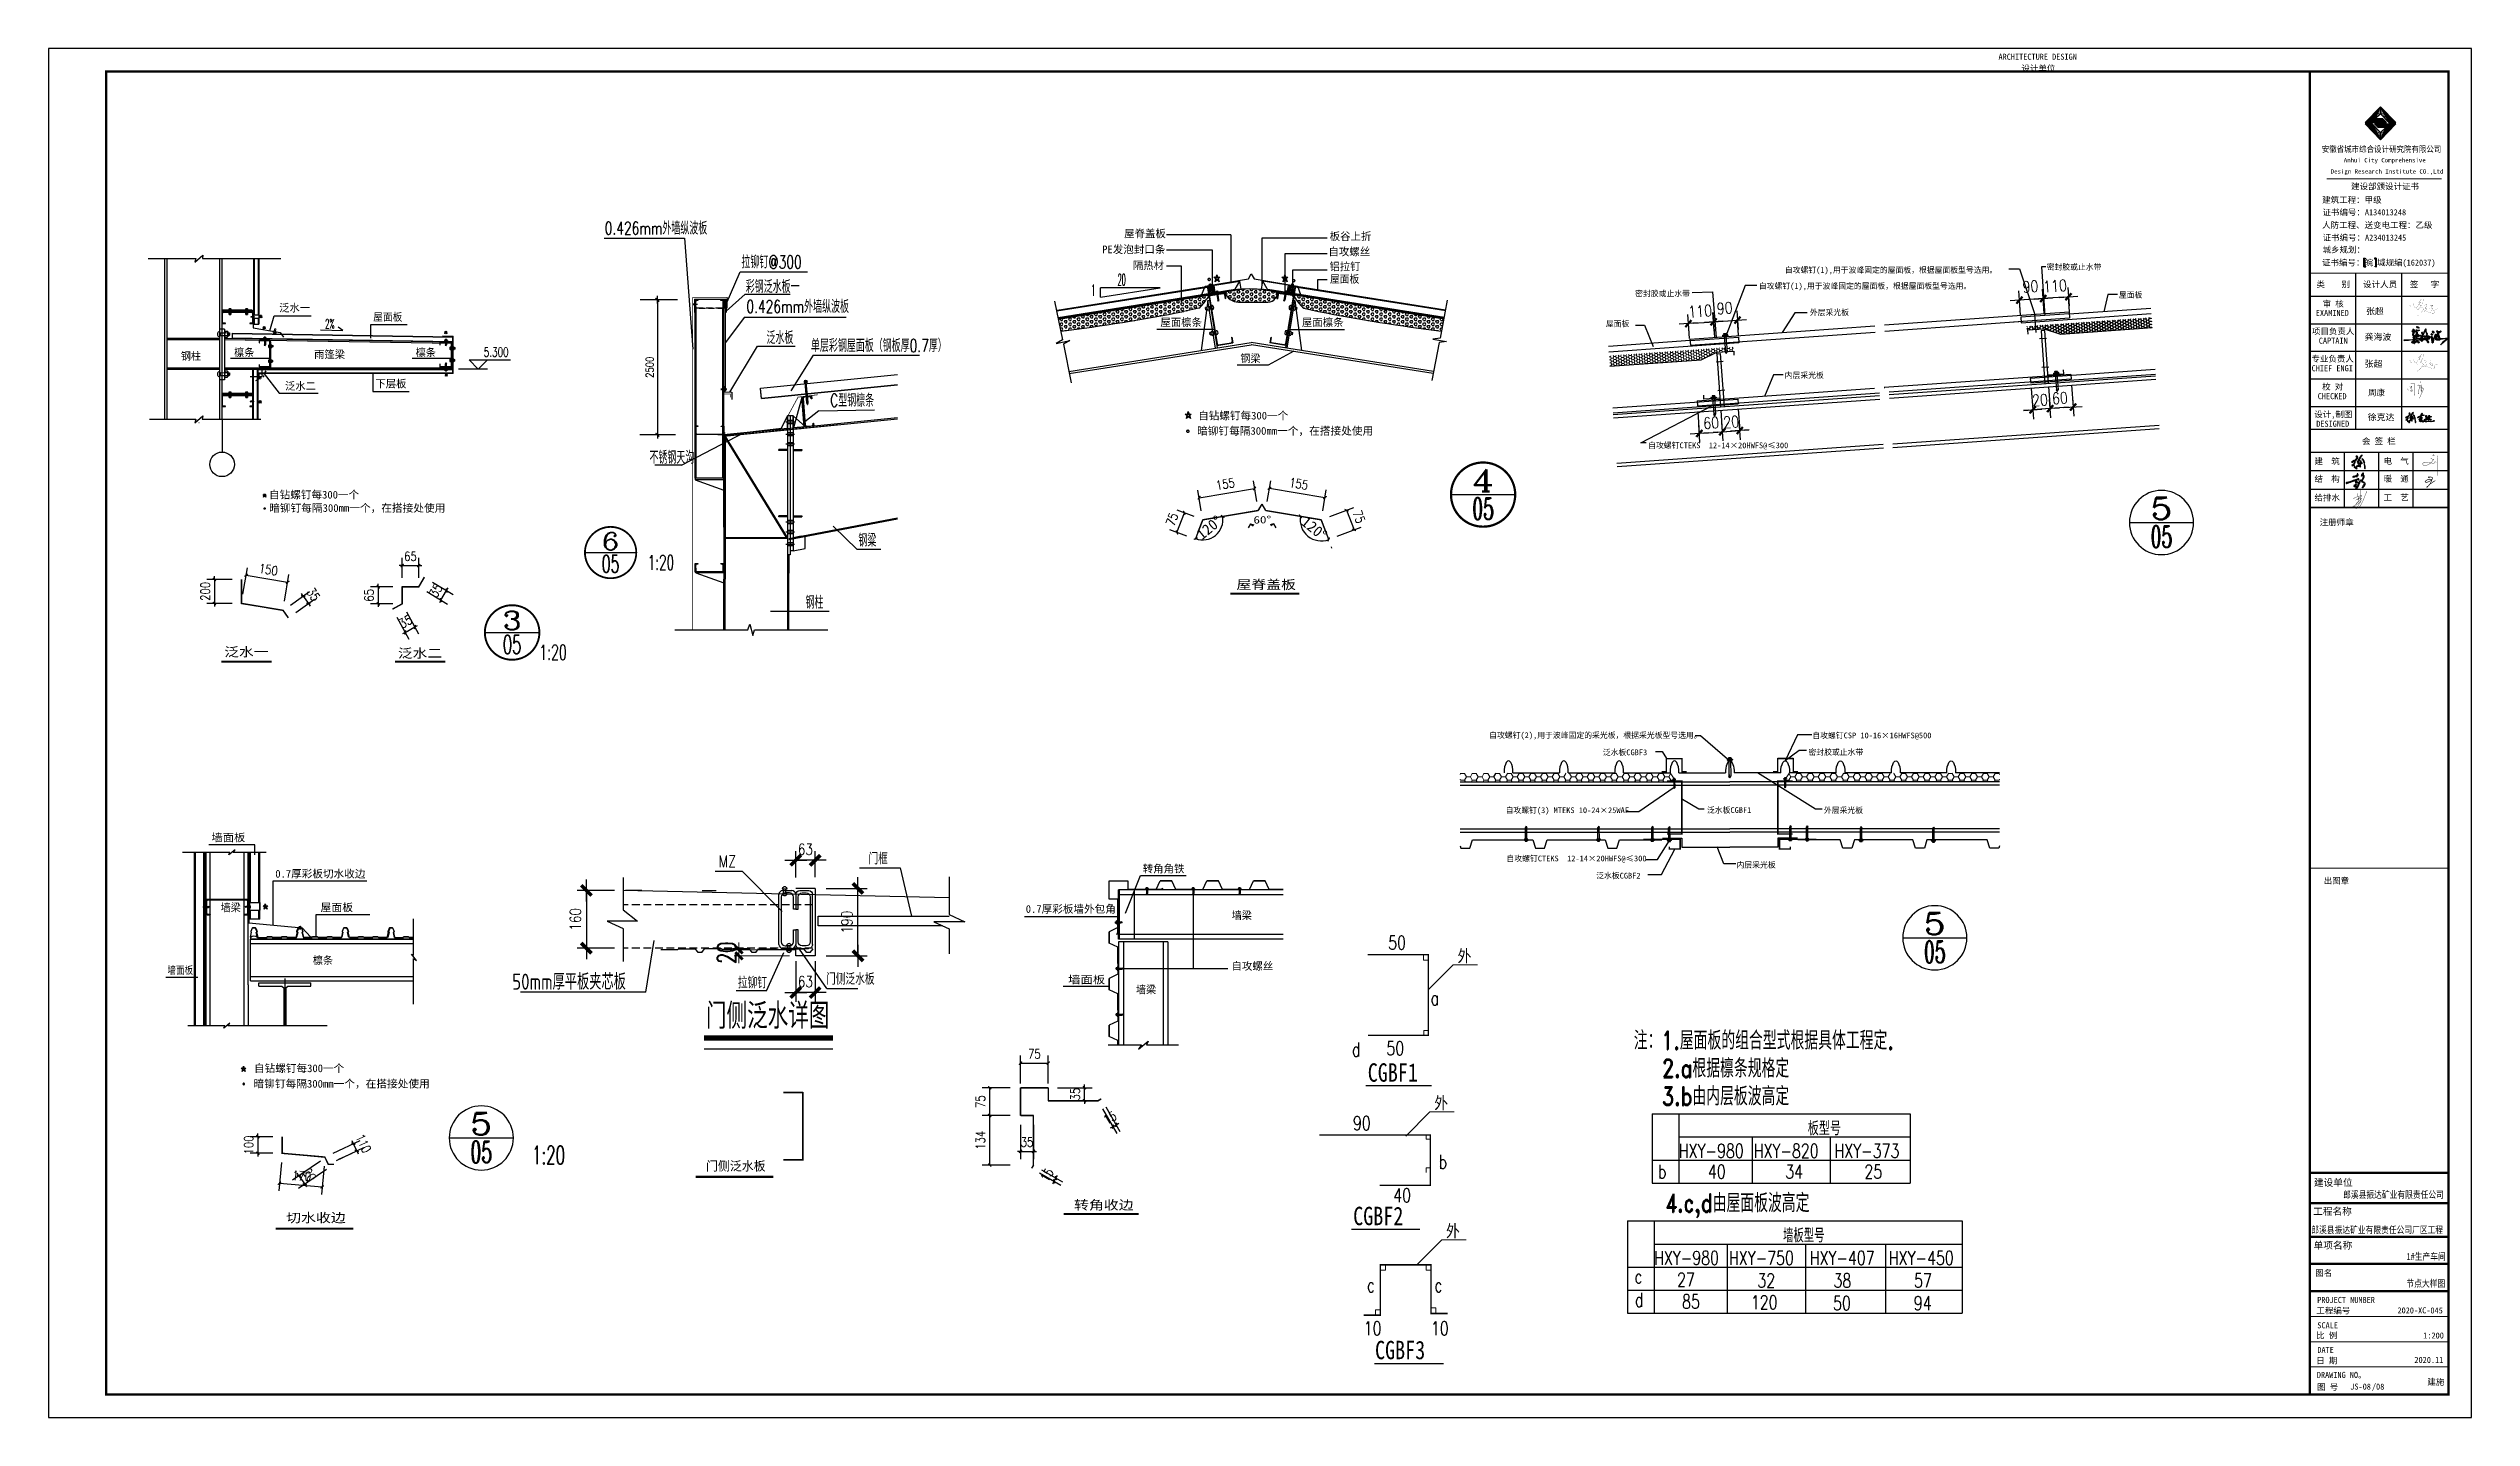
# Model space of a CAD drawing. Extents: x 69728788 to 150676229, y 20164216 to 43663798.
# Drawn here: x 75219157 to 75271707, y 20164216 to 20193916 of the extents above; entities that cross this region are included whole.
import ezdxf
from ezdxf.enums import TextEntityAlignment as Align

# ---------------------------------------------------------------- set-up
doc = ezdxf.new("R2010")
doc.units = 0
doc.header["$LTSCALE"] = 1000
doc.header["$MEASUREMENT"] = 0
for name, pattern in [('15', [366.2108, 244.140533, -122.070267]), ('17', [549.31636, 366.210907, -183.105453]), ('2', [1850, 1200, -300, 50, -300]), ('30', [0]), ('ACAD_ISO02W100', [15, 12, -3]), ('CENTERX2', [101.6, 63.5, -12.7, 12.7, -12.7]), ('DASHED2', [0.375, 0.25, -0.125]), ('HIDDEN', [0.375, 0.25, -0.125])]:
    doc.linetypes.add(name, pattern=pattern)
doc.layers.get('0').update_dxf_attribs({"linetype": 'CONTINUOUS'})
doc.layers.get('DEFPOINTS').update_dxf_attribs({"linetype": 'CONTINUOUS'})
doc.layers.add('114', color=2, linetype='CONTINUOUS', lineweight=18)
doc.layers.add('标注', color=4, linetype='CONTINUOUS', lineweight=20)
for name, color, linetype in [('2048', 7, 'CONTINUOUS'), ('AXIS', 3, 'CONTINUOUS'), ('BEAM', 7, 'CONTINUOUS'), ('DIM', 3, 'CONTINUOUS'), ('DIM1', 3, 'CONTINUOUS'), ('DIM_ELEV', 3, 'CONTINUOUS'), ('J', 7, 'DASHED2'), ('killer_tk0.0000', 1, 'CONTINUOUS'), ('killer_tk3.0000', 1, 'CONTINUOUS'), ('LAYER1', 51, 'CONTINUOUS'), ('LAYER2', 51, 'ACAD_ISO02W100'), ('OTHER', 7, 'CONTINUOUS'), ('PANNEL', 7, 'CONTINUOUS'), ('PUB_DIM', 3, 'CONTINUOUS'), ('PUB_TEXT', 7, 'CONTINUOUS'), ('PUB_TITLE', 4, 'CONTINUOUS'), ('TDB_文字', 3, 'CONTINUOUS'), ('TEXT', 7, 'CONTINUOUS'), ('WALL', 6, 'CONTINUOUS'), ('WINDOW', 4, 'CONTINUOUS'), ('ZHOU', 8, 'CENTERX2'), ('一般文字', 6, 'CONTINUOUS'), ('下划线', 7, 'CONTINUOUS'), ('中文', 2, 'CONTINUOUS'), ('图框', 253, 'CONTINUOUS'), ('图框外框__细线', 253, 'CONTINUOUS'), ('尺寸线', 3, 'CONTINUOUS'), ('尺寸线及数字', 7, 'CONTINUOUS'), ('层1000', 7, 'CONTINUOUS'), ('折断线', 7, 'CONTINUOUS'), ('签名', 7, 'CONTINUOUS'), ('线线', 150, 'CONTINUOUS'), ('轴线__尺寸数字', 253, 'CONTINUOUS'), ('轴线__点划线', 253, '2')]:
    doc.layers.add(name, color=color, linetype=linetype)
doc.styles.add('-黑体', font='simhei.ttf')
doc.styles.add('_HZTXT', font='tssdeng.shx', dxfattribs={"width": 0.8, "bigfont": 'tssdchn.shx'})
doc.styles.add('_ROMANC', font='ROMANC.shx', dxfattribs={"width": 0.6})
doc.styles.add('_TCH_DIM', font='SIMPLEX', dxfattribs={"bigfont": 'GBCBIG'})
doc.styles.add('COMP', font='complex', dxfattribs={"bigfont": 'hztxt'})
doc.styles.add('D50', font='romans.shx', dxfattribs={"width": 0.8, "height": 250, "bigfont": 'hztxt.shx'})
doc.styles.add('DIM_FONT', font='SIMPLEX.shx', dxfattribs={"width": 0.8})
doc.styles.add('HZ', font='txt', dxfattribs={"width": 0.7, "height": 5, "bigfont": 'STF:宋体'})
doc.styles.add('hztxt', font='romand_pkpm', dxfattribs={"bigfont": 'hztxt'})
doc.styles.add('STYLE-黑体', font='simhei.ttf')
doc.styles.add('宋体', font='SimSun.ttf', dxfattribs={"width": 0.8})
doc.styles.add('黑体', font='simhei.ttf', dxfattribs={"width": 0.6, "height": 4.3})
doc.dimstyles.new('100-N', dxfattribs={"dimscale": 0, "dimtxt": 250, "dimasz": 100, "dimexe": 1.25, "dimexo": 0.625, "dimgap": 125, "dimtad": 1, "dimdec": 0, "dimdsep": 46, "dimtxsty": 'D50', "dimblk1": 'JZF', "dimblk2": 'JZF', "dimsah": 1, "dimcen": 2.5, "dimclrt": 225, "dimadec": 0, "dimazin": 0, "dimtfac": 1, "dimtdec": 0, "dimtmove": 2, "dimatfit": 3, "dimldrblk": 'JZF', "dimfxl": 1, "dimtolj": 1, "dimtzin": 0, "dimarcsym": 0})
doc.dimstyles.new('2细化10倍GJ实际标注', dxfattribs={"dimtxt": 600, "dimasz": 240, "dimexe": 160, "dimexo": 200, "dimgap": 100, "dimtad": 1, "dimdec": 0, "dimlfac": 0.1, "dimzin": 0, "dimdsep": 46, "dimtxsty": 'HZ', "dimblk1": 'ARCHTICK', "dimblk2": 'ARCHTICK', "dimsah": 1, "dimcen": 0.18, "dimdle": 100, "dimclrd": 252, "dimclre": 252, "dimclrt": 7, "dimadec": 0, "dimazin": 0, "dimtfac": 1, "dimtdec": 0, "dimtix": 1, "dimtmove": 2, "dimatfit": 3, "dimldrblk": 'ARCHTICK', "dimfxl": 1, "dimtolj": 1, "dimtzin": 0, "dimlwd": 13, "dimlwe": 13, "dimarcsym": 0})
doc.dimstyles.new('DIMN$0', dxfattribs={"dimtxt": 300, "dimasz": 1, "dimexe": 250, "dimexo": 300, "dimgap": 150, "dimtad": 1, "dimdec": 0, "dimdsep": 46, "dimtxsty": 'DIM_FONT', "dimblk": '_DIMX', "dimcen": 2.5, "dimclrt": 7, "dimadec": 0, "dimazin": 0, "dimtfac": 1, "dimtdec": 0, "dimtix": 1, "dimtmove": 2, "dimatfit": 3, "dimldrblk": '_DIMX', "dimfxl": 1, "dimtolj": 1, "dimtzin": 0, "dimarcsym": 0})
doc.dimstyles.get("Standard").update_dxf_attribs({"dimtxt": 0.18, "dimasz": 0.18, "dimexe": 0.18, "dimexo": 0.0625, "dimgap": 0.09, "dimtad": 0, "dimtih": 1, "dimtoh": 1, "dimdec": 4, "dimzin": 0, "dimdsep": 46, "dimtxsty": 'Standard', "dimcen": 0.09, "dimadec": 0, "dimazin": 0, "dimtfac": 1, "dimtdec": 4, "dimtofl": 0, "dimtmove": 0, "dimatfit": 3, "dimfxl": 1, "dimtolj": 1, "dimtzin": 0, "dimarcsym": 0})
doc.dimstyles.new('副本(10)WGH', dxfattribs={"dimscale": 1.2, "dimtxt": 300, "dimasz": 1, "dimexe": 250, "dimexo": 300, "dimgap": 150, "dimtad": 1, "dimdec": 0, "dimlfac": 0.1, "dimzin": 0, "dimdsep": 46, "dimtxsty": 'DIM_FONT', "dimblk1": '_DIMX', "dimblk2": '_DIMX', "dimsah": 1, "dimcen": 0.09, "dimclrd": 3, "dimclre": 3, "dimclrt": 7, "dimadec": 0, "dimazin": 0, "dimtfac": 1, "dimtdec": 0, "dimtix": 1, "dimtmove": 2, "dimatfit": 3, "dimldrblk": '_DIMX', "dimfxl": 1, "dimtolj": 1, "dimtzin": 0, "dimarcsym": 0})

msp = doc.modelspace()

# ---------------------------------------------------------------- texts
for s, height, style, width, p in [('注：1.屋面板的组合型式根据具体工程定.', 400, 'hztxt', 0.75, (75253539, 20172197)), ('2.a根据檩条规格定', 400, 'hztxt', 0.75, (75254155, 20171592)), ('3.b由内层板波高定', 400, 'hztxt', 0.75, (75254155, 20170987)), ('板型号', 300, 'hztxt', 0.8, (75257312, 20170339)), ('1:20', 397.8, '_ROMANC', 0.6, (75229645, 20169711)), ('HXY-980', 300, 'hztxt', 0.75, (75254515, 20169852)), ('HXY-820', 300, 'hztxt', 0.75, (75256139, 20169852)), ('HXY-373', 300, 'hztxt', 0.75, (75257891, 20169852)), ('b', 300, 'hztxt', 0.75, (75254063, 20169401)), ('40', 300, 'hztxt', 0.75, (75255146, 20169401)), ('34', 300, 'hztxt', 0.75, (75256825, 20169401)), ('25', 300, 'hztxt', 0.75, (75258540, 20169401)), ('4.c,d由屋面板波高定', 400, 'hztxt', 0.75, (75254221, 20168671)), ('墙板型号', 300, 'hztxt', 0.75, (75256776, 20168016)), ('HXY-980', 300, 'hztxt', 0.75, (75253978, 20167529)), ('HXY-750', 300, 'hztxt', 0.75, (75255603, 20167529)), ('HXY-407', 300, 'hztxt', 0.75, (75257354, 20167529)), ('HXY-450', 300, 'hztxt', 0.75, (75259069, 20167529)), ('c', 300, 'hztxt', 0.75, (75253552, 20167128)), ('27', 300, 'hztxt', 0.75, (75254478, 20167056)), ('32', 300, 'hztxt', 0.75, (75256219, 20167038)), ('38', 300, 'hztxt', 0.75, (75257870, 20167038)), ('57', 300, 'hztxt', 0.75, (75259617, 20167038)), ('d', 300, 'hztxt', 0.75, (75253564, 20166621)), ('85', 300, 'hztxt', 0.75, (75254586, 20166584)), ('120', 300, 'hztxt', 0.75, (75256078, 20166566)), ('50', 300, 'hztxt', 0.75, (75257861, 20166548)), ('94', 300, 'hztxt', 0.75, (75259611, 20166548))]:
    msp.add_text(s, height=height, dxfattribs=dict(style=style, width=width)).set_placement(p)
at = {"layer": 'LAYER1', "color": 142, "char_height": 300, "attachment_point": 6, "style": 'hztxt'}
for insert in [(75250017, 20174219), (75249512, 20171030), (75249767, 20168253)]:
    msp.add_mtext('\\A1;外', dxfattribs=dict(at, insert=insert))
at = {"layer": 'PUB_DIM', "style": '宋体', "width": 0.8}
for s, p in [('CGBF1', (75247769, 20171501)), ('CGBF2', (75247453, 20168389)), ('CGBF3', (75247927, 20165481))]:
    msp.add_text(s, height=400, dxfattribs=at).set_placement(p)
at = {"layer": 'TEXT', "style": '-黑体', "width": 0.8}
for s, height, p in [('郎溪县振达矿业有限责任公司', 150.07, (75268922, 20168977)), ('郎溪县振达矿业有限责任公司厂区工程', 150.07, (75268233, 20168213)), ('1#生产车间', 150.1, (75270296, 20167635)), ('节点大样图', 150.1, (75270296, 20167050))]:
    msp.add_text(s, height=height, dxfattribs=at).set_placement(p)
at = {"layer": '图框', "color": 4}
for s, height, style, p in [('ARCHITECTURE DESIGN', 131.47, '黑体', (75261448, 20193671)), ('设计单位', 131.5, '黑体', (75261944, 20193419)), (' Design Research Institute CO.,Ltd', 94.62, '黑体', (75268579, 20191202)), ('Anhui City Comprehensive ', 94.62, '黑体', (75268937, 20191445)), ('建设部颁设计证书', 131.5, '黑体', (75269095, 20190859)), (' 建筑工程：甲级', 131.5, '黑体', (75268379, 20190564)), ('证书编号：A134013248', 131.47, '黑体', (75268474, 20190296)), ('人防工程、送变电工程：乙级', 131.47, '黑体', (75268467, 20190019)), ('证书编号：A234013245', 131.47, '黑体', (75268477, 20189747)), ('证书编号：皖 城规编(162037)', 131.47, '黑体', (75268465, 20189205)), ('城乡规划：', 131.5, '黑体', (75268476, 20189485)), ('张超', 138, 'STYLE-黑体', (75269418, 20188148)), ('龚海波', 138, 'STYLE-黑体', (75269389, 20187590)), ('张超', 138, 'STYLE-黑体', (75269389, 20187007)), ('周康', 131.5, 'STYLE-黑体', (75269463, 20186386)), ('徐克达', 138, 'STYLE-黑体', (75269457, 20185848)), ('注册师章', 131.5, '黑体', (75268414, 20183571)), ('出图章', 131.5, '黑体', (75268500, 20175794)), ('建设单位', 150, '黑体', (75268289, 20169239)), ('工程名称', 150, '黑体', (75268272, 20168614)), ('单项名称', 150, '黑体', (75268282, 20167877)), ('图名', 131.5, '黑体', (75268317, 20167286)), ('工程编号', 131.5, '黑体', (75268342, 20166470)), ('2020-XC-045', 131.47, '宋体', (75270101, 20166475)), ('比 例', 131.5, '黑体', (75268338, 20165931)), ('SCALE', 131.5, '黑体', (75268363, 20166152)), ('DATE', 131.5, '黑体', (75268363, 20165618)), ('1:200', 131.5, '宋体', (75270660, 20165931)), ('DRAWING NO。', 131.47, '黑体', (75268352, 20165076)), ('日 期', 131.5, '黑体', (75268338, 20165386)), ('2020.11', 131.5, '宋体', (75270469, 20165401)), ('图 号', 131.5, '黑体', (75268357, 20164813))]:
    msp.add_text(s, height=height, dxfattribs=dict(at, style=style)).set_placement(p)
at = {"layer": '图框', "color": 4, "style": '黑体', "width": 0.88}
msp.add_text('安徽省城市综合设计研究院有限公司', height=131.47, dxfattribs=at).set_placement((75268460, 20191666))
at = {"layer": '图框', "color": 0}
for s, height, style, p in [('类    别 ', 131.5, 'STYLE-黑体', (75268346, 20188733)), ('设计人员', 131.5, 'STYLE-黑体', (75269356, 20188733)), ('签   字', 131.5, 'STYLE-黑体', (75270370, 20188733)), ('EXAMINED ', 131.5, 'STYLE-黑体', (75268330, 20188113)), ('审 核', 131.5, 'STYLE-黑体', (75268478, 20188310)), ('项目负责人', 131.5, 'STYLE-黑体', (75268246, 20187715)), ('CAPTAIN', 131.5, 'STYLE-黑体', (75268395, 20187511)), ('专业负责人', 131.5, 'STYLE-黑体', (75268235, 20187117)), ('CHIEF ENGI', 131.5, 'STYLE-黑体', (75268239, 20186913)), ('校 对', 131.5, 'STYLE-黑体', (75268467, 20186511)), ('设计,制图', 131.5, 'STYLE-黑体', (75268296, 20185913)), ('CHECKED  ', 131.5, 'STYLE-黑体', (75268371, 20186307)), ('DESIGNED ', 131.5, 'STYLE-黑体', (75268339, 20185709)), ('建  筑', 131.5, 'STYLE-黑体', (75268302, 20184897)), ('会 签 栏', 131.5, 'STYLE-黑体', (75269332, 20185331)), ('电  气', 131.5, 'STYLE-黑体', (75269800, 20184901)), ('结  构', 131.5, 'STYLE-黑体', (75268302, 20184512)), ('暖  通', 131.5, 'STYLE-黑体', (75269800, 20184517)), ('给排水', 131.5, 'STYLE-黑体', (75268302, 20184106)), ('工  艺', 131.5, 'STYLE-黑体', (75269800, 20184110)), ('PROJECT NUMBER', 131.47, '黑体', (75268360, 20166702))]:
    msp.add_text(s, height=height, dxfattribs=dict(at, style=style)).set_placement(p)
at = {"layer": '图框', "color": 3, "style": '宋体'}
for s, p in [('建施', (75270748, 20164924)), ('JS-08', (75269078, 20164822)), ('/08', (75269547, 20164822))]:
    msp.add_text(s, height=131.5, dxfattribs=at).set_placement(p)
at = {"layer": '标注', "style": 'hztxt', "width": 0.75}
for s, p in [('50', (75248211, 20174368)), ('a', (75249132, 20173163)), ('50', (75248173, 20172076)), ('d', (75247427, 20172051)), ('90', (75247447, 20170453)), ('b', (75249306, 20169615)), ('40', (75248322, 20168887)), ('c', (75247751, 20166937)), ('c', (75249216, 20166937)), ('10', (75247681, 20166000)), ('10', (75249139, 20166000))]:
    msp.add_text(s, height=300, dxfattribs=at).set_placement(p)

# ---------------------------------------------------------------- blocks, each defined once
blk = doc.blocks.new('_DIMX')
blk.add_line((-150, 0), (150, 0))
at = {"const_width": 50}
blk.add_lwpolyline([(-70, -70), (70, 70)], dxfattribs=at)
blk = doc.blocks.new('A$C006D4F7D')
for p, q in [((54, 200), (0, 0)), ((54, 200), (58, 200)), ((70, 6), (54, 200)), ((74, 6), (58, 205))]:
    blk.add_line(p, q)
at = {"layer": 'J'}
blk.add_lwpolyline([(128, 24), (128, 30), (132, 31), (134, 11), (74, 6), (58, 205), (118, 210), (119, 190), (115, 190), (115, 196, 0.414214), (104, 205), (72, 202, 0.414214), (63, 192), (77, 20, 0.414214), (87, 11), (119, 14, 0.414214)], format="xyb", close=True, dxfattribs=at)
blk = doc.blocks.new('_INDEX2')
blk.add_line((-0.5, 0), (0.5, 0))
at = {"const_width": 0.035}
blk.add_lwpolyline([(-0.5, 0, 1), (0.5, 0, 1)], format="xyb", close=True, dxfattribs=at)
at = {"style": 'COMP'}
for tag, width, p, p2 in [('1', 2.333333, (-0.17, 0.05), (0.17, 0.05)), ('-', 1.166667, (-0.17, -0.39), (0.17, -0.39))]:
    blk.add_attdef(tag, text='', height=0.34, dxfattribs=dict(at, width=width)).set_placement(p, p2, align=Align.FIT)
blk = doc.blocks.new('sdfsfas')
at = {"ltscale": 20}
h = blk.add_hatch(color=256, dxfattribs=at)
edge = h.paths.add_edge_path()
edge.add_line((287124, -80680), (287124, -80717))
edge.add_line((287124, -80717), (287280, -80705))
edge.add_line((287280, -80705), (287280, -80764))
edge.add_line((287280, -80764), (287124, -80752))
edge.add_line((287124, -80752), (287124, -80789))
edge.add_ellipse((287144, -80735), major_axis=(-58.6, 0.8), ratio=1, start_angle=291.04801, end_angle=430.44677, ccw=False)
h = blk.add_hatch(color=256, dxfattribs=at)
edge = h.paths.add_edge_path()
edge.add_line((288442, -80680), (288442, -80717))
edge.add_line((288442, -80717), (288286, -80705))
edge.add_line((288286, -80705), (288286, -80764))
edge.add_line((288286, -80764), (288442, -80752))
edge.add_line((288442, -80752), (288442, -80789))
edge.add_ellipse((288421, -80735), major_axis=(58.6, 0.7), ratio=1, start_angle=-70.42721, end_angle=68.97155)
h = blk.add_hatch(color=256, dxfattribs=at)
edge = h.paths.add_edge_path()
edge.add_line((288417, -84120), (288417, -84168))
edge.add_line((288417, -84168), (288215, -84153))
edge.add_line((288215, -84153), (288215, -84229))
edge.add_line((288215, -84229), (288417, -84214))
edge.add_line((288417, -84214), (288417, -84262))
edge.add_ellipse((288391, -84191), major_axis=(76.1, 0), ratio=1, start_angle=-69.69938, end_angle=69.69938)
for p, q in [((287149, -80519), (287149, -81071)), ((287149, -80519), (288433, -80519)), ((288433, -80519), (288433, -81073)), ((288364, -84067), (288364, -84288)), ((288364, -84288), (288663, -84314)), ((288663, -84314), (288663, -84609)), ((291602, -83893), (291737, -83881)), ((291602, -83893), (291604, -83910)), ((291604, -83910), (291738, -83898)), ((291614, -83852), (291617, -83892)), ((291628, -83843), (291704, -83837)), ((291643, -83849), (291646, -83889)), ((291719, -84738), (291646, -83906)), ((291677, -84261), (291727, -84257)), ((291690, -83845), (291693, -83885)), ((291769, -84733), (291696, -83902)), ((291719, -83843), (291722, -83882)), ((291738, -83898), (291737, -83881)), ((291760, -84812), (291769, -84733)), ((291742, -84813), (291719, -84738)), ((291742, -84813), (291760, -84812))]:
    blk.add_line(p, q, dxfattribs=at)
at = {"color": 0}
for p, q in [((291679, -84286), (291702, -84259)), ((291686, -84360), (291732, -84305)), ((291692, -84435), (291738, -84380)), ((291699, -84509), (291745, -84454)), ((291705, -84583), (291751, -84528)), ((291712, -84658), (291758, -84603)), ((291718, -84732), (291764, -84677)), ((291736, -84793), (291766, -84757))]:
    blk.add_line(p, q, dxfattribs=at)
for p, q in [((288344, -86037), (287171, -86035)), ((288402, -86040), (288344, -86040)), ((288344, -87806), (287171, -87804)), ((287171, -87806), (287171, -87876)), ((288344, -87878), (287171, -87876)), ((287171, -87876), (288343, -88288))]:
    blk.add_line(p, q)
at = {"ltscale": 20}
for centre, major_axis, ratio, start_param, end_param in [((291628, -83851), (14.5, 1.3), 0.513447, 0, 3.141593), ((291666, -83847), (23.5, 2.1), 0.316059, -0.000012, 3.141606)]:
    blk.add_ellipse(centre, major_axis=major_axis, ratio=ratio, start_param=start_param, end_param=end_param, dxfattribs=at)
at = {"ltscale": 20, "extrusion": (0, 0, -1)}
blk.add_ellipse((291704, -83844), major_axis=(14.5, 1.3), ratio=0.513447, start_param=3.141593, end_param=6.283185, dxfattribs=at)
at = {"layer": 'AXIS', "color": 3}
for p, q in [((286375, -80551), (285377, -80551)), ((285638, -80552), (285638, -86039)), ((286375, -86040), (284927, -86040))]:
    blk.add_line(p, q, dxfattribs=at)
at = {"layer": 'AXIS'}
for p, q in [((291217, -85531), (290865, -85531)), ((291217, -86023), (290865, -86023)), ((291217, -86428), (290865, -86428)), ((291217, -89595), (290865, -89595)), ((291217, -90005), (290865, -90005)), ((291217, -90498), (290865, -90498))]:
    blk.add_line(p, q, dxfattribs=at)
at = {"layer": 'BEAM'}
for p, q in [((288344, -89636), (288344, -80553)), ((287171, -87806), (287171, -80903)), ((287218, -87806), (287218, -80903)), ((288297, -87806), (288297, -80905)), ((288297, -87806), (288297, -80905)), ((288344, -89636), (288343, -80905)), ((289870, -84564), (289833, -84175)), ((289870, -84564), (295406, -84011)), ((288344, -86047), (295406, -85341)), ((288344, -86047), (295406, -85341)), ((288344, -86094), (295406, -85388)), ((288344, -86094), (295406, -85388)), ((288390, -86088), (293035, -85625)), ((290924, -85789), (290924, -85267)), ((291158, -85267), (291657, -85719)), ((291158, -85765), (291158, -85267)), ((291657, -85719), (291158, -85765)), ((290924, -85789), (288344, -86047)), ((288344, -86088), (290924, -85836)), ((288344, -85961), (288344, -86007)), ((288344, -85961), (288344, -86007)), ((288344, -85961), (288390, -85966)), ((288344, -86007), (288344, -85966)), ((288344, -86088), (288344, -91670)), ((288344, -89794), (288344, -86094)), ((288402, -86082), (288402, -91670)), ((290924, -90216), (288402, -86082)), ((290924, -90216), (288402, -86082)), ((288402, -86170), (290871, -90216)), ((288402, -86170), (290871, -90216)), ((290425, -85836), (290924, -85789)), ((290425, -85804), (290425, -85836)), ((290924, -85836), (290924, -85789)), ((291158, -85765), (291481, -85730)), ((291158, -85812), (291481, -85783)), ((290982, -90255), (295406, -89413)), ((290982, -90302), (295406, -89460)), ((288344, -89794), (288344, -91911)), ((288402, -90028), (288402, -91911)), ((288402, -90216), (290924, -90216)), ((288402, -90216), (290924, -90216)), ((290924, -90263), (288402, -90263)), ((290924, -90263), (288402, -90263)), ((290871, -90216), (290924, -90216)), ((290871, -90216), (290924, -90216)), ((290924, -90216), (290924, -90263)), ((290924, -90216), (290924, -90263)), ((291158, -90216), (291481, -90152)), ((291651, -90169), (291158, -90263)), ((291158, -90263), (291481, -90199)), ((291158, -90263), (291158, -90761)), ((291651, -90668), (291651, -90169)), ((288402, -91156), (288402, -91109)), ((288402, -91156), (288402, -91109)), ((290924, -90761), (290924, -91670)), ((290982, -90919), (290982, -91670)), ((290982, -93975), (290982, -90919)), ((291158, -90761), (291651, -90668)), ((288344, -93975), (288344, -91911)), ((288344, -93975), (288344, -91911)), ((288402, -93975), (288402, -91911))]:
    blk.add_line(p, q, dxfattribs=at)
blk.add_lwpolyline([(295406, -84011), (289870, -84564), (289829, -84144), (295406, -83586)], dxfattribs=at)
at = {"layer": 'DIM'}
for p, q in [((288344, -86036), (287171, -86036)), ((288344, -87806), (287171, -87806))]:
    blk.add_line(p, q, dxfattribs=at)
at = {"layer": 'J', "color": 4}
blk.add_lwpolyline([(287171, -80551), (287288, -80551), (287288, -80575), (287253, -80575, 0.414214), (287194, -80633), (287194, -80821, 0.414214), (287252, -80879), (288261, -80881, 0.414214), (288320, -80823), (288320, -80635, 0.414214), (288261, -80576), (288226, -80576), (288226, -80553), (288344, -80553)], format="xyb", dxfattribs=at)
blk.add_lwpolyline([(288343, -80905), (287170, -80903)], dxfattribs=at)
at = {"layer": 'J'}
blk.add_lwpolyline([(288262, -85708), (288227, -85708), (288227, -85685), (288344, -85685), (288344, -86037), (287171, -86035), (287171, -85683), (287289, -85683), (287289, -85706), (287253, -85706, 0.414214), (287195, -85765), (287194, -85953, 0.414214), (287253, -86011), (288262, -86013, 0.414214), (288320, -85954), (288321, -85767, 0.414214)], format="xyb", close=True, dxfattribs=at)
at = {"layer": 'killer_tk0.0000', "color": 3, "const_width": 29.3}
for points in [[(288338, -84380), (288606, -84380), (288606, -84523)], [(288344, -84380), (288344, -84380), (288344, -84380), (288344, -84380), (288344, -86047), (290673, -85775), (291360, -84510), (292160, -84413), (292160, -84413)]]:
    blk.add_lwpolyline(points, dxfattribs=at)
at = {"layer": 'killer_tk3.0000', "color": 3, "linetype": '30', "ltscale": 0.02}
for p, q in [((283469, -78042), (286744, -78042)), ((286744, -78042), (287078, -82561)), ((288433, -80732), (289009, -79420)), ((289009, -79420), (291748, -79420)), ((288393, -80557), (288390, -84265)), ((288433, -81018), (289203, -80320)), ((289203, -80320), (291034, -80320)), ((289176, -81252), (288391, -82304)), ((289176, -81252), (293320, -81252)), ((288584, -84307), (289710, -82438)), ((289710, -82438), (291246, -82438)), ((286614, -87280), (289165, -85951)), ((286614, -87280), (285542, -87280))]:
    blk.add_line(p, q, dxfattribs=at)
at = {"layer": 'killer_tk3.0000', "color": 3, "linetype": '30'}
for q in [(284944, -80551), (285821, -80551)]:
    blk.add_line((286461, -80551), q, dxfattribs=at)
at = {"layer": 'killer_tk3.0000', "color": 4, "linetype": '30'}
for p, q in [((287171, -80551), (287170, -80903)), ((288344, -80553), (288343, -80905))]:
    blk.add_line(p, q, dxfattribs=at)
at = {"layer": 'killer_tk3.0000', "color": 0, "linetype": '30'}
for p, q in [((291041, -90919), (290924, -90919)), ((290924, -91670), (290924, -93975))]:
    blk.add_line(p, q, dxfattribs=at)
at = {"layer": 'killer_tk3.0000', "color": 3, "linetype": '30', "ltscale": 0.02, "const_width": 31.3}
for points in [[(287078, -80453), (288479, -80453), (288479, -80904)], [(287078, -80453), (287078, -93975)]]:
    blk.add_lwpolyline(points, dxfattribs=at)
at = {"layer": 'OTHER'}
for p, q in [((286347, -93975), (289323, -93975)), ((289323, -93975), (289396, -93746)), ((289396, -93746), (289521, -94204)), ((289521, -94204), (289594, -93975)), ((289594, -93975), (292571, -93975))]:
    blk.add_line(p, q, dxfattribs=at)
at = {"layer": 'PANNEL'}
for p, q in [((290924, -85267), (290673, -85775)), ((290924, -85267), (290924, -90761)), ((291041, -85267), (290924, -85267)), ((291158, -85466), (290924, -85466)), ((291158, -85595), (290924, -85595)), ((291041, -85267), (291041, -90919)), ((291041, -85267), (291041, -90761)), ((291158, -85267), (291041, -85267)), ((291158, -85267), (291158, -90761)), ((290572, -86686), (290572, -86639)), ((290924, -86639), (290572, -86639)), ((290924, -86686), (290572, -86686)), ((291158, -85959), (290924, -85959)), ((291158, -86082), (290924, -86082)), ((291158, -86364), (290924, -86364)), ((291158, -86493), (290924, -86493)), ((290924, -86686), (290924, -86639)), ((291158, -86639), (291158, -86686)), ((291158, -86639), (291510, -86639)), ((291158, -86686), (291510, -86686)), ((291510, -86639), (291510, -86686)), ((290572, -89383), (290572, -89337)), ((290924, -89337), (290572, -89337)), ((290924, -89383), (290572, -89383)), ((290924, -89383), (290924, -89337)), ((291158, -89530), (290924, -89530)), ((291158, -89659), (290924, -89659)), ((291158, -89337), (291158, -89383)), ((291158, -89337), (291510, -89337)), ((291158, -89383), (291510, -89383)), ((291510, -89337), (291510, -89383)), ((291158, -89941), (290924, -89941)), ((291158, -90070), (290924, -90070)), ((291158, -90433), (290924, -90433)), ((291158, -90562), (290924, -90562)), ((291158, -90761), (291041, -90761))]:
    blk.add_line(p, q, dxfattribs=at)
at = {"layer": 'TDB_文字'}
for p, q in [((291968, -82807), (291060, -84257)), ((291968, -82807), (296301, -82807)), ((292206, -85073), (291641, -85510)), ((292206, -85073), (294472, -85028)), ((293770, -90707), (292790, -89760)), ((294731, -90707), (293770, -90707)), ((292629, -93233), (290233, -93233))]:
    blk.add_line(p, q, dxfattribs=at)
at = {"linetype": 'Continuous', "xscale": 6.192271824926138, "yscale": 6.19227181840688, "zscale": 6.192271812384544}
blk.add_blockref('A$C006D4F7D', (291177, -85761), dxfattribs=at)
at = {"linetype": 'Continuous', "xscale": 5.863893766687782, "yscale": 5.863893774803728, "zscale": 5.863893761727788, "rotation": 85.33333334491259}
blk.add_blockref('A$C006D4F7D', (288343, -92065), dxfattribs=at)
at = {"layer": 'AXIS', "color": 3, "xscale": 1.042470003012568, "yscale": 1.042470004409552, "zscale": 1.04247000208494}
for p, rotation in [((285638, -80551), 90), ((285638, -86040), 270)]:
    blk.add_blockref('_DIMX', p, dxfattribs=dict(at, rotation=rotation))
at = {"layer": 'PUB_TEXT'}
ref = blk.add_blockref('_INDEX2', (283738, -90832), dxfattribs=dict(at, xscale=2088.450005214661, yscale=2088.450005221646, zscale=2088.450005221124))
ref.add_attrib('1', '6', dxfattribs={"layer": '0', "height": 710, "style": 'COMP', "width": 1.5}).set_placement((283383, -90728), (284093, -90728), align=Align.FIT)
ref.add_attrib('-', '05', dxfattribs={"layer": '0', "height": 710.1, "style": 'COMP', "width": 0.617647}).set_placement((283383, -91647), (284093, -91647), align=Align.FIT)
at = {"style": '_ROMANC', "width": 0.6}
blk.add_text('1:20', height=596.7, dxfattribs=at).set_placement((285246, -91531))
at = {"layer": 'AXIS', "color": 7, "insert": (285325, -83295), "char_height": 312.7, "attachment_point": 5, "rotation": 90, "style": 'DIM_FONT'}
blk.add_mtext('\\A1;2500 ', dxfattribs=at)
at = {"layer": 'PUB_TEXT', "style": '_TCH_DIM', "width": 0.7}
for s, height, p in [('0.426mm外墙纵波板', 521.24, (283499, -77899)), ('拉铆钉@300', 521.2, (289055, -79276)), ('彩钢泛水板一', 521.2, (289233, -80274)), ('0.426mm外墙纵波板', 521.24, (289261, -81085)), ('泛水板', 521.2, (290077, -82351)), ('单层彩钢屋面板（钢板厚0.7厚）', 521.24, (291884, -82672)), ('C型钢檩条', 521.2, (292666, -84900)), ('不锈钢天沟', 521.2, (285319, -87222)), ('钢粱', 521.2, (293814, -90592)), ('钢柱', 521.2, (291663, -93118))]:
    blk.add_text(s, height=height, dxfattribs=at).set_placement(p)
blk = doc.blocks.new('_ArchTick')
at = {"color": 0, "linetype": 'ByBlock', "const_width": 0.4}
blk.add_lwpolyline([(-0.5, -0.5), (0.5, 0.5)], dxfattribs=at)
blk = doc.blocks.new('*D291')
at = {"layer": 'DEFPOINTS', "color": 0}
for p in [(2261208, 352028), (2260330, 351247), (2261208, 351247)]:
    blk.add_point(p, dxfattribs=at)
at = {"layer": 'PUB_DIM', "color": 0, "lineweight": -2}
for p, q in [((2260908, 352028), (2260080, 352028)), ((2260330, 352028), (2260330, 352128)), ((2260330, 352028), (2260330, 351247)), ((2260908, 351247), (2260080, 351247)), ((2260330, 351247), (2260330, 351147))]:
    blk.add_line(p, q, dxfattribs=at)
at = {"layer": 'PUB_DIM', "color": 0, "lineweight": -2, "xscale": 100, "yscale": 100, "zscale": 100}
for p, rotation in [((2260330, 352028), 270), ((2260330, 351247), 90)]:
    blk.add_blockref('_ArchTick', p, dxfattribs=dict(at, rotation=rotation))
at = {"layer": 'PUB_DIM', "color": 7, "insert": (2260030, 351637), "char_height": 300, "attachment_point": 5, "rotation": 90, "style": 'DIM_FONT'}
blk.add_mtext('\\A1;200', dxfattribs=at)
blk = doc.blocks.new('*D292')
at = {"layer": 'DEFPOINTS', "color": 0}
for p in [(2262710, 351937), (2261208, 351247), (2262557, 351021)]:
    blk.add_point(p, dxfattribs=at)
at = {"layer": 'PUB_DIM', "color": 0, "lineweight": -2}
for p, q in [((2261258, 351543), (2261403, 352409)), ((2261362, 352163), (2262710, 351937)), ((2262606, 351317), (2262751, 352184))]:
    blk.add_line(p, q, dxfattribs=at)
at = {"layer": 'PUB_DIM', "color": 0, "lineweight": -2, "xscale": 100, "yscale": 100, "zscale": 100}
for p, rotation in [((2261362, 352163), 170.4946244870478), ((2262710, 351937), 350.4946244870478)]:
    blk.add_blockref('_ArchTick', p, dxfattribs=dict(at, rotation=rotation))
at = {"layer": 'PUB_DIM', "color": 7, "insert": (2262085, 352346), "char_height": 300, "attachment_point": 5, "rotation": 350.49462, "style": 'DIM_FONT'}
blk.add_mtext('\\A1;150', dxfattribs=at)
blk = doc.blocks.new('*D293')
at = {"layer": 'DEFPOINTS', "color": 0}
for p in [(2262557, 351021), (2262726, 350781), (2263384, 351244)]:
    blk.add_point(p, dxfattribs=at)
at = {"layer": 'PUB_DIM', "color": 0, "lineweight": -2}
for p, q in [((2262802, 351194), (2263419, 351629)), ((2263215, 351485), (2263157, 351567)), ((2262972, 350953), (2263589, 351388)), ((2263215, 351485), (2263384, 351244)), ((2263384, 351244), (2263442, 351162))]:
    blk.add_line(p, q, dxfattribs=at)
at = {"layer": 'PUB_DIM', "color": 0, "lineweight": -2, "xscale": 100, "yscale": 100, "zscale": 100}
for p, rotation in [((2263215, 351485), 305.1673396763211), ((2263384, 351244), 125.167339676321)]:
    blk.add_blockref('_ArchTick', p, dxfattribs=dict(at, rotation=rotation))
at = {"layer": 'PUB_DIM', "color": 7, "insert": (2263545, 351537), "char_height": 300, "attachment_point": 5, "rotation": 305.16734, "style": 'DIM_FONT'}
blk.add_mtext('\\A1;35', dxfattribs=at)
blk = doc.blocks.new('*D294')
at = {"layer": 'DEFPOINTS', "color": 0}
for p in [(2266117, 351057), (2266436, 351233), (2266852, 350479)]:
    blk.add_point(p, dxfattribs=at)
at = {"layer": 'PUB_DIM', "color": 0, "lineweight": -2}
for p, q in [((2266262, 350794), (2266654, 350084)), ((2266581, 350970), (2266972, 350260)), ((2266533, 350303), (2266445, 350255)), ((2266533, 350303), (2266852, 350479)), ((2266852, 350479), (2266939, 350527))]:
    blk.add_line(p, q, dxfattribs=at)
at = {"layer": 'PUB_DIM', "color": 0, "lineweight": -2, "xscale": 100, "yscale": 100, "zscale": 100}
for p, rotation in [((2266533, 350303), 28.87544339622809), ((2266852, 350479), 208.8754433962281)]:
    blk.add_blockref('_ArchTick', p, dxfattribs=dict(at, rotation=rotation))
at = {"layer": 'PUB_DIM', "color": 7, "insert": (2266547, 350654), "char_height": 300, "attachment_point": 5, "rotation": 28.87544, "style": 'DIM_FONT'}
blk.add_mtext('\\A1;35', dxfattribs=at)
blk = doc.blocks.new('*D295')
at = {"layer": 'DEFPOINTS', "color": 0}
for p in [(2266975, 351783), (2267161, 352096), (2267882, 351667)]:
    blk.add_point(p, dxfattribs=at)
at = {"layer": 'PUB_DIM', "color": 0, "lineweight": -2}
for p, q in [((2267233, 351630), (2267911, 351227)), ((2267419, 351943), (2268097, 351540)), ((2267696, 351355), (2267882, 351667)), ((2267882, 351667), (2267933, 351753)), ((2267696, 351355), (2267645, 351269))]:
    blk.add_line(p, q, dxfattribs=at)
at = {"layer": 'PUB_DIM', "color": 0, "lineweight": -2, "xscale": 100, "yscale": 100, "zscale": 100}
for p, rotation in [((2267882, 351667), 239.2953840364549), ((2267696, 351355), 59.29538403645492)]:
    blk.add_blockref('_ArchTick', p, dxfattribs=dict(at, rotation=rotation))
at = {"layer": 'PUB_DIM', "color": 7, "insert": (2267531, 351664), "char_height": 300, "attachment_point": 5, "rotation": 59.29538, "style": 'DIM_FONT'}
blk.add_mtext('\\A1;35', dxfattribs=at)
blk = doc.blocks.new('*D296')
at = {"layer": 'DEFPOINTS', "color": 0}
for p in [(2266975, 352480), (2266436, 351783), (2266975, 351783)]:
    blk.add_point(p, dxfattribs=at)
at = {"layer": 'PUB_DIM', "color": 0, "lineweight": -2}
for p, q in [((2266436, 352480), (2266336, 352480)), ((2266436, 352083), (2266436, 352730)), ((2266436, 352480), (2266975, 352480)), ((2266975, 352083), (2266975, 352730)), ((2266975, 352480), (2267075, 352480))]:
    blk.add_line(p, q, dxfattribs=at)
at = {"layer": 'PUB_DIM', "color": 0, "lineweight": -2, "xscale": 100, "yscale": 100, "zscale": 100}
blk.add_blockref('_ArchTick', (2266436, 352480), dxfattribs=at)
at = {"layer": 'PUB_DIM', "color": 0, "lineweight": -2, "xscale": 100, "yscale": 100, "zscale": 100, "rotation": 180}
blk.add_blockref('_ArchTick', (2266975, 352480), dxfattribs=at)
at = {"layer": 'PUB_DIM', "color": 7, "insert": (2266705, 352780), "char_height": 300, "attachment_point": 5, "style": 'DIM_FONT'}
blk.add_mtext('\\A1;65', dxfattribs=at)
blk = doc.blocks.new('*D290')
at = {"layer": 'DEFPOINTS', "color": 0}
for p in [(2266436, 351783), (2265658, 351233), (2266436, 351233)]:
    blk.add_point(p, dxfattribs=at)
at = {"layer": 'PUB_DIM', "color": 0, "lineweight": -2}
for p, q in [((2266136, 351783), (2265408, 351783)), ((2265658, 351783), (2265658, 351883)), ((2265658, 351783), (2265658, 351233)), ((2266136, 351233), (2265408, 351233)), ((2265658, 351233), (2265658, 351133))]:
    blk.add_line(p, q, dxfattribs=at)
at = {"layer": 'PUB_DIM', "color": 0, "lineweight": -2, "xscale": 100, "yscale": 100, "zscale": 100}
for p, rotation in [((2265658, 351783), 270), ((2265658, 351233), 90)]:
    blk.add_blockref('_ArchTick', p, dxfattribs=dict(at, rotation=rotation))
at = {"layer": 'PUB_DIM', "color": 7, "insert": (2265358, 351508), "char_height": 300, "attachment_point": 5, "rotation": 90, "style": 'DIM_FONT'}
blk.add_mtext('\\A1;65', dxfattribs=at)
blk = doc.blocks.new('*D198')
at = {"layer": 'DEFPOINTS', "color": 0}
for p in [(365275, -112641), (365874, -112868), (365632, -113509)]:
    blk.add_point(p, dxfattribs=at)
at = {"layer": 'PUB_DIM', "color": 0, "lineweight": -2}
for p, q in [((365032, -113282), (365275, -112641)), ((365594, -112762), (365041, -112553)), ((365351, -113403), (364798, -113193))]:
    blk.add_line(p, q, dxfattribs=at)
at = {"layer": 'PUB_DIM', "color": 0, "lineweight": -2, "xscale": 100, "yscale": 100, "zscale": 100}
for p, rotation in [((365275, -112641), 69.26882540711948), ((365032, -113282), 249.2688254071195)]:
    blk.add_blockref('_ArchTick', p, dxfattribs=dict(at, rotation=rotation))
at = {"layer": 'PUB_DIM', "color": 7, "insert": (364873, -112855), "char_height": 300, "attachment_point": 5, "rotation": 69.26883, "style": 'DIM_FONT'}
blk.add_mtext('\\A1;75', dxfattribs=at)
blk = doc.blocks.new('*D199')
at = {"layer": 'DEFPOINTS', "color": 0}
for p in [(367561, -111849), (367681, -112567), (365874, -112868)]:
    blk.add_point(p, dxfattribs=at)
at = {"layer": 'PUB_DIM', "color": 0, "lineweight": -2}
for p, q in [((365825, -112572), (365713, -111904)), ((365755, -112150), (367561, -111849)), ((367631, -112271), (367520, -111602))]:
    blk.add_line(p, q, dxfattribs=at)
at = {"layer": 'PUB_DIM', "color": 0, "lineweight": -2, "xscale": 100, "yscale": 100, "zscale": 100}
for p, rotation in [((367561, -111849), 9.475985205146639), ((365755, -112150), 189.4759852051466)]:
    blk.add_blockref('_ArchTick', p, dxfattribs=dict(at, rotation=rotation))
at = {"layer": 'PUB_DIM', "color": 7, "insert": (366608, -111704), "char_height": 300, "attachment_point": 5, "rotation": 9.47599, "style": 'DIM_FONT'}
blk.add_mtext('\\A1;155', dxfattribs=at)
blk = doc.blocks.new('*D200')
at = {"layer": 'DEFPOINTS', "color": 0}
for p in [(367922, -112567), (369849, -112144), (369728, -112868)]:
    blk.add_point(p, dxfattribs=at)
at = {"layer": 'PUB_DIM', "color": 0, "lineweight": -2}
for p, q in [((367972, -112271), (368084, -111596)), ((368043, -111842), (369849, -112144)), ((369778, -112572), (369890, -111897))]:
    blk.add_line(p, q, dxfattribs=at)
at = {"layer": 'PUB_DIM', "color": 0, "lineweight": -2, "xscale": 100, "yscale": 100, "zscale": 100}
for p, rotation in [((368043, -111842), 170.5233708670082), ((369849, -112144), 350.5233708670082)]:
    blk.add_blockref('_ArchTick', p, dxfattribs=dict(at, rotation=rotation))
at = {"layer": 'PUB_DIM', "color": 7, "insert": (368995, -111697), "char_height": 300, "attachment_point": 5, "rotation": 350.52337, "style": 'DIM_FONT'}
blk.add_mtext('\\A1;155', dxfattribs=at)
blk = doc.blocks.new('*D201')
at = {"layer": 'DEFPOINTS', "color": 0}
for p in [(369728, -112868), (370794, -113197), (369971, -113509)]:
    blk.add_point(p, dxfattribs=at)
at = {"layer": 'PUB_DIM', "color": 0, "lineweight": -2}
for p, q in [((370009, -112762), (370786, -112468)), ((370552, -112556), (370794, -113197)), ((370251, -113403), (371028, -113109))]:
    blk.add_line(p, q, dxfattribs=at)
at = {"layer": 'PUB_DIM', "color": 0, "lineweight": -2, "xscale": 100, "yscale": 100, "zscale": 100}
for p, rotation in [((370552, -112556), 110.7311745928805), ((370794, -113197), 290.7311745928805)]:
    blk.add_blockref('_ArchTick', p, dxfattribs=dict(at, rotation=rotation))
at = {"layer": 'PUB_DIM', "color": 7, "insert": (370954, -112770), "char_height": 300, "attachment_point": 5, "rotation": 290.73117, "style": 'DIM_FONT'}
blk.add_mtext('\\A1;75', dxfattribs=at)
blk = doc.blocks.new('*D202')
at = {"color": 0, "lineweight": -2}
blk.add_arc((365874, -112868), 655, 249.26883, 9.47599, dxfattribs=at)
at = {"layer": 'DEFPOINTS', "color": 0}
for p in [(367681, -112567), (365874, -112868), (365874, -112868), (366091, -113486), (365632, -113509)]:
    blk.add_point(p, dxfattribs=at)
at = {"color": 0, "lineweight": -2, "xscale": 100, "yscale": 100, "zscale": 100}
for p, rotation in [((366520, -112760), 99.47598520514718), ((365643, -113481), 159.2688254071162)]:
    blk.add_blockref('_ArchTick', p, dxfattribs=dict(at, rotation=rotation))
at = {"color": 0, "insert": (366084, -113123), "char_height": 350, "attachment_point": 5, "rotation": 39.37241}
blk.add_mtext('\\A1;120°', dxfattribs=at)
blk = doc.blocks.new('*D203')
at = {"color": 0, "lineweight": -2}
blk.add_line((370077, -113789), (370060, -113744), dxfattribs=at)
blk.add_arc((369728, -112868), 687, 170.52337, 290.73117, dxfattribs=at)
at = {"layer": 'DEFPOINTS', "color": 0}
for p in [(367922, -112567), (369137, -113218), (369728, -112868), (369728, -112868), (369971, -113509)]:
    blk.add_point(p, dxfattribs=at)
at = {"color": 0, "lineweight": -2, "xscale": 100, "yscale": 100, "zscale": 100}
for p, rotation in [((369051, -112755), 80.52337086700936), ((369971, -113510), 20.73117459288063)]:
    blk.add_blockref('_ArchTick', p, dxfattribs=dict(at, rotation=rotation))
at = {"color": 0, "insert": (369499, -113148), "char_height": 350, "attachment_point": 5, "rotation": 320.62727}
blk.add_mtext('\\A1;120°', dxfattribs=at)
blk = doc.blocks.new('*D307')
at = {"layer": 'DEFPOINTS', "color": 0}
for p in [(2252669, 337844), (2251878, 337304), (2252669, 337304)]:
    blk.add_point(p, dxfattribs=at)
at = {"layer": 'PUB_DIM', "color": 0, "lineweight": -2}
for p, q in [((2252369, 337844), (2251628, 337844)), ((2251878, 337844), (2251878, 337944)), ((2251878, 337844), (2251878, 337304)), ((2252369, 337304), (2251628, 337304)), ((2251878, 337304), (2251878, 337204))]:
    blk.add_line(p, q, dxfattribs=at)
at = {"layer": 'PUB_DIM', "color": 0, "lineweight": -2, "xscale": 100, "yscale": 100, "zscale": 100}
for p, rotation in [((2251878, 337844), 270), ((2251878, 337304), 90)]:
    blk.add_blockref('_ArchTick', p, dxfattribs=dict(at, rotation=rotation))
at = {"layer": 'PUB_DIM', "color": 7, "insert": (2251578, 337574), "char_height": 300, "attachment_point": 5, "rotation": 90, "style": 'DIM_FONT'}
blk.add_mtext('\\A1;100', dxfattribs=at)
blk = doc.blocks.new('*D308')
at = {"layer": 'DEFPOINTS', "color": 0}
for p in [(2254985, 337617), (2254056, 337182), (2254166, 336948)]:
    blk.add_point(p, dxfattribs=at)
at = {"layer": 'PUB_DIM', "color": 0, "lineweight": -2}
for p, q in [((2254328, 337310), (2255211, 337723)), ((2254438, 337075), (2255321, 337488)), ((2254985, 337617), (2254943, 337707)), ((2255095, 337382), (2254985, 337617)), ((2255095, 337382), (2255137, 337291))]:
    blk.add_line(p, q, dxfattribs=at)
at = {"layer": 'PUB_DIM', "color": 0, "lineweight": -2, "xscale": 100, "yscale": 100, "zscale": 100}
for p, rotation in [((2254985, 337617), 295.0629754732383), ((2255095, 337382), 115.0629754732382)]:
    blk.add_blockref('_ArchTick', p, dxfattribs=dict(at, rotation=rotation))
at = {"layer": 'PUB_DIM', "color": 7, "insert": (2255312, 337626), "char_height": 300, "attachment_point": 5, "rotation": 295.06298, "style": 'DIM_FONT'}
blk.add_mtext('\\A1;110', dxfattribs=at)
blk = doc.blocks.new('*D309')
at = {"layer": 'DEFPOINTS', "color": 0}
for p in [(2254166, 337222), (2254354, 336948), (2253403, 336297)]:
    blk.add_point(p, dxfattribs=at)
at = {"layer": 'PUB_DIM', "color": 0, "lineweight": -2}
for p, q in [((2253918, 337052), (2253009, 336431)), ((2253215, 336572), (2253159, 336654)), ((2254106, 336778), (2253197, 336156)), ((2253215, 336572), (2253403, 336297)), ((2253403, 336297), (2253459, 336215))]:
    blk.add_line(p, q, dxfattribs=at)
at = {"layer": 'PUB_DIM', "color": 0, "lineweight": -2, "xscale": 100, "yscale": 100, "zscale": 100}
for p, rotation in [((2253215, 336572), 304.3630362897627), ((2253403, 336297), 124.3630362897626)]:
    blk.add_blockref('_ArchTick', p, dxfattribs=dict(at, rotation=rotation))
at = {"layer": 'PUB_DIM', "color": 7, "insert": (2253557, 336604), "char_height": 300, "attachment_point": 5, "rotation": 304.36304, "style": 'DIM_FONT'}
blk.add_mtext('\\A1;20', dxfattribs=at)
blk = doc.blocks.new('*D306')
at = {"layer": 'DEFPOINTS', "color": 0}
for p in [(2252669, 337304), (2254056, 337182), (2253971, 336208)]:
    blk.add_point(p, dxfattribs=at)
at = {"layer": 'PUB_DIM', "color": 0, "lineweight": -2}
for p, q in [((2252643, 337005), (2252562, 336080)), ((2254030, 336884), (2253949, 335959)), ((2252583, 336329), (2253971, 336208))]:
    blk.add_line(p, q, dxfattribs=at)
at = {"layer": 'PUB_DIM', "color": 0, "lineweight": -2, "xscale": 100, "yscale": 100, "zscale": 100}
for p, rotation in [((2252583, 336329), 175.0038376751444), ((2253971, 336208), 355.0038376751444)]:
    blk.add_blockref('_ArchTick', p, dxfattribs=dict(at, rotation=rotation))
at = {"layer": 'PUB_DIM', "color": 7, "insert": (2253303, 336567), "char_height": 300, "attachment_point": 5, "rotation": 355.00384, "style": 'DIM_FONT'}
blk.add_mtext('\\A1;170', dxfattribs=at)
blk = doc.blocks.new('*D241')
at = {"layer": 'DEFPOINTS', "color": 0}
for p in [(2278438, 339763), (2277535, 338962), (2278438, 338962)]:
    blk.add_point(p, dxfattribs=at)
at = {"layer": 'PUB_DIM', "color": 0, "lineweight": -2}
for p, q in [((2277535, 339262), (2277535, 340013)), ((2277535, 339763), (2278438, 339763)), ((2278438, 339262), (2278438, 340013))]:
    blk.add_line(p, q, dxfattribs=at)
at = {"layer": 'PUB_DIM', "color": 0, "lineweight": -2, "xscale": 100, "yscale": 100, "zscale": 100, "rotation": 180}
blk.add_blockref('_ArchTick', (2277535, 339763), dxfattribs=at)
at = {"layer": 'PUB_DIM', "color": 0, "lineweight": -2, "xscale": 100, "yscale": 100, "zscale": 100}
blk.add_blockref('_ArchTick', (2278438, 339763), dxfattribs=at)
at = {"layer": 'PUB_DIM', "color": 7, "insert": (2277987, 340063), "char_height": 300, "attachment_point": 5, "style": 'DIM_FONT'}
blk.add_mtext('\\A1;75', dxfattribs=at)
blk = doc.blocks.new('*D218')
at = {"layer": 'DEFPOINTS', "color": 0}
for p in [(2278438, 338962), (2279613, 338962), (2278438, 338540)]:
    blk.add_point(p, dxfattribs=at)
at = {"layer": 'PUB_DIM', "color": 0, "lineweight": -2}
for p, q in [((2278738, 338962), (2279863, 338962)), ((2279613, 338962), (2279613, 339062)), ((2279613, 338540), (2279613, 338962)), ((2278738, 338540), (2279863, 338540)), ((2279613, 338540), (2279613, 338440))]:
    blk.add_line(p, q, dxfattribs=at)
at = {"layer": 'PUB_DIM', "color": 0, "lineweight": -2, "xscale": 100, "yscale": 100, "zscale": 100}
for p, rotation in [((2279613, 338962), 270), ((2279613, 338540), 90)]:
    blk.add_blockref('_ArchTick', p, dxfattribs=dict(at, rotation=rotation))
at = {"layer": 'PUB_DIM', "color": 7, "insert": (2279313, 338751), "char_height": 300, "attachment_point": 5, "rotation": 90, "style": 'DIM_FONT'}
blk.add_mtext('\\A1;35', dxfattribs=at)
blk = doc.blocks.new('*D242')
at = {"layer": 'DEFPOINTS', "color": 0}
for p in [(2280052, 338540), (2280157, 338601), (2280646, 337755)]:
    blk.add_point(p, dxfattribs=at)
at = {"layer": 'PUB_DIM', "color": 0, "lineweight": -2}
for p, q in [((2280203, 338280), (2280667, 337478)), ((2280307, 338341), (2280771, 337539)), ((2280542, 337695), (2280455, 337645)), ((2280542, 337695), (2280646, 337755)), ((2280646, 337755), (2280733, 337805))]:
    blk.add_line(p, q, dxfattribs=at)
at = {"layer": 'PUB_DIM', "color": 0, "lineweight": -2, "xscale": 100, "yscale": 100, "zscale": 100}
for p, rotation in [((2280542, 337695), 30.06858282186247), ((2280646, 337755), 210.0685828218625)]:
    blk.add_blockref('_ArchTick', p, dxfattribs=dict(at, rotation=rotation))
at = {"layer": 'PUB_DIM', "color": 7, "insert": (2280444, 337985), "char_height": 300, "attachment_point": 5, "rotation": 30.06858, "style": 'DIM_FONT'}
blk.add_mtext('\\A1;15', dxfattribs=at)
blk = doc.blocks.new('*D243')
at = {"layer": 'DEFPOINTS', "color": 0}
for p in [(2277535, 338058), (2277956, 338058), (2277956, 336892)]:
    blk.add_point(p, dxfattribs=at)
at = {"layer": 'PUB_DIM', "color": 0, "lineweight": -2}
for p, q in [((2277535, 337758), (2277535, 336642)), ((2277956, 337758), (2277956, 336642)), ((2277535, 336892), (2277435, 336892)), ((2277535, 336892), (2277956, 336892)), ((2277956, 336892), (2278056, 336892))]:
    blk.add_line(p, q, dxfattribs=at)
at = {"layer": 'PUB_DIM', "color": 0, "lineweight": -2, "xscale": 100, "yscale": 100, "zscale": 100}
blk.add_blockref('_ArchTick', (2277535, 336892), dxfattribs=at)
at = {"layer": 'PUB_DIM', "color": 0, "lineweight": -2, "xscale": 100, "yscale": 100, "zscale": 100, "rotation": 180}
blk.add_blockref('_ArchTick', (2277956, 336892), dxfattribs=at)
at = {"layer": 'PUB_DIM', "color": 7, "insert": (2277746, 337192), "char_height": 300, "attachment_point": 5, "style": 'DIM_FONT'}
blk.add_mtext('\\A1;35', dxfattribs=at)
blk = doc.blocks.new('*D244')
at = {"layer": 'DEFPOINTS', "color": 0}
for p in [(2277896, 336340), (2277956, 336444), (2278688, 336023)]:
    blk.add_point(p, dxfattribs=at)
at = {"layer": 'PUB_DIM', "color": 0, "lineweight": -2}
for p, q in [((2278156, 336190), (2278844, 335794)), ((2278216, 336295), (2278904, 335898)), ((2278627, 335918), (2278577, 335832)), ((2278627, 335918), (2278688, 336023)), ((2278688, 336023), (2278738, 336110))]:
    blk.add_line(p, q, dxfattribs=at)
at = {"layer": 'PUB_DIM', "color": 0, "lineweight": -2, "xscale": 100, "yscale": 100, "zscale": 100}
for p, rotation in [((2278627, 335918), 60.06011383292583), ((2278688, 336023), 240.0601138329258)]:
    blk.add_blockref('_ArchTick', p, dxfattribs=dict(at, rotation=rotation))
at = {"layer": 'PUB_DIM', "color": 7, "insert": (2278398, 336120), "char_height": 300, "attachment_point": 5, "rotation": 60.06011, "style": 'DIM_FONT'}
blk.add_mtext('\\A1;15', dxfattribs=at)
blk = doc.blocks.new('*D219')
at = {"layer": 'DEFPOINTS', "color": 0}
for p in [(2276533, 338058), (2277500, 338058), (2277500, 336444)]:
    blk.add_point(p, dxfattribs=at)
at = {"layer": 'PUB_DIM', "color": 0, "lineweight": -2}
for p, q in [((2277200, 338058), (2276283, 338058)), ((2276533, 336444), (2276533, 338058)), ((2277200, 336444), (2276283, 336444))]:
    blk.add_line(p, q, dxfattribs=at)
at = {"layer": 'PUB_DIM', "color": 0, "lineweight": -2, "xscale": 100, "yscale": 100, "zscale": 100}
for p, rotation in [((2276533, 338058), 90), ((2276533, 336444), 270)]:
    blk.add_blockref('_ArchTick', p, dxfattribs=dict(at, rotation=rotation))
at = {"layer": 'PUB_DIM', "color": 7, "insert": (2276233, 337251), "char_height": 300, "attachment_point": 5, "rotation": 90, "style": 'DIM_FONT'}
blk.add_mtext('\\A1;134', dxfattribs=at)
blk = doc.blocks.new('*D220')
at = {"layer": 'DEFPOINTS', "color": 0}
for p in [(2276533, 338962), (2277500, 338962), (2277500, 338058)]:
    blk.add_point(p, dxfattribs=at)
at = {"layer": 'PUB_DIM', "color": 0, "lineweight": -2}
for p, q in [((2277200, 338962), (2276283, 338962)), ((2276533, 338058), (2276533, 338962)), ((2277200, 338058), (2276283, 338058))]:
    blk.add_line(p, q, dxfattribs=at)
at = {"layer": 'PUB_DIM', "color": 0, "lineweight": -2, "xscale": 100, "yscale": 100, "zscale": 100}
for p, rotation in [((2276533, 338962), 90), ((2276533, 338058), 270)]:
    blk.add_blockref('_ArchTick', p, dxfattribs=dict(at, rotation=rotation))
at = {"layer": 'PUB_DIM', "color": 7, "insert": (2276233, 338510), "char_height": 300, "attachment_point": 5, "rotation": 90, "style": 'DIM_FONT'}
blk.add_mtext('\\A1;75', dxfattribs=at)
blk = doc.blocks.new('*D221')
at = {"layer": 'DEFPOINTS', "color": 0}
for p in [(2270223, 346362), (2270223, 345444), (2270853, 345449)]:
    blk.add_point(p, dxfattribs=at)
at = {"layer": '尺寸线', "color": 3, "lineweight": -2}
for p, q in [((2270220, 346362), (2270218, 346362)), ((2270223, 345804), (2270223, 346662)), ((2270853, 346362), (2270223, 346362)), ((2270853, 345809), (2270853, 346662)), ((2270856, 346362), (2270858, 346362))]:
    blk.add_line(p, q, dxfattribs=at)
at = {"layer": '尺寸线', "color": 3, "lineweight": -2, "xscale": 2.4, "yscale": 2.4, "zscale": 2.4}
blk.add_blockref('_DIMX', (2270223, 346362), dxfattribs=at)
at = {"layer": '尺寸线', "color": 3, "lineweight": -2, "xscale": 2.4, "yscale": 2.4, "zscale": 2.4, "rotation": 180}
blk.add_blockref('_DIMX', (2270853, 346362), dxfattribs=at)
at = {"layer": '尺寸线', "color": 7, "lineweight": 13, "insert": (2270538, 346722), "char_height": 360, "attachment_point": 5, "style": 'DIM_FONT'}
blk.add_mtext('\\A1;63', dxfattribs=at)
blk = doc.blocks.new('*D222')
at = {"color": 252, "lineweight": 13}
for p, q in [((2268376, 343452), (2268376, 343692)), ((2269709, 343452), (2268216, 343452)), ((2270023, 343256), (2268216, 343256)), ((2268376, 343256), (2268376, 343452)), ((2268376, 343256), (2268376, 343016))]:
    blk.add_line(p, q, dxfattribs=at)
at = {"layer": 'DEFPOINTS', "color": 0}
for p in [(2268376, 343452), (2269909, 343452), (2270223, 343256)]:
    blk.add_point(p, dxfattribs=at)
at = {"color": 252, "lineweight": 13, "xscale": 240, "yscale": 240, "zscale": 240}
for p, rotation in [((2268376, 343452), 270), ((2268376, 343256), 90)]:
    blk.add_blockref('_ArchTick', p, dxfattribs=dict(at, rotation=rotation))
at = {"color": 7, "insert": (2267976, 343354), "char_height": 600, "attachment_point": 5, "rotation": 90, "style": 'HZ'}
blk.add_mtext('\\A1;20', dxfattribs=at)
blk = doc.blocks.new('*D223')
at = {"layer": 'DEFPOINTS', "color": 0}
for p in [(2270853, 345449), (2272247, 345449), (2270853, 343256)]:
    blk.add_point(p, dxfattribs=at)
at = {"layer": '尺寸线', "color": 3, "lineweight": -2}
for p, q in [((2271213, 345449), (2272547, 345449)), ((2272247, 343258), (2272247, 345446)), ((2271213, 343256), (2272547, 343256))]:
    blk.add_line(p, q, dxfattribs=at)
at = {"layer": '尺寸线', "color": 3, "lineweight": -2, "xscale": 2.4, "yscale": 2.4, "zscale": 2.4}
for p, rotation in [((2272247, 345449), 90), ((2272247, 343256), 270)]:
    blk.add_blockref('_DIMX', p, dxfattribs=dict(at, rotation=rotation))
at = {"layer": '尺寸线', "color": 7, "lineweight": 13, "insert": (2271887, 344352), "char_height": 360, "attachment_point": 5, "rotation": 90, "style": 'DIM_FONT'}
blk.add_mtext('\\A1;190', dxfattribs=at)
blk = doc.blocks.new('*D224')
at = {"layer": 'DEFPOINTS', "color": 0}
for p in [(2270223, 343440), (2270853, 343443), (2270223, 342057)]:
    blk.add_point(p, dxfattribs=at)
at = {"layer": '尺寸线', "color": 3, "lineweight": -2}
for p, q in [((2270223, 343080), (2270223, 341757)), ((2270853, 343083), (2270853, 341757)), ((2270220, 342057), (2270218, 342057)), ((2270853, 342057), (2270223, 342057)), ((2270856, 342057), (2270858, 342057))]:
    blk.add_line(p, q, dxfattribs=at)
at = {"layer": '尺寸线', "color": 3, "lineweight": -2, "xscale": 2.4, "yscale": 2.4, "zscale": 2.4}
blk.add_blockref('_DIMX', (2270223, 342057), dxfattribs=at)
at = {"layer": '尺寸线', "color": 3, "lineweight": -2, "xscale": 2.4, "yscale": 2.4, "zscale": 2.4, "rotation": 180}
blk.add_blockref('_DIMX', (2270853, 342057), dxfattribs=at)
at = {"layer": '尺寸线', "color": 7, "lineweight": 13, "insert": (2270538, 342417), "char_height": 360, "attachment_point": 5, "style": 'DIM_FONT'}
blk.add_mtext('\\A1;63', dxfattribs=at)
blk = doc.blocks.new('*D225')
at = {"layer": 'DEFPOINTS', "color": 0}
for p in [(2264686, 345382), (2263414, 343502), (2264686, 343502)]:
    blk.add_point(p, dxfattribs=at)
at = {"layer": '尺寸线', "color": 3, "lineweight": -2}
for p, q in [((2264326, 345382), (2263114, 345382)), ((2263414, 345380), (2263414, 343504)), ((2264326, 343502), (2263114, 343502))]:
    blk.add_line(p, q, dxfattribs=at)
at = {"layer": '尺寸线', "color": 3, "lineweight": -2, "xscale": 2.4, "yscale": 2.4, "zscale": 2.4}
for p, rotation in [((2263414, 345382), 90), ((2263414, 343502), 270)]:
    blk.add_blockref('_DIMX', p, dxfattribs=dict(at, rotation=rotation))
at = {"layer": '尺寸线', "color": 7, "lineweight": 13, "insert": (2263054, 344442), "char_height": 360, "attachment_point": 5, "rotation": 90, "style": 'DIM_FONT'}
blk.add_mtext('\\A1;160', dxfattribs=at)
blk = doc.blocks.new('JZF')
for p, q in [((-2, 0), (2, 0)), ((0, 2), (0, -2))]:
    blk.add_line(p, q)
at = {"color": 3, "const_width": 0.5}
blk.add_lwpolyline([(-0.71, -0.71), (0.71, 0.71)], dxfattribs=at)
blk = doc.blocks.new('*D311')
at = {"layer": 'DEFPOINTS', "color": 0}
for p in [(75276519, 19920599), (75277016, 19920629), (75277050, 19920159)]:
    blk.add_point(p, dxfattribs=at)
at = {"layer": 'LAYER2', "color": 0, "lineweight": -2}
for p, q in [((75276519, 19920598), (75276552, 19920122)), ((75276652, 19920131), (75276950, 19920152)), ((75277016, 19920628), (75277050, 19920158))]:
    blk.add_line(p, q, dxfattribs=at)
at = {"layer": 'LAYER2', "color": 0, "lineweight": -2, "xscale": 100, "yscale": 100, "zscale": 100}
for p, rotation in [((75276552, 19920124), 184.0477285528069), ((75277050, 19920159), 4.047728552806918)]:
    blk.add_blockref('JZF', p, dxfattribs=dict(at, rotation=rotation))
at = {"layer": 'LAYER2', "color": 225, "insert": (75276809, 19920354), "char_height": 250, "attachment_point": 5, "rotation": 4.0477, "style": 'D50'}
blk.add_mtext('\\A1;60', dxfattribs=at)
blk = doc.blocks.new('*D312')
at = {"layer": 'DEFPOINTS', "color": 0}
for p in [(75277016, 19920629), (75277397, 19920650), (75277430, 19920186)]:
    blk.add_point(p, dxfattribs=at)
at = {"layer": 'LAYER2', "color": 0, "lineweight": -2}
for p, q in [((75276950, 19920152), (75276850, 19920145)), ((75277050, 19920159), (75277430, 19920186)), ((75277397, 19920650), (75277430, 19920184)), ((75277529, 19920193), (75277629, 19920200))]:
    blk.add_line(p, q, dxfattribs=at)
at = {"layer": 'LAYER2', "color": 0, "lineweight": -2, "xscale": 100, "yscale": 100, "zscale": 100}
for p, rotation in [((75277050, 19920159), 4.047728552806937), ((75277430, 19920186), 184.0477285528069)]:
    blk.add_blockref('JZF', p, dxfattribs=dict(at, rotation=rotation))
at = {"layer": 'LAYER2', "color": 225, "insert": (75277243, 19920373), "char_height": 250, "attachment_point": 5, "rotation": 4.0477, "style": 'D50'}
blk.add_mtext('\\A1;20', dxfattribs=at)
blk = doc.blocks.new('*D313')
at = {"layer": 'DEFPOINTS', "color": 0}
for p in [(75276862, 19922545), (75276338, 19922181), (75276885, 19922220)]:
    blk.add_point(p, dxfattribs=at)
at = {"layer": 'LAYER2', "color": 0, "lineweight": -2}
for p, q in [((75276338, 19922182), (75276315, 19922507)), ((75276415, 19922513), (75276762, 19922538)), ((75276885, 19922221), (75276862, 19922546))]:
    blk.add_line(p, q, dxfattribs=at)
at = {"layer": 'LAYER2', "color": 0, "lineweight": -2, "xscale": 100, "yscale": 100, "zscale": 100}
for p, rotation in [((75276862, 19922545), 4.047728552806918), ((75276315, 19922506), 184.0477285528069)]:
    blk.add_blockref('JZF', p, dxfattribs=dict(at, rotation=rotation))
at = {"layer": 'LAYER2', "color": 225, "insert": (75276571, 19922777), "char_height": 250, "attachment_point": 5, "rotation": 4.0477, "style": 'D50'}
blk.add_mtext('\\A1;110', dxfattribs=at)
blk = doc.blocks.new('*D314')
at = {"layer": 'DEFPOINTS', "color": 0}
for p in [(75277379, 19922581), (75277402, 19922257), (75276885, 19922220)]:
    blk.add_point(p, dxfattribs=at)
at = {"layer": 'LAYER2', "color": 0, "lineweight": -2}
for p, q in [((75276962, 19922552), (75277280, 19922574)), ((75277402, 19922257), (75277379, 19922583))]:
    blk.add_line(p, q, dxfattribs=at)
at = {"layer": 'LAYER2', "color": 0, "lineweight": -2, "xscale": 100, "yscale": 100, "zscale": 100}
for p, rotation in [((75276862, 19922545), 184.0477285528069), ((75277379, 19922581), 4.047728552806918)]:
    blk.add_blockref('JZF', p, dxfattribs=dict(at, rotation=rotation))
at = {"layer": 'LAYER2', "color": 225, "insert": (75277101, 19922841), "char_height": 250, "attachment_point": 5, "rotation": 4.0477, "style": 'D50'}
blk.add_mtext('\\A1;90', dxfattribs=at)
blk = doc.blocks.new('*D315')
at = {"layer": 'DEFPOINTS', "color": 0}
for p in [(75284011, 19923051), (75284581, 19922765), (75284034, 19922726)]:
    blk.add_point(p, dxfattribs=at)
at = {"layer": 'LAYER2', "color": 0, "lineweight": -2}
for p, q in [((75284034, 19922726), (75284011, 19923052)), ((75284458, 19923082), (75284111, 19923058)), ((75284581, 19922765), (75284558, 19923091))]:
    blk.add_line(p, q, dxfattribs=at)
at = {"layer": 'LAYER2', "color": 0, "lineweight": -2, "xscale": 100, "yscale": 100, "zscale": 100}
for p, rotation in [((75284558, 19923089), 4.047728552806937), ((75284011, 19923051), 184.0477285528069)]:
    blk.add_blockref('JZF', p, dxfattribs=dict(at, rotation=rotation))
at = {"layer": 'LAYER2', "color": 225, "insert": (75284267, 19923322), "char_height": 250, "attachment_point": 5, "rotation": 4.0477, "style": 'D50'}
blk.add_mtext('\\A1;110', dxfattribs=at)
blk = doc.blocks.new('*D316')
at = {"layer": 'DEFPOINTS', "color": 0}
for p in [(75283494, 19923014), (75283517, 19922689), (75284034, 19922726)]:
    blk.add_point(p, dxfattribs=at)
at = {"layer": 'LAYER2', "color": 0, "lineweight": -2}
for p, q in [((75283517, 19922690), (75283494, 19923015)), ((75283911, 19923044), (75283594, 19923021))]:
    blk.add_line(p, q, dxfattribs=at)
at = {"layer": 'LAYER2', "color": 0, "lineweight": -2, "xscale": 100, "yscale": 100, "zscale": 100}
for p, rotation in [((75283494, 19923014), 184.0477285528069), ((75284011, 19923051), 4.047728552806937)]:
    blk.add_blockref('JZF', p, dxfattribs=dict(at, rotation=rotation))
at = {"layer": 'LAYER2', "color": 225, "insert": (75283733, 19923310), "char_height": 250, "attachment_point": 5, "rotation": 4.0477, "style": 'D50'}
blk.add_mtext('\\A1;90', dxfattribs=at)
blk = doc.blocks.new('*D317')
at = {"layer": 'DEFPOINTS', "color": 0}
for p in [(75283749, 19921100), (75284128, 19921132), (75283782, 19920635)]:
    blk.add_point(p, dxfattribs=at)
at = {"layer": 'LAYER2', "color": 0, "lineweight": -2}
for p, q in [((75283749, 19921099), (75283782, 19920634)), ((75284161, 19920662), (75283782, 19920635)), ((75284261, 19920669), (75284361, 19920676)), ((75283682, 19920628), (75283582, 19920621))]:
    blk.add_line(p, q, dxfattribs=at)
at = {"layer": 'LAYER2', "color": 0, "lineweight": -2, "xscale": 100, "yscale": 100, "zscale": 100}
for p, rotation in [((75283782, 19920635), 4.047728552806918), ((75284161, 19920662), 184.0477285528069)]:
    blk.add_blockref('JZF', p, dxfattribs=dict(at, rotation=rotation))
at = {"layer": 'LAYER2', "color": 225, "insert": (75283940, 19920847), "char_height": 250, "attachment_point": 5, "rotation": 4.0477, "style": 'D50'}
blk.add_mtext('\\A1;20', dxfattribs=at)
blk = doc.blocks.new('*D318')
at = {"layer": 'DEFPOINTS', "color": 0}
for p in [(75284128, 19921132), (75284161, 19920662), (75284625, 19921173)]:
    blk.add_point(p, dxfattribs=at)
at = {"layer": 'LAYER2', "color": 0, "lineweight": -2}
for p, q in [((75284128, 19921132), (75284161, 19920661)), ((75284559, 19920690), (75284261, 19920669)), ((75284625, 19921172), (75284659, 19920696))]:
    blk.add_line(p, q, dxfattribs=at)
at = {"layer": 'LAYER2', "color": 0, "lineweight": -2, "xscale": 100, "yscale": 100, "zscale": 100}
for p, rotation in [((75284161, 19920662), 184.0477285528069), ((75284659, 19920697), 4.047728552806937)]:
    blk.add_blockref('JZF', p, dxfattribs=dict(at, rotation=rotation))
at = {"layer": 'LAYER2', "color": 225, "insert": (75284372, 19920890), "char_height": 250, "attachment_point": 5, "rotation": 4.0477, "style": 'D50'}
blk.add_mtext('\\A1;60', dxfattribs=at)
blk = doc.blocks.new('zgls')
at = {"layer": '2048', "color": 4}
for p, q in [((75292288, 19865658), (75292261, 19865485)), ((75292267, 19865467), (75292261, 19865485)), ((75292265, 19865513), (75292267, 19865467)), ((75292267, 19865467), (75292280, 19865482)), ((75292270, 19865667), (75292269, 19865664)), ((75292272, 19865661), (75292325, 19865652)), ((75292273, 19865670), (75292327, 19865661)), ((75292275, 19865660), (75292274, 19865655)), ((75292274, 19865655), (75292320, 19865648)), ((75292320, 19865653), (75292275, 19865660)), ((75292307, 19865654), (75292280, 19865482)), ((75292287, 19865681), (75292285, 19865668)), ((75292314, 19865679), (75292290, 19865683)), ((75292295, 19865667), (75292294, 19865666)), ((75292298, 19865680), (75292295, 19865667)), ((75292297, 19865666), (75292295, 19865667)), ((75292298, 19865680), (75292296, 19865682)), ((75292302, 19865681), (75292298, 19865680)), ((75292309, 19865665), (75292306, 19865664)), ((75292311, 19865678), (75292309, 19865680)), ((75292311, 19865678), (75292309, 19865665)), ((75292317, 19865676), (75292315, 19865663)), ((75292320, 19865648), (75292320, 19865653)), ((75292329, 19865658), (75292328, 19865655))]:
    blk.add_line(p, q, dxfattribs=at)
at = {"layer": '2048'}
for centre, radius, start, end in [((75292272, 19865664), 2.88, 169.584, 261.6943), ((75292273, 19865667), 2.97, 78.6901, 168.4934), ((75292290, 19865680), 3, 82.0107, 170.0738), ((75292314, 19865676), 2.86, 351.8404, 86.6581), ((75292326, 19865655), 3.11, 257.6375, 351.7344), ((75292326, 19865658), 3.04, 350.5377, 78.9591)]:
    blk.add_arc(centre, radius, start, end, dxfattribs=at)
blk = doc.blocks.new('hgjh')
at = {"layer": '114'}
for p, q in [((75291800, 19921846), (75291812, 19921867)), ((75291812, 19921721), (75291800, 19921741)), ((75291812, 19921867), (75291810, 19921871)), ((75291812, 19921867), (75291897, 19921867)), ((75291812, 19921721), (75291897, 19921721)), ((75291897, 19921867), (75291899, 19921871)), ((75291939, 19921794), (75291897, 19921867)), ((75291897, 19921721), (75291939, 19921794)), ((75291915, 19921689), (75291897, 19921721)), ((75291939, 19921794), (75292023, 19921794)), ((75292023, 19921794), (75292065, 19921867)), ((75292065, 19921721), (75292023, 19921794)), ((75292047, 19921689), (75292065, 19921721)), ((75292065, 19921867), (75292063, 19921871)), ((75292065, 19921867), (75292150, 19921867)), ((75292065, 19921721), (75292150, 19921721)), ((75292150, 19921867), (75292152, 19921871)), ((75292192, 19921794), (75292150, 19921867)), ((75292150, 19921721), (75292192, 19921794)), ((75292168, 19921689), (75292150, 19921721)), ((75292192, 19921794), (75292276, 19921794)), ((75292276, 19921794), (75292318, 19921867)), ((75292318, 19921721), (75292276, 19921794)), ((75292300, 19921689), (75292318, 19921721)), ((75292318, 19921867), (75292316, 19921871)), ((75292318, 19921867), (75292403, 19921867)), ((75292318, 19921721), (75292403, 19921721)), ((75292403, 19921867), (75292405, 19921871)), ((75292445, 19921794), (75292403, 19921867)), ((75292403, 19921721), (75292445, 19921794)), ((75292421, 19921689), (75292403, 19921721)), ((75292445, 19921794), (75292529, 19921794)), ((75292572, 19921721), (75292529, 19921794)), ((75292554, 19921689), (75292572, 19921721)), ((75292572, 19921867), (75292569, 19921871)), ((75292572, 19921867), (75292656, 19921867)), ((75292572, 19921721), (75292656, 19921721)), ((75292656, 19921867), (75292658, 19921871)), ((75292698, 19921794), (75292656, 19921867)), ((75292656, 19921721), (75292698, 19921794)), ((75292674, 19921689), (75292656, 19921721)), ((75292698, 19921794), (75292783, 19921794)), ((75292783, 19921794), (75292825, 19921867)), ((75292825, 19921721), (75292783, 19921794)), ((75292807, 19921689), (75292825, 19921721)), ((75292825, 19921867), (75292822, 19921871)), ((75292825, 19921867), (75292909, 19921867)), ((75292825, 19921721), (75292909, 19921721)), ((75292909, 19921867), (75292911, 19921871)), ((75292951, 19921794), (75292909, 19921867)), ((75292909, 19921721), (75292951, 19921794)), ((75292927, 19921689), (75292909, 19921721)), ((75292951, 19921794), (75293036, 19921794)), ((75293036, 19921794), (75293078, 19921867)), ((75293078, 19921721), (75293036, 19921794)), ((75293060, 19921689), (75293078, 19921721)), ((75293078, 19921867), (75293076, 19921871)), ((75293078, 19921867), (75293162, 19921867)), ((75293078, 19921721), (75293162, 19921721)), ((75293162, 19921867), (75293164, 19921871)), ((75293204, 19921794), (75293162, 19921867)), ((75293162, 19921721), (75293204, 19921794)), ((75293180, 19921689), (75293162, 19921721)), ((75293204, 19921794), (75293289, 19921794)), ((75293289, 19921794), (75293331, 19921867)), ((75293331, 19921721), (75293289, 19921794)), ((75293313, 19921689), (75293331, 19921721)), ((75293331, 19921867), (75293329, 19921871)), ((75293331, 19921867), (75293415, 19921867)), ((75293331, 19921721), (75293415, 19921721)), ((75293415, 19921867), (75293418, 19921871)), ((75293458, 19921794), (75293415, 19921867)), ((75293415, 19921721), (75293458, 19921794)), ((75293433, 19921689), (75293415, 19921721)), ((75293458, 19921794), (75293542, 19921794)), ((75293542, 19921794), (75293584, 19921867)), ((75293584, 19921721), (75293542, 19921794)), ((75293566, 19921689), (75293584, 19921721)), ((75293584, 19921867), (75293582, 19921871)), ((75293584, 19921867), (75293668, 19921867)), ((75293584, 19921721), (75293668, 19921721)), ((75293668, 19921867), (75293671, 19921871)), ((75293711, 19921794), (75293668, 19921867)), ((75293668, 19921721), (75293711, 19921794)), ((75293686, 19921689), (75293668, 19921721)), ((75293711, 19921794), (75293795, 19921794)), ((75293795, 19921794), (75293837, 19921867)), ((75293837, 19921721), (75293795, 19921794)), ((75293819, 19921689), (75293837, 19921721)), ((75293837, 19921867), (75293835, 19921871)), ((75293837, 19921867), (75293922, 19921867)), ((75293837, 19921721), (75293922, 19921721)), ((75293922, 19921867), (75293924, 19921871)), ((75293964, 19921794), (75293922, 19921867)), ((75293922, 19921721), (75293964, 19921794)), ((75293940, 19921689), (75293922, 19921721)), ((75293964, 19921794), (75294048, 19921794)), ((75294048, 19921794), (75294090, 19921867)), ((75294090, 19921721), (75294048, 19921794)), ((75294072, 19921689), (75294090, 19921721)), ((75294090, 19921867), (75294088, 19921871)), ((75294090, 19921721), (75294175, 19921721)), ((75294175, 19921867), (75294177, 19921871)), ((75294217, 19921794), (75294175, 19921867)), ((75294175, 19921721), (75294217, 19921794)), ((75294193, 19921689), (75294175, 19921721)), ((75294217, 19921794), (75294301, 19921794)), ((75294301, 19921794), (75294343, 19921867)), ((75294343, 19921721), (75294301, 19921794)), ((75294325, 19921689), (75294343, 19921721)), ((75294343, 19921867), (75294341, 19921871)), ((75294343, 19921867), (75294428, 19921867)), ((75294343, 19921721), (75294428, 19921721)), ((75294428, 19921867), (75294430, 19921871)), ((75294470, 19921794), (75294428, 19921867)), ((75294428, 19921721), (75294470, 19921794)), ((75294446, 19921689), (75294428, 19921721)), ((75294470, 19921794), (75294554, 19921794)), ((75294554, 19921794), (75294597, 19921867)), ((75294597, 19921721), (75294554, 19921794)), ((75294579, 19921689), (75294597, 19921721)), ((75294597, 19921867), (75294594, 19921871)), ((75294597, 19921867), (75294681, 19921867)), ((75294597, 19921721), (75294681, 19921721)), ((75294681, 19921867), (75294683, 19921871)), ((75294723, 19921794), (75294681, 19921867)), ((75294681, 19921721), (75294723, 19921794)), ((75294699, 19921689), (75294681, 19921721)), ((75294723, 19921794), (75294808, 19921794)), ((75294808, 19921794), (75294850, 19921867)), ((75294850, 19921721), (75294808, 19921794)), ((75294832, 19921689), (75294850, 19921721)), ((75294850, 19921867), (75294847, 19921871)), ((75294850, 19921867), (75294934, 19921867)), ((75294850, 19921721), (75294934, 19921721)), ((75294934, 19921867), (75294936, 19921871)), ((75294976, 19921794), (75294934, 19921867)), ((75294934, 19921721), (75294976, 19921794)), ((75294952, 19921689), (75294934, 19921721)), ((75294976, 19921794), (75295061, 19921794)), ((75295061, 19921794), (75295103, 19921867)), ((75295103, 19921721), (75295061, 19921794)), ((75295085, 19921689), (75295103, 19921721)), ((75295103, 19921867), (75295101, 19921871)), ((75295103, 19921867), (75295187, 19921867)), ((75295103, 19921721), (75295187, 19921721)), ((75295187, 19921867), (75295189, 19921871)), ((75295229, 19921794), (75295187, 19921867)), ((75295187, 19921721), (75295229, 19921794)), ((75295205, 19921689), (75295187, 19921721)), ((75295229, 19921794), (75295314, 19921794)), ((75295314, 19921794), (75295356, 19921867)), ((75295356, 19921721), (75295314, 19921794)), ((75295338, 19921689), (75295356, 19921721)), ((75295356, 19921867), (75295354, 19921871)), ((75295356, 19921867), (75295440, 19921867)), ((75295356, 19921721), (75295440, 19921721)), ((75295440, 19921867), (75295443, 19921871)), ((75295483, 19921794), (75295440, 19921867)), ((75295440, 19921721), (75295483, 19921794)), ((75295458, 19921689), (75295440, 19921721)), ((75295483, 19921794), (75295567, 19921794)), ((75295567, 19921794), (75295609, 19921867)), ((75295609, 19921721), (75295567, 19921794)), ((75295609, 19921867), (75295607, 19921871)), ((75295609, 19921867), (75295693, 19921867)), ((75295609, 19921721), (75295693, 19921721)), ((75295693, 19921867), (75295696, 19921871)), ((75295736, 19921794), (75295693, 19921867)), ((75295693, 19921721), (75295736, 19921794)), ((75295711, 19921689), (75295693, 19921721)), ((75295736, 19921794), (75295820, 19921794)), ((75295820, 19921794), (75295862, 19921867)), ((75295862, 19921721), (75295820, 19921794)), ((75295844, 19921689), (75295862, 19921721)), ((75295862, 19921867), (75295860, 19921871)), ((75295862, 19921867), (75295947, 19921867)), ((75295862, 19921721), (75295947, 19921721)), ((75295947, 19921867), (75295949, 19921871)), ((75295989, 19921794), (75295947, 19921867)), ((75295947, 19921721), (75295989, 19921794)), ((75295965, 19921689), (75295947, 19921721)), ((75295989, 19921794), (75296073, 19921794)), ((75296073, 19921794), (75296115, 19921867)), ((75296115, 19921721), (75296073, 19921794)), ((75296097, 19921689), (75296115, 19921721)), ((75296115, 19921867), (75296113, 19921871)), ((75296115, 19921867), (75296200, 19921867)), ((75296115, 19921721), (75296200, 19921721)), ((75296200, 19921867), (75296202, 19921871)), ((75296242, 19921794), (75296200, 19921867)), ((75296200, 19921721), (75296242, 19921794)), ((75296218, 19921689), (75296200, 19921721)), ((75296242, 19921794), (75296326, 19921794)), ((75296326, 19921794), (75296365, 19921861)), ((75296368, 19921721), (75296326, 19921794)), ((75296350, 19921689), (75296368, 19921721)), ((75296443, 19921753), (75296354, 19921878)), ((75296368, 19921721), (75296443, 19921721)), ((75298856, 19921753), (75298946, 19921878)), ((75298931, 19921721), (75298856, 19921721)), ((75298931, 19921721), (75298973, 19921794)), ((75298949, 19921689), (75298931, 19921721)), ((75298973, 19921794), (75298934, 19921861)), ((75299058, 19921794), (75298973, 19921794)), ((75299058, 19921794), (75299100, 19921867)), ((75299100, 19921721), (75299058, 19921794)), ((75299082, 19921689), (75299100, 19921721)), ((75299100, 19921867), (75299098, 19921871)), ((75299184, 19921867), (75299100, 19921867)), ((75299184, 19921721), (75299100, 19921721)), ((75299184, 19921867), (75299187, 19921871)), ((75299227, 19921794), (75299184, 19921867)), ((75299184, 19921721), (75299227, 19921794)), ((75299202, 19921689), (75299184, 19921721)), ((75299311, 19921794), (75299227, 19921794)), ((75299311, 19921794), (75299353, 19921867)), ((75299353, 19921721), (75299311, 19921794)), ((75299335, 19921689), (75299353, 19921721)), ((75299353, 19921867), (75299351, 19921871)), ((75299438, 19921867), (75299353, 19921867)), ((75299438, 19921721), (75299353, 19921721)), ((75299438, 19921867), (75299440, 19921871)), ((75299480, 19921794), (75299438, 19921867)), ((75299438, 19921721), (75299480, 19921794)), ((75299456, 19921689), (75299438, 19921721)), ((75299564, 19921794), (75299480, 19921794)), ((75299564, 19921794), (75299606, 19921867)), ((75299606, 19921721), (75299564, 19921794)), ((75299588, 19921689), (75299606, 19921721)), ((75299606, 19921867), (75299604, 19921871)), ((75299691, 19921867), (75299606, 19921867)), ((75299691, 19921721), (75299606, 19921721)), ((75299691, 19921867), (75299693, 19921871)), ((75299733, 19921794), (75299691, 19921867)), ((75299691, 19921721), (75299733, 19921794)), ((75299709, 19921689), (75299691, 19921721)), ((75299817, 19921794), (75299733, 19921794)), ((75299817, 19921794), (75299859, 19921867)), ((75299859, 19921721), (75299817, 19921794)), ((75299841, 19921689), (75299859, 19921721)), ((75299859, 19921867), (75299857, 19921871)), ((75299944, 19921867), (75299859, 19921867)), ((75299944, 19921721), (75299859, 19921721)), ((75299944, 19921867), (75299946, 19921871)), ((75299986, 19921794), (75299944, 19921867)), ((75299944, 19921721), (75299986, 19921794)), ((75299962, 19921689), (75299944, 19921721)), ((75300070, 19921794), (75299986, 19921794)), ((75300070, 19921794), (75300113, 19921867)), ((75300113, 19921721), (75300070, 19921794)), ((75300095, 19921689), (75300113, 19921721)), ((75300113, 19921867), (75300110, 19921871)), ((75300197, 19921867), (75300113, 19921867)), ((75300197, 19921721), (75300113, 19921721)), ((75300197, 19921867), (75300199, 19921871)), ((75300239, 19921794), (75300197, 19921867)), ((75300197, 19921721), (75300239, 19921794)), ((75300215, 19921689), (75300197, 19921721)), ((75300323, 19921794), (75300239, 19921794)), ((75300323, 19921794), (75300366, 19921867)), ((75300366, 19921721), (75300323, 19921794)), ((75300348, 19921689), (75300366, 19921721)), ((75300366, 19921867), (75300363, 19921871)), ((75300450, 19921867), (75300366, 19921867)), ((75300450, 19921721), (75300366, 19921721)), ((75300450, 19921867), (75300452, 19921871)), ((75300492, 19921794), (75300450, 19921867)), ((75300450, 19921721), (75300492, 19921794)), ((75300468, 19921689), (75300450, 19921721)), ((75300577, 19921794), (75300492, 19921794)), ((75300577, 19921794), (75300619, 19921867)), ((75300619, 19921721), (75300577, 19921794)), ((75300601, 19921689), (75300619, 19921721)), ((75300619, 19921867), (75300617, 19921871)), ((75300703, 19921867), (75300619, 19921867)), ((75300703, 19921721), (75300619, 19921721)), ((75300703, 19921867), (75300705, 19921871)), ((75300745, 19921794), (75300703, 19921867)), ((75300703, 19921721), (75300745, 19921794)), ((75300721, 19921689), (75300703, 19921721)), ((75300830, 19921794), (75300745, 19921794)), ((75300830, 19921794), (75300872, 19921867)), ((75300872, 19921721), (75300830, 19921794)), ((75300854, 19921689), (75300872, 19921721)), ((75300872, 19921867), (75300870, 19921871)), ((75300956, 19921867), (75300872, 19921867)), ((75300956, 19921721), (75300872, 19921721)), ((75300956, 19921867), (75300959, 19921871)), ((75300998, 19921794), (75300956, 19921867)), ((75300956, 19921721), (75300998, 19921794)), ((75300974, 19921689), (75300956, 19921721)), ((75301083, 19921794), (75300998, 19921794)), ((75301083, 19921794), (75301125, 19921867)), ((75301125, 19921721), (75301083, 19921794)), ((75301107, 19921689), (75301125, 19921721)), ((75301125, 19921867), (75301123, 19921871)), ((75301209, 19921721), (75301125, 19921721)), ((75301209, 19921867), (75301212, 19921871)), ((75301252, 19921794), (75301209, 19921867)), ((75301209, 19921721), (75301252, 19921794)), ((75301227, 19921689), (75301209, 19921721)), ((75301336, 19921794), (75301252, 19921794)), ((75301336, 19921794), (75301378, 19921867)), ((75301378, 19921721), (75301336, 19921794)), ((75301360, 19921689), (75301378, 19921721)), ((75301378, 19921867), (75301376, 19921871)), ((75301463, 19921867), (75301378, 19921867)), ((75301463, 19921721), (75301378, 19921721)), ((75301463, 19921867), (75301465, 19921871)), ((75301505, 19921794), (75301463, 19921867)), ((75301463, 19921721), (75301505, 19921794)), ((75301481, 19921689), (75301463, 19921721)), ((75301589, 19921794), (75301505, 19921794)), ((75301589, 19921794), (75301631, 19921867)), ((75301631, 19921721), (75301589, 19921794)), ((75301613, 19921689), (75301631, 19921721)), ((75301631, 19921867), (75301629, 19921871)), ((75301716, 19921867), (75301631, 19921867)), ((75301716, 19921721), (75301631, 19921721)), ((75301716, 19921867), (75301718, 19921871)), ((75301758, 19921794), (75301716, 19921867)), ((75301716, 19921721), (75301758, 19921794)), ((75301734, 19921689), (75301716, 19921721)), ((75301842, 19921794), (75301758, 19921794)), ((75301842, 19921794), (75301884, 19921867)), ((75301884, 19921721), (75301842, 19921794)), ((75301866, 19921689), (75301884, 19921721)), ((75301884, 19921867), (75301882, 19921871)), ((75301969, 19921867), (75301884, 19921867)), ((75301969, 19921721), (75301884, 19921721)), ((75301969, 19921867), (75301971, 19921871)), ((75302011, 19921794), (75301969, 19921867)), ((75301969, 19921721), (75302011, 19921794)), ((75301987, 19921689), (75301969, 19921721)), ((75302095, 19921794), (75302011, 19921794)), ((75302095, 19921794), (75302138, 19921867)), ((75302138, 19921721), (75302095, 19921794)), ((75302120, 19921689), (75302138, 19921721)), ((75302138, 19921867), (75302135, 19921871)), ((75302222, 19921867), (75302138, 19921867)), ((75302222, 19921721), (75302138, 19921721)), ((75302222, 19921867), (75302224, 19921871)), ((75302264, 19921794), (75302222, 19921867)), ((75302222, 19921721), (75302264, 19921794)), ((75302240, 19921689), (75302222, 19921721)), ((75302348, 19921794), (75302264, 19921794)), ((75302348, 19921794), (75302391, 19921867)), ((75302391, 19921721), (75302348, 19921794)), ((75302373, 19921689), (75302391, 19921721)), ((75302391, 19921867), (75302388, 19921871)), ((75302475, 19921867), (75302391, 19921867)), ((75302475, 19921721), (75302391, 19921721)), ((75302475, 19921867), (75302477, 19921871)), ((75302517, 19921794), (75302475, 19921867)), ((75302475, 19921721), (75302517, 19921794)), ((75302493, 19921689), (75302475, 19921721)), ((75302602, 19921794), (75302517, 19921794)), ((75302602, 19921794), (75302644, 19921867)), ((75302644, 19921721), (75302602, 19921794)), ((75302626, 19921689), (75302644, 19921721)), ((75302644, 19921867), (75302642, 19921871)), ((75302728, 19921867), (75302644, 19921867)), ((75302728, 19921721), (75302644, 19921721)), ((75302728, 19921867), (75302730, 19921871)), ((75302770, 19921794), (75302728, 19921867)), ((75302728, 19921721), (75302770, 19921794)), ((75302746, 19921689), (75302728, 19921721)), ((75302855, 19921794), (75302770, 19921794)), ((75302855, 19921794), (75302897, 19921867)), ((75302897, 19921721), (75302855, 19921794)), ((75302879, 19921689), (75302897, 19921721)), ((75302897, 19921867), (75302895, 19921871)), ((75302981, 19921867), (75302897, 19921867)), ((75302981, 19921721), (75302897, 19921721)), ((75302981, 19921867), (75302984, 19921871)), ((75303023, 19921794), (75302981, 19921867)), ((75302981, 19921721), (75303023, 19921794)), ((75302999, 19921689), (75302981, 19921721)), ((75303108, 19921794), (75303023, 19921794)), ((75303108, 19921794), (75303150, 19921867)), ((75303150, 19921721), (75303108, 19921794)), ((75303132, 19921689), (75303150, 19921721)), ((75303150, 19921867), (75303148, 19921871)), ((75303234, 19921867), (75303150, 19921867)), ((75303234, 19921721), (75303150, 19921721)), ((75303234, 19921867), (75303237, 19921871)), ((75303277, 19921794), (75303234, 19921867)), ((75303234, 19921721), (75303277, 19921794)), ((75303252, 19921689), (75303234, 19921721)), ((75303361, 19921794), (75303277, 19921794)), ((75303361, 19921794), (75303403, 19921867)), ((75303403, 19921721), (75303361, 19921794)), ((75303385, 19921689), (75303403, 19921721)), ((75303403, 19921867), (75303401, 19921871)), ((75303488, 19921867), (75303403, 19921867)), ((75303488, 19921721), (75303403, 19921721)), ((75303488, 19921867), (75303490, 19921871)), ((75303499, 19921846), (75303488, 19921867)), ((75303488, 19921721), (75303499, 19921741))]:
    blk.add_line(p, q, dxfattribs=at)
at = {"layer": '2048', "color": 1}
blk.add_line((75299025, 19922190), (75298688, 19922190), dxfattribs=at)
at = {"layer": '2048', "color": 1, "const_width": 30}
for points in [[(75296174, 19921904), (75296275, 19921904), (75296275, 19922190), (75296612, 19922190), (75296612, 19921904), (75296713, 19921904)], [(75296288, 19921702), (75296609, 19921702), (75296609, 19920557), (75296288, 19920557)], [(75298587, 19921904), (75298688, 19921904), (75298688, 19922190), (75299025, 19922190), (75299025, 19921904), (75299126, 19921904)], [(75299011, 19921702), (75298691, 19921702), (75298691, 19920557), (75299011, 19920557)], [(75296337, 19920278), (75296337, 19920228), (75296573, 19920228), (75296573, 19920437), (75295774, 19920437)], [(75298963, 19920278), (75298963, 19920228), (75298727, 19920228), (75298727, 19920437), (75299526, 19920437)]]:
    blk.add_lwpolyline(points, dxfattribs=at)
at = {"layer": 'PUB_DIM'}
for p, q in [((75296035, 19922347), (75296182, 19922347)), ((75296182, 19922347), (75296275, 19922190)), ((75296900, 19922689), (75297014, 19922689)), ((75297014, 19922689), (75297650, 19922142)), ((75299117, 19922705), (75298850, 19922142)), ((75299150, 19922363), (75298850, 19922142)), ((75299427, 19922705), (75299117, 19922705)), ((75299313, 19922363), (75299150, 19922363)), ((75299509, 19921093), (75298250, 19921878)), ((75295677, 19921044), (75296443, 19921568)), ((75296981, 19921093), (75296622, 19921305)), ((75295399, 19921044), (75295677, 19921044)), ((75297095, 19921093), (75296981, 19921093)), ((75299655, 19921093), (75299509, 19921093)), ((75296084, 19920001), (75296338, 19920410)), ((75297519, 19919904), (75297372, 19920278)), ((75295823, 19920001), (75296084, 19920001)), ((75297780, 19919904), (75297519, 19919904))]:
    blk.add_line(p, q, dxfattribs=at)
at = {"layer": 'PUB_DIM', "color": 3}
for p, q in [((75296166, 19919676), (75296455, 19920228)), ((75295872, 19919676), (75296166, 19919676))]:
    blk.add_line(p, q, dxfattribs=at)
at = {"layer": 'WALL'}
for p, q in [((75295591, 19921689), (75295609, 19921721)), ((75291800, 19921689), (75297650, 19921689)), ((75291800, 19921614), (75297650, 19921614)), ((75303499, 19921689), (75297650, 19921689)), ((75303499, 19921614), (75297650, 19921614)), ((75291800, 19920669), (75297650, 19920669)), ((75303499, 19920669), (75297650, 19920669)), ((75291800, 19920594), (75297650, 19920594)), ((75291800, 19920295), (75291815, 19920249)), ((75291815, 19920249), (75292010, 19920249)), ((75292010, 19920249), (75292067, 19920430)), ((75292067, 19920430), (75293376, 19920430)), ((75293376, 19920430), (75293432, 19920249)), ((75293432, 19920249), (75293627, 19920249)), ((75293627, 19920249), (75293685, 19920430)), ((75293685, 19920430), (75294949, 19920430)), ((75294949, 19920430), (75295005, 19920249)), ((75295005, 19920249), (75295200, 19920249)), ((75295200, 19920249), (75295257, 19920430)), ((75295257, 19920430), (75296176, 19920430)), ((75303499, 19920594), (75297650, 19920594)), ((75300042, 19920430), (75299123, 19920430)), ((75300100, 19920249), (75300042, 19920430)), ((75300295, 19920249), (75300100, 19920249)), ((75300351, 19920430), (75300295, 19920249)), ((75301615, 19920430), (75300351, 19920430)), ((75301673, 19920249), (75301615, 19920430)), ((75301868, 19920249), (75301673, 19920249)), ((75301924, 19920430), (75301868, 19920249)), ((75303232, 19920430), (75301924, 19920430)), ((75303290, 19920249), (75303232, 19920430)), ((75303485, 19920249), (75303290, 19920249)), ((75303499, 19920295), (75303485, 19920249))]:
    blk.add_line(p, q, dxfattribs=at)
at = {"layer": 'WINDOW'}
for p, q in [((75292529, 19921794), (75292572, 19921867)), ((75292946, 19921878), (75293954, 19921878)), ((75294146, 19921878), (75295154, 19921878)), ((75295346, 19921878), (75296354, 19921878)), ((75296546, 19921878), (75297554, 19921878)), ((75298754, 19921878), (75297746, 19921878)), ((75299954, 19921878), (75298946, 19921878)), ((75301154, 19921878), (75300146, 19921878)), ((75302354, 19921878), (75301346, 19921878)), ((75303499, 19921878), (75302546, 19921878)), ((75296186, 19920465), (75296612, 19920465)), ((75296612, 19920465), (75296612, 19920270)), ((75296612, 19920270), (75297650, 19920270)), ((75298688, 19920270), (75297650, 19920270)), ((75299114, 19920465), (75298688, 19920465)), ((75298688, 19920465), (75298688, 19920270))]:
    blk.add_line(p, q, dxfattribs=at)
for centre, start_param in [((75292850, 19921878), 1.570796), ((75294050, 19921878), 1.570796), ((75295250, 19921878), 1.570796), ((75296450, 19921878), 1.570796), ((75297650, 19921878), 3.141593)]:
    blk.add_ellipse(centre, major_axis=(0, -264), ratio=0.365603, start_param=start_param, end_param=4.712389, dxfattribs=at)
at = {"layer": 'WINDOW', "extrusion": (0, 0, -1)}
for centre, start_param in [((75297650, 19921878), 3.141593), ((75298850, 19921878), 1.570796), ((75300050, 19921878), 1.570796), ((75301250, 19921878), 1.570796), ((75302450, 19921878), 1.570796)]:
    blk.add_ellipse(centre, major_axis=(0, -264), ratio=0.365603, start_param=start_param, end_param=4.712389, dxfattribs=at)
at = {"rotation": 9.094059124705588}
for p in [(4090435, -11594592), (4092838, -11594576)]:
    blk.add_blockref('zgls', p, dxfattribs=at)
for p, xscale, yscale, zscale, rotation in [((-67114369, -43110492), 1.999999998951602, 2, 2, 9.094059129087482), ((182102246, 67194923), 1.499999999066501, 1.5, 1.5, 189.0940590939608), ((182103818, 67194923), 1.499999999066501, 1.5, 1.5, 189.0940590939608), ((182104984, 67194922), 1.499999999066501, 1.5, 1.5, 189.0940590939608), ((182105351, 67194915), 1.499999999066501, 1.5, 1.5, 189.0940590939608), ((182105351, 67194915), 1.499999999066501, 1.5, 1.5, 189.0940590939608), ((182107976, 67194935), 1.499999999066501, 1.5, 1.5, 189.0940590939608), ((182108340, 67194931), 1.499999999066501, 1.5, 1.5, 189.0940590939608), ((182109509, 67194915), 1.499999999066501, 1.5, 1.5, 189.0940590939608), ((182111082, 67194902), 1.499999999066501, 1.5, 1.5, 189.0940590939608)]:
    blk.add_blockref('zgls', p, dxfattribs=dict(xscale=xscale, yscale=yscale, zscale=zscale, rotation=rotation))
at = {"layer": 'PUB_TEXT'}
ref = blk.add_blockref('_INDEX2', (75302095, 19918303), dxfattribs=dict(at, xscale=1392.306953683496, yscale=1392.306961469352, zscale=1392.306964980767))
ref.add_attrib('1', '5', dxfattribs={"layer": '0', "height": 473, "style": 'COMP', "width": 1.5}).set_placement((75301858, 19918373), (75302331, 19918373), align=Align.FIT)
ref.add_attrib('-', '05', dxfattribs={"layer": '0', "height": 473.4, "style": 'COMP', "width": 0.617647}).set_placement((75301858, 19917760), (75302331, 19917760), align=Align.FIT)
at = {"layer": 'PUB_TEXT', "color": 0, "style": '宋体', "width": 0.969899}
for s, p in [('自攻螺钉(2),用于波峰固定的采光板，根据采光板型号选用。', (75292431, 19922635)), ('自攻螺钉CSP 10-16×16HWFS@500', (75299439, 19922630)), ('泛水板CGBF3', (75294895, 19922263)), ('密封胶或止水带', (75299355, 19922269)), ('自攻螺钉(3) MTEKS 10-24×25WAF', (75292787, 19921007)), ('泛水板CGBF1', (75297154, 19921011)), ('外层采光板', (75299690, 19921008)), ('自攻螺钉CTEKS  12-14×20HWFS@≤300', (75292806, 19919961)), ('泛水板CGBF2', (75294751, 19919588)), ('内层采光板', (75297795, 19919821))]:
    blk.add_text(s, height=125, dxfattribs=at).set_placement(p)
blk = doc.blocks.new('新块.dwgASFDFDD')
at = {"layer": '签名'}
h = blk.add_hatch(color=256, dxfattribs=at)
h.paths.add_polyline_path([(95690, 22500, -0.2311782), (95691, 22503), (95725, 22524), (95758, 22541, -0.2745512), (95762, 22541), (95766, 22538, -0.2903573), (95768, 22534), (95765, 22514, -0.2827125), (95763, 22511), (95755, 22509, 0.1297397), (95739, 22498), (95738, 22496), (95737, 22486, 0.0707295), (95738, 22476), (95739, 22470, 0.1184184), (95747, 22454), (95773, 22422), (95795, 22397), (95803, 22387, -0.1916955), (95804, 22384), (95803, 22376, 0.4651275), (95808, 22372), (95845, 22376), (95894, 22387, 0.4483399), (95897, 22392), (95896, 22395), (95889, 22402), (95885, 22407, -0.157491), (95883, 22413), (95883, 22417, -0.24693), (95887, 22427), (95887, 22427, 0.4405787), (95888, 22444), (95875, 22457), (95860, 22468, -0.1702936), (95855, 22474), (95853, 22482, -0.1023721), (95852, 22487), (95854, 22500, -0.3737341), (95864, 22510), (95865, 22510, 0.254103), (95874, 22515), (95880, 22525), (95881, 22524), (95884, 22512), (95884, 22510, 0.3316469), (95895, 22501), (95896, 22501), (95904, 22501, 0.2633546), (95914, 22507), (95914, 22508), (95916, 22519, -0.1849749), (95920, 22526), (95925, 22529, -0.149598), (95931, 22532), (95951, 22533), (95993, 22532), (96008, 22528), (96023, 22523), (96035, 22515), (96050, 22498), (96074, 22473), (96082, 22464), (96084, 22450), (96088, 22438), (96092, 22392), (96089, 22373), (96073, 22372), (96070, 22363), (96067, 22352), (96053, 22340), (96044, 22323), (96030, 22307), (96021, 22303), (96014, 22313), (96008, 22316), (95994, 22314), (95992, 22305), (95972, 22300), (95921, 22296), (95911, 22293), (95920, 22268), (95924, 22240), (95935, 22209), (95981, 22111), (95992, 22087), (95994, 22066), (95959, 22051), (95941, 22063), (95917, 22118), (95896, 22167, 0.1192392), (95885, 22181), (95873, 22191), (95862, 22201), (95862, 22205, 0.2670552), (95846, 22239), (95835, 22246), (95823, 22268), (95812, 22280), (95810, 22281, 0.2259425), (95801, 22283), (95781, 22278, -0.0477253), (95779, 22277), (95690, 22270), (95625, 22269), (95616, 22267), (95617, 22270, -0.3028535), (95627, 22278), (95717, 22286), (95782, 22296, 0.0796221), (95785, 22297), (95796, 22302, 0.4478315), (95799, 22313), (95792, 22322, 0.1019565), (95790, 22324), (95781, 22330), (95757, 22328), (95652, 22319), (95627, 22319), (95598, 22315), (95585, 22310), (95576, 22298), (95576, 22199, -0.1505998), (95569, 22178), (95567, 22176), (95561, 22164, -0.0753896), (95555, 22155), (95544, 22144, -0.2584422), (95537, 22142), (95532, 22143, -0.1723636), (95528, 22146), (95524, 22150, -0.1164919), (95523, 22153), (95520, 22169), (95517, 22237, 0.2576538), (95513, 22243), (95509, 22246), (95508, 22255, 0.1379316), (95506, 22259), (95501, 22267, -0.1308824), (95499, 22270), (95497, 22290, 0.3758726), (95489, 22296), (95457, 22296, 0.1537848), (95453, 22295), (95430, 22279), (95421, 22273, 0.298099), (95418, 22266), (95419, 22263), (95464, 22259, -0.4493861), (95467, 22255), (95467, 22252), (95419, 22252, 0.2101277), (95413, 22250), (95409, 22245), (95407, 22244, -0.3409188), (95393, 22247), (95392, 22249, 0.2107582), (95386, 22252), (95377, 22253, -0.2019035), (95369, 22257), (95362, 22265, -0.2593176), (95360, 22275), (95361, 22278, -0.2644118), (95375, 22291), (95386, 22294), (95387, 22296, 0.4254704), (95385, 22301), (95381, 22302, 0.0802437), (95373, 22304), (95355, 22303), (95250, 22302), (95168, 22295), (95131, 22293, 0.1458836), (95127, 22291), (95074, 22251), (95031, 22222), (94977, 22182), (94907, 22134), (94885, 22117, 0.1517836), (94882, 22112), (94880, 22106), (94880, 22101, 0.1212985), (94881, 22096), (94884, 22092), (94890, 22090), (94897, 22090, 0.1086891), (94913, 22094), (94923, 22099), (95000, 22135), (95093, 22177), (95172, 22209), (95205, 22216), (95255, 22219), (95267, 22218, -0.148728), (95275, 22215), (95282, 22210, -0.1164498), (95287, 22204), (95292, 22194), (95275, 22191, 0.1879528), (95266, 22186), (95247, 22162, 0.102525), (95244, 22157), (95240, 22141), (95220, 22141, 0.144191), (95212, 22138), (95120, 22079), (95033, 22028, 0.0634912), (95030, 22026), (95014, 22010, -0.0805918), (95010, 22007), (95005, 22005, -0.1789049), (94995, 22003), (94991, 22010), (94987, 22022, -0.2794501), (94990, 22037), (94995, 22043), (95019, 22050, 0.0733812), (95023, 22052), (95139, 22129), (95180, 22157, 0.0675498), (95183, 22160), (95189, 22167), (95190, 22169, 0.3053414), (95178, 22175), (95173, 22175), (95095, 22140), (94958, 22081), (94918, 22066, -0.0526373), (94910, 22064), (94887, 22060, -0.0905955), (94874, 22061), (94858, 22064, -0.0850382), (94846, 22069), (94840, 22073, -0.1810636), (94835, 22079), (94832, 22088, -0.1472023), (94832, 22094), (94836, 22107, -0.1094267), (94838, 22111), (94858, 22135, -0.0480178), (94860, 22136), (94923, 22186), (94978, 22223), (94995, 22236, 0.2981558), (94997, 22244), (94994, 22256), (94988, 22263), (94967, 22265), (94735, 22236), (94606, 22222), (94323, 22199, -0.2916436), (94316, 22203), (94297, 22237), (94297, 22240, -0.3838424), (94304, 22247), (94346, 22252), (94675, 22266), (94901, 22291), (94982, 22297), (94985, 22306), (94983, 22338), (94968, 22381), (94955, 22397), (94937, 22422, -0.1016189), (94934, 22428), (94931, 22438, -0.1092559), (94931, 22446), (94933, 22459, -0.280752), (94947, 22474), (94950, 22475, -0.1267579), (94959, 22475), (94968, 22473, -0.1547396), (94978, 22467), (94994, 22450, -0.0815569), (94997, 22445), (95002, 22433, -0.0934427), (95003, 22427), (95004, 22403), (95012, 22358), (95023, 22313, 0.3909307), (95032, 22308), (95065, 22313), (95093, 22327, 0.171134), (95096, 22331), (95107, 22356), (95140, 22406), (95155, 22437, 0.1165134), (95156, 22441), (95156, 22463, 0.107138), (95155, 22467), (95152, 22473, 0.5234353), (95140, 22475), (95128, 22463, -0.1826504), (95123, 22461), (95108, 22460, -0.3400631), (95101, 22465), (95099, 22471, 0.2940659), (95092, 22476), (95087, 22477, 0.1335678), (95067, 22474), (95064, 22473), (95048, 22463, 0.2200741), (95044, 22458), (95041, 22441, -0.0806585), (95040, 22439), (95027, 22417), (95024, 22419, -0.201849), (95022, 22425), (95018, 22463, -0.240558), (95019, 22466), (95036, 22481, 0.2143302), (95037, 22484), (95037, 22489, 0.2803372), (95035, 22492), (94976, 22523), (94934, 22548, 0.1565337), (94928, 22550), (94910, 22549, -0.4607595), (94902, 22557), (94904, 22580, -0.064651), (94908, 22599), (94921, 22645), (94938, 22711), (94958, 22791), (94962, 22811), (94939, 22809, -0.0649363), (94920, 22810), (94901, 22813, -0.0807753), (94890, 22816), (94882, 22821, -0.1357516), (94867, 22834), (94867, 22835, -0.1540429), (94861, 22857), (94861, 22861, -0.1367031), (94863, 22864), (94871, 22877), (94873, 22877, -0.279334), (94881, 22875), (94897, 22857), (94919, 22847), (94941, 22842, 0.1411674), (94962, 22844), (94966, 22847), (94971, 22854, 0.1220289), (94972, 22858), (94971, 22912, 0.13949), (94965, 22932), (94957, 22944), (94951, 22950, 0.109197), (94938, 22959), (94927, 22964, -0.6742266), (94934, 22999), (94946, 22998, -0.0923952), (94963, 22993), (94975, 22986, -0.0675508), (94983, 22980), (95001, 22962), (95001, 22961, -0.1578469), (95009, 22939), (95009, 22851, 0.5077391), (95014, 22848), (95045, 22858), (95115, 22876), (95121, 22878, 0.2851407), (95145, 22910), (95146, 22914), (95134, 22937), (95134, 22942, -0.404917), (95144, 22954), (95153, 22955, -0.0599058), (95155, 22954), (95168, 22953, -0.2179248), (95175, 22948), (95182, 22937, -0.1277574), (95184, 22931), (95185, 22917), (95185, 22914, 0.4519197), (95199, 22905), (95221, 22910, 0.0612666), (95229, 22914), (95245, 22922, -0.1269677), (95263, 22927), (95321, 22927, 0.3297341), (95324, 22929), (95332, 22953), (95340, 22929, 0.2295311), (95343, 22926), (95346, 22925, -0.3822755), (95349, 22921), (95346, 22905, -0.2030472), (95344, 22903), (95334, 22896), (95314, 22885), (95286, 22876), (95248, 22869), (95229, 22869), (95213, 22869, 0.1124184), (95205, 22868), (95200, 22865, 0.3260436), (95197, 22862), (95201, 22829), (95198, 22815), (95193, 22807, 0.3280956), (95194, 22798), (95201, 22791), (95217, 22730, 0.053255), (95218, 22729), (95244, 22678), (95265, 22645), (95283, 22617, 0.0987422), (95285, 22615), (95311, 22597), (95350, 22561, 0.2188161), (95356, 22559), (95359, 22559, -0.2919179), (95367, 22556), (95369, 22553, -0.1588962), (95370, 22548), (95369, 22534), (95378, 22538), (95359, 22518), (95359, 22513, -0.2401881), (95348, 22500), (95341, 22499), (95307, 22499), (95258, 22495), (95229, 22494), (95218, 22491), (95215, 22470), (95201, 22443), (95182, 22420), (95176, 22410), (95167, 22389, -0.059303), (95162, 22381), (95146, 22361, 0.0960226), (95140, 22348), (95137, 22338), (95141, 22333), (95153, 22330), (95227, 22341), (95262, 22344, 0.3682885), (95272, 22354), (95272, 22356, -0.287337), (95280, 22366), (95283, 22367, -0.1298999), (95289, 22368), (95323, 22363), (95356, 22362), (95404, 22362, -0.061275), (95406, 22362), (95413, 22360, -0.2659516), (95421, 22352), (95424, 22343), (95428, 22330, 0.3857393), (95441, 22322), (95450, 22324, 0.1344292), (95456, 22327), (95471, 22340, 0.3619073), (95473, 22354), (95469, 22360), (95468, 22371, -0.367837), (95476, 22383), (95486, 22386, -0.1579468), (95493, 22386), (95495, 22385, -0.1918834), (95501, 22379), (95504, 22374), (95508, 22359), (95509, 22353, 0.1755353), (95512, 22346), (95517, 22341), (95534, 22340, 0.1004059), (95538, 22341), (95547, 22344, 0.2717415), (95554, 22353), (95559, 22381), (95572, 22435), (95586, 22480), (95600, 22512), (95603, 22509), (95604, 22502), (95599, 22464), (95589, 22425), (95582, 22390), (95578, 22365), (95578, 22348, 0.2807754), (95589, 22350), (95592, 22352), (95633, 22359), (95753, 22364, 0.384258), (95757, 22367), (95757, 22376, 0.192772), (95756, 22379), (95730, 22411), (95711, 22430, -0.0381853), (95707, 22434), (95696, 22450, -0.1507842), (95688, 22471), (95688, 22485)])
h.paths.add_polyline_path([(95149, 22847), (95151, 22835), (95149, 22788), (95136, 22709), (95117, 22637), (95091, 22564), (95068, 22528), (95037, 22545), (95004, 22560), (94948, 22584, -0.4117759), (94944, 22594), (94961, 22632), (94976, 22678), (94993, 22746), (95001, 22785), (95011, 22808), (95021, 22812), (95056, 22818), (95089, 22832), (95118, 22842), (95142, 22848)], flags=16)
h.paths.add_polyline_path([(95185, 22760), (95188, 22760), (95195, 22748), (95200, 22720), (95221, 22673), (95249, 22612, 0.0396624), (95251, 22609), (95270, 22581), (95288, 22549), (95297, 22534), (95294, 22530), (95264, 22529), (95228, 22525), (95159, 22531, 0.0815891), (95157, 22531), (95134, 22525, 0.1838344), (95130, 22522), (95127, 22518, -0.1278595), (95120, 22512), (95110, 22507), (95101, 22510), (95100, 22518), (95101, 22530), (95113, 22556), (95131, 22591), (95148, 22630), (95165, 22672), (95176, 22718), (95179, 22756), (95181, 22760)], flags=16)
h.paths.add_polyline_path([(95926, 22487), (95933, 22494), (95937, 22498, -0.1918227), (95945, 22501), (95964, 22500), (95976, 22498, -0.1067395), (95980, 22496), (96003, 22480), (96025, 22465, -0.0743898), (96027, 22462), (96043, 22443, -0.1291059), (96051, 22425), (96053, 22410, -0.1957929), (96046, 22383), (96042, 22377), (96037, 22369), (96020, 22355), (96011, 22350), (96006, 22351), (96001, 22360), (95994, 22368), (95992, 22380), (95992, 22394), (95991, 22405), (95985, 22414), (95979, 22418), (95971, 22419), (95962, 22427), (95954, 22437), (95948, 22455), (95943, 22464), (95934, 22474), (95927, 22480), (95925, 22482)], flags=16)
h.paths.add_polyline_path([(95902, 22421), (95903, 22423), (95904, 22423), (95918, 22424), (95924, 22421, -0.3191937), (95926, 22417), (95926, 22410), (95926, 22409, 0.1706089), (95933, 22405), (95937, 22405), (95943, 22403, -0.2708938), (95945, 22401), (95946, 22399), (95945, 22393), (95945, 22391, -0.35173), (95941, 22388), (95929, 22388), (95917, 22389, -0.2873396), (95914, 22392), (95913, 22395, 0.1558307), (95911, 22397, 0.1849171), (95909, 22398), (95905, 22398), (95902, 22404), (95902, 22413)], flags=16)
h.paths.add_polyline_path([(95835, 22327), (95844, 22336), (95852, 22341), (95858, 22345, -0.1090911), (95863, 22346), (95869, 22346), (95886, 22344), (95895, 22343, 0.0693081), (95898, 22343), (95904, 22344, 0.1362898), (95909, 22347), (95915, 22352, -0.1174672), (95920, 22354), (95927, 22356, -0.0497605), (95930, 22356), (95942, 22356, -0.0631562), (95944, 22356), (95957, 22353), (95958, 22353, -0.3112763), (95966, 22342), (95966, 22341), (95962, 22333), (95955, 22323, -0.1629863), (95949, 22319), (95946, 22318), (95928, 22318), (95921, 22318, 0.140475), (95915, 22316), (95908, 22312), (95904, 22310), (95899, 22309), (95897, 22309, -0.3120112), (95888, 22317), (95886, 22318), (95882, 22317), (95877, 22307), (95874, 22303), (95871, 22301, -0.1746875), (95864, 22300), (95859, 22301), (95852, 22305, -0.0822044), (95850, 22307), (95846, 22311), (95838, 22320), (95835, 22324)], flags=16)
h.paths.add_polyline_path([(95863, 22278), (95865, 22280, 0.2149298), (95872, 22286), (95875, 22290), (95876, 22293), (95879, 22293), (95884, 22292), (95886, 22289, 0.1201938), (95890, 22285), (95892, 22284), (95897, 22279), (95903, 22275, -0.1980611), (95908, 22268), (95909, 22261), (95910, 22248, -0.0646098), (95909, 22245), (95909, 22244, -0.3028293), (95903, 22239), (95902, 22238, -0.0522432), (95900, 22238), (95891, 22239), (95885, 22239), (95882, 22242), (95881, 22245), (95880, 22252, 0.3775404), (95875, 22261), (95872, 22265), (95872, 22268), (95869, 22269), (95866, 22270), (95863, 22272), (95862, 22276)], flags=16)
h = blk.add_hatch(color=256, dxfattribs=at)
h.paths.add_polyline_path([(95270, 23100), (95294, 23097), (95307, 23092), (95318, 23086), (95322, 23079), (95323, 23070), (95323, 23062), (95323, 23060), (95327, 23064), (95333, 23073), (95340, 23084), (95337, 23096), (95334, 23101, 0.1612932), (95315, 23115), (95308, 23118), (95278, 23127), (95239, 23136, -0.0559266), (95231, 23139), (95215, 23147, -0.036786), (95210, 23150), (95201, 23157, 0.116967), (95184, 23163, 0.1251606), (95183, 23163), (95173, 23158, 0.089225), (95172, 23158, -0.0459239), (95172, 23158), (95167, 23154, 0.1952754), (95165, 23152), (95164, 23149, 0.2938719), (95166, 23145), (95172, 23140), (95179, 23138), (95186, 23131), (95188, 23115, 0.0404421), (95188, 23114, 0.7419199), (95195, 23112), (95197, 23116), (95207, 23119), (95217, 23117), (95225, 23111), (95234, 23104, 0.1462264), (95236, 23103), (95253, 23101)])
h.paths.add_polyline_path([(95548, 22694, -0.2240506), (95555, 22680), (95555, 22647, 0.2527345), (95564, 22632), (95572, 22627), (95579, 22628, 0.4053946), (95596, 22647), (95595, 22666), (95609, 22670), (95613, 22672), (95599, 22680), (95597, 22690), (95597, 22708, 0.1161129), (95595, 22717), (95586, 22737, 0.0629774), (95583, 22741), (95573, 22754, 0.2304738), (95558, 22760), (95544, 22760), (95539, 22759, 0.141943), (95530, 22754), (95518, 22741, 0.1752927), (95513, 22729), (95513, 22727), (95515, 22720), (95516, 22720)])
h.paths.add_polyline_path([(95518, 22529, 0.097987), (95517, 22536), (95511, 22547, 0.115547), (95506, 22554), (95486, 22569), (95463, 22580), (95452, 22581), (95443, 22575), (95434, 22558), (95441, 22543, 0.112428), (95447, 22537), (95458, 22528), (95468, 22522, -0.1907106), (95476, 22511), (95484, 22479, -0.2188273), (95481, 22463), (95468, 22445), (95472, 22439, 0.1150331), (95479, 22433), (95490, 22427, 0.14431), (95500, 22424), (95506, 22425), (95512, 22439, 0.064737), (95513, 22443), (95519, 22478, 0.0421089), (95520, 22481), (95520, 22507)])
h.paths.add_polyline_path([(95343, 22082, 0.1336979), (95346, 22086), (95350, 22097), (95349, 22108), (95349, 22113), (95346, 22115), (95337, 22116), (95322, 22115), (95315, 22116, -0.2967615), (95309, 22121), (95307, 22126), (95304, 22126), (95300, 22120, -0.1110355), (95298, 22118), (95293, 22115), (95284, 22106, -0.1596622), (95280, 22103), (95274, 22102), (95259, 22103), (95259, 22103), (95259, 22095), (95259, 22089), (95265, 22084), (95273, 22076), (95277, 22076), (95282, 22079), (95285, 22078), (95289, 22073), (95291, 22066), (95290, 22047, 0.22558), (95292, 22041), (95301, 22033), (95304, 22034), (95313, 22045), (95323, 22054, 0.1214443), (95325, 22057), (95330, 22070, -0.1342739), (95332, 22074)])
blk.add_hatch(color=256, dxfattribs=at).paths.add_polyline_path([(95770, 22967), (95701, 22828), (95652, 22704), (95626, 22621), (95610, 22556), (95606, 22525), (95608, 22523), (95611, 22528), (95647, 22624), (95690, 22734), (95735, 22830), (95784, 22930), (95793, 22936), (95797, 22925), (95794, 22870), (95794, 22828), (95800, 22789), (95826, 22742), (95852, 22706), (95873, 22676), (95880, 22659), (95878, 22641), (95868, 22610), (95861, 22602), (95845, 22596), (95835, 22584), (95836, 22577), (95855, 22569), (95869, 22568), (95885, 22583), (95905, 22609), (95916, 22644), (95912, 22677), (95900, 22705), (95875, 22739), (95852, 22772), (95836, 22824), (95837, 22869), (95838, 22944), (95836, 22985), (95826, 22997), (95807, 23004), (95787, 22999)])
h = blk.add_hatch(color=256, dxfattribs=at)
h.paths.add_polyline_path([(96656, 22586, -0.1610919), (96658, 22581), (96658, 22561, 0.0591711), (96658, 22559), (96678, 22478), (96706, 22396), (96718, 22360), (96718, 22346), (96711, 22338), (96694, 22332), (96640, 22319), (96586, 22297), (96551, 22272), (96546, 22258), (96558, 22246), (96583, 22231), (96638, 22228), (96701, 22231), (96740, 22233), (96760, 22246), (96774, 22261), (96781, 22283), (96778, 22296), (96783, 22305), (96821, 22303), (96954, 22310), (97162, 22331), (97274, 22334), (97279, 22332), (97280, 22328, -0.3516639), (97276, 22320), (97264, 22314), (97196, 22270), (97060, 22163), (96948, 22056), (96857, 21964), (96853, 21960, 0.1827366), (96850, 21951), (96850, 21945), (96855, 21946, 0.1077493), (96861, 21949), (96879, 21964), (97065, 22127), (97207, 22226), (97283, 22282, -0.1463175), (97300, 22291), (97318, 22298), (97364, 22323), (97390, 22345), (97388, 22357), (97366, 22367), (97310, 22372), (97176, 22370), (97071, 22357), (96964, 22349), (96810, 22343), (96769, 22343), (96759, 22356), (96744, 22411), (96718, 22512), (96700, 22568), (96690, 22626), (96686, 22679, -0.229187), (96690, 22688), (96716, 22711), (96773, 22763), (96786, 22776, -0.1632059), (96793, 22779), (96815, 22782, 0.182466), (96822, 22785), (96838, 22803), (96857, 22823, 0.112028), (96860, 22827), (96866, 22844, 0.3551519), (96861, 22857), (96850, 22864, 0.1056525), (96846, 22866), (96835, 22867, 0.1583267), (96828, 22866), (96815, 22859, 0.2293189), (96810, 22851), (96809, 22847, -0.1498258), (96806, 22841), (96798, 22832, -0.1704266), (96791, 22829), (96785, 22828, 0.205569), (96777, 22823), (96767, 22810), (96767, 22807, -0.3897228), (96756, 22796), (96729, 22795, -0.2983662), (96719, 22802), (96719, 22802, 0.2828244), (96709, 22808), (96693, 22809, -0.2138057), (96685, 22813), (96669, 22832, 0.2418022), (96659, 22836), (96646, 22835, -0.2962252), (96635, 22841), (96635, 22842), (96620, 22855), (96594, 22875, 0.1831886), (96587, 22878), (96583, 22877, 0.1434736), (96577, 22875), (96574, 22873, 0.2486509), (96569, 22864), (96570, 22845, 0.0932748), (96576, 22818), (96593, 22779), (96627, 22698), (96640, 22669), (96637, 22651), (96609, 22593), (96573, 22502), (96551, 22434), (96540, 22401), (96530, 22401), (96524, 22418), (96521, 22429), (96528, 22437), (96529, 22470), (96528, 22558), (96539, 22562), (96541, 22588), (96542, 22635), (96537, 22642), (96508, 22642), (96486, 22635), (96458, 22595), (96420, 22521), (96374, 22428), (96333, 22321), (96309, 22242), (96295, 22208), (96289, 22201, -0.3986683), (96283, 22201), (96280, 22204, -0.2026835), (96279, 22206), (96277, 22260), (96265, 22353), (96253, 22405), (96249, 22434), (96235, 22462), (96197, 22502), (96194, 22502, 0.2777697), (96190, 22501), (96182, 22490), (96175, 22474, 0.0736176), (96175, 22473), (96173, 22453, 0.1893444), (96174, 22451), (96193, 22426), (96220, 22391), (96230, 22316), (96245, 22085), (96247, 22049, 0.4367289), (96251, 22046), (96279, 22050, 0.1687897), (96281, 22051), (96295, 22066), (96306, 22082, 0.1029662), (96307, 22084), (96316, 22133), (96339, 22215), (96365, 22307), (96399, 22400), (96433, 22487), (96456, 22535), (96477, 22577), (96482, 22590), (96498, 22592), (96508, 22587), (96507, 22581), (96496, 22558), (96487, 22529), (96488, 22455), (96490, 22258), (96494, 22253), (96510, 22254), (96520, 22262), (96534, 22281), (96544, 22299), (96557, 22322), (96566, 22364), (96576, 22409), (96595, 22483), (96623, 22555), (96639, 22592, -0.4696675), (96650, 22595)])
h.paths.add_polyline_path([(96673, 22699, -0.288827), (96665, 22703), (96662, 22707, -0.0659767), (96661, 22710), (96654, 22727), (96645, 22757, 0.0443786), (96645, 22758, -0.0242908), (96645, 22757), (96629, 22799, -0.0912366), (96628, 22803), (96628, 22813), (96630, 22824), (96634, 22825), (96640, 22824), (96650, 22820, -0.1445333), (96655, 22817), (96663, 22808, 0.0741322), (96665, 22805), (96676, 22798, 0.1389181), (96681, 22796), (96692, 22796, -0.194331), (96700, 22792), (96711, 22780), (96718, 22771, -0.2022936), (96720, 22763), (96719, 22756, -0.2046538), (96714, 22749), (96706, 22744, 0.0894254), (96704, 22741), (96687, 22718), (96679, 22704), (96677, 22700)], flags=16)
h.paths.add_polyline_path([(96725, 22304), (96738, 22303), (96742, 22300), (96742, 22292), (96735, 22279), (96723, 22263), (96714, 22259), (96695, 22261), (96675, 22260), (96669, 22262), (96664, 22267), (96664, 22273), (96667, 22279), (96674, 22287), (96690, 22296), (96706, 22301)], flags=16)
h.paths.add_polyline_path([(96316, 22782), (96319, 22775), (96320, 22765), (96320, 22747, 0.1702809), (96324, 22735), (96328, 22729), (96337, 22729), (96346, 22731, 0.1031892), (96353, 22734), (96358, 22738, 0.062296), (96361, 22742), (96367, 22749), (96372, 22759, 0.1411442), (96374, 22769), (96373, 22785), (96368, 22801, 0.0872733), (96364, 22806), (96351, 22823, 0.1283176), (96343, 22828), (96331, 22833, 0.0605751), (96327, 22834), (96314, 22836), (96300, 22839), (96290, 22842), (96271, 22845), (96263, 22844), (96253, 22842), (96251, 22840, 0.1420689), (96243, 22834), (96241, 22830), (96239, 22822), (96239, 22816), (96242, 22813), (96250, 22798, 0.1589884), (96258, 22790), (96264, 22786, 0.0911872), (96271, 22785), (96282, 22783, 0.0788592), (96287, 22784), (96298, 22786), (96301, 22786, -0.2263599)], flags=17)
h.paths.add_polyline_path([(96202, 22609), (96213, 22604), (96218, 22598), (96220, 22589), (96224, 22580, 0.2950533), (96228, 22578), (96242, 22578, 0.1621811), (96245, 22579), (96247, 22580, 0.1197431), (96252, 22587), (96257, 22597, 0.0784717), (96259, 22602), (96260, 22614), (96260, 22620, 0.110904), (96254, 22635), (96249, 22643, 0.0876857), (96240, 22652), (96237, 22654, 0.119431), (96221, 22661), (96211, 22662, 0.0872563), (96198, 22662), (96186, 22660), (96183, 22659), (96178, 22656), (96176, 22653, 0.0648451), (96173, 22644), (96172, 22639), (96173, 22630), (96179, 22624), (96193, 22613)])
for p, q in [((94297, 22237), (94297, 22240)), ((94316, 22203), (94297, 22237)), ((94304, 22247), (94346, 22252)), ((94606, 22222), (94323, 22199)), ((94346, 22252), (94675, 22266)), ((94735, 22236), (94606, 22222)), ((94675, 22266), (94901, 22291)), ((94967, 22265), (94735, 22236)), ((94832, 22094), (94836, 22107)), ((94835, 22079), (94832, 22088)), ((94838, 22111), (94858, 22135)), ((94846, 22069), (94840, 22073)), ((94874, 22061), (94858, 22064)), ((94860, 22136), (94923, 22186)), ((94861, 22857), (94861, 22861)), ((94863, 22864), (94871, 22877)), ((94867, 22834), (94867, 22835)), ((94871, 22877), (94873, 22877)), ((94882, 22112), (94880, 22106)), ((94880, 22106), (94880, 22101)), ((94881, 22875), (94897, 22857)), ((94881, 22096), (94884, 22092)), ((94890, 22816), (94882, 22821)), ((94884, 22092), (94890, 22090)), ((94907, 22134), (94885, 22117)), ((94910, 22064), (94887, 22060)), ((94890, 22090), (94897, 22090)), ((94897, 22857), (94919, 22847)), ((94920, 22810), (94901, 22813)), ((94901, 22291), (94982, 22297)), ((94902, 22557), (94904, 22580)), ((94977, 22182), (94907, 22134)), ((94908, 22599), (94921, 22645)), ((94928, 22550), (94910, 22549)), ((94913, 22094), (94923, 22099)), ((94958, 22081), (94918, 22066)), ((94919, 22847), (94941, 22842)), ((94921, 22645), (94938, 22711)), ((94921, 22645), (94921, 22645)), ((94923, 22186), (94978, 22223)), ((94923, 22099), (95000, 22135)), ((94938, 22959), (94927, 22964)), ((94931, 22446), (94933, 22459)), ((94934, 22428), (94931, 22438)), ((94934, 22999), (94946, 22998)), ((94976, 22523), (94934, 22548)), ((94955, 22397), (94937, 22422)), ((94938, 22711), (94958, 22791)), ((94962, 22811), (94939, 22809)), ((94944, 22594), (94961, 22632)), ((94947, 22474), (94950, 22475)), ((95004, 22560), (94948, 22584)), ((94957, 22944), (94951, 22950)), ((94968, 22381), (94955, 22397)), ((94965, 22932), (94957, 22944)), ((94958, 22791), (94962, 22811)), ((95095, 22140), (94958, 22081)), ((94959, 22475), (94968, 22473)), ((94961, 22632), (94976, 22678)), ((94962, 22844), (94966, 22847)), ((94963, 22993), (94975, 22986)), ((94966, 22847), (94971, 22854)), ((94988, 22263), (94967, 22265)), ((94983, 22338), (94968, 22381)), ((94972, 22858), (94971, 22912)), ((94976, 22678), (94993, 22746)), ((95035, 22492), (94976, 22523)), ((95031, 22222), (94977, 22182)), ((94978, 22467), (94994, 22450)), ((94978, 22223), (94995, 22236)), ((94982, 22297), (94985, 22306)), ((94983, 22980), (95001, 22962)), ((94985, 22306), (94983, 22338)), ((94991, 22010), (94987, 22022)), ((94994, 22256), (94988, 22263)), ((94990, 22037), (94995, 22043)), ((94995, 22003), (94991, 22010)), ((94993, 22746), (95001, 22785)), ((94997, 22244), (94994, 22256)), ((94995, 22043), (95019, 22050)), ((94997, 22445), (95002, 22433)), ((95000, 22135), (95093, 22177)), ((95001, 22962), (95001, 22961)), ((95001, 22785), (95011, 22808)), ((95003, 22427), (95004, 22403)), ((95037, 22545), (95004, 22560)), ((95004, 22403), (95012, 22358)), ((95010, 22007), (95005, 22005)), ((95009, 22939), (95009, 22851)), ((95011, 22808), (95021, 22812)), ((95012, 22358), (95023, 22313)), ((95014, 22848), (95045, 22858)), ((95030, 22026), (95014, 22010)), ((95022, 22425), (95018, 22463)), ((95019, 22466), (95036, 22481)), ((95021, 22812), (95056, 22818)), ((95023, 22052), (95139, 22129)), ((95027, 22417), (95024, 22419)), ((95040, 22439), (95027, 22417)), ((95074, 22251), (95031, 22222)), ((95032, 22308), (95065, 22313)), ((95120, 22079), (95033, 22028)), ((95068, 22528), (95037, 22545)), ((95037, 22484), (95037, 22489)), ((95044, 22458), (95041, 22441)), ((95045, 22858), (95115, 22876)), ((95064, 22473), (95048, 22463)), ((95056, 22818), (95089, 22832)), ((95067, 22474), (95064, 22473)), ((95065, 22313), (95093, 22327)), ((95091, 22564), (95068, 22528)), ((95127, 22291), (95074, 22251)), ((95092, 22476), (95087, 22477)), ((95089, 22832), (95118, 22842)), ((95117, 22637), (95091, 22564)), ((95093, 22177), (95172, 22209)), ((95173, 22175), (95095, 22140)), ((95096, 22331), (95107, 22356)), ((95101, 22465), (95099, 22471)), ((95101, 22530), (95100, 22518)), ((95100, 22518), (95101, 22510)), ((95113, 22556), (95101, 22530)), ((95101, 22510), (95110, 22507)), ((95107, 22356), (95140, 22406)), ((95123, 22461), (95108, 22460)), ((95110, 22507), (95120, 22512)), ((95131, 22591), (95113, 22556)), ((95115, 22876), (95121, 22878)), ((95136, 22709), (95117, 22637)), ((95118, 22842), (95142, 22848)), ((95212, 22138), (95120, 22079)), ((95127, 22518), (95130, 22522)), ((95140, 22475), (95128, 22463)), ((95148, 22630), (95131, 22591)), ((95168, 22295), (95131, 22293)), ((95134, 22937), (95134, 22942)), ((95146, 22914), (95134, 22937)), ((95134, 22525), (95157, 22531)), ((95149, 22788), (95136, 22709)), ((95140, 22348), (95137, 22338)), ((95137, 22338), (95141, 22333)), ((95139, 22129), (95180, 22157)), ((95140, 22406), (95155, 22437)), ((95141, 22333), (95153, 22330)), ((95142, 22848), (95149, 22847)), ((95144, 22954), (95153, 22955)), ((95145, 22910), (95146, 22914)), ((95162, 22381), (95146, 22361)), ((95165, 22672), (95148, 22630)), ((95149, 22847), (95151, 22835)), ((95151, 22835), (95149, 22788)), ((95155, 22467), (95152, 22473)), ((95153, 22330), (95227, 22341)), ((95155, 22954), (95168, 22953)), ((95156, 22441), (95156, 22463)), ((95159, 22531), (95227, 22525)), ((95165, 23152), (95164, 23149)), ((95176, 22718), (95165, 22672)), ((95166, 23145), (95172, 23140)), ((95172, 23158), (95167, 23154)), ((95176, 22410), (95167, 22389)), ((95250, 22302), (95168, 22295)), ((95172, 23140), (95178, 23138)), ((95172, 22209), (95205, 22216)), ((95183, 23163), (95173, 23158)), ((95178, 22175), (95173, 22175)), ((95175, 22948), (95182, 22937)), ((95179, 22756), (95176, 22718)), ((95182, 22420), (95176, 22410)), ((95179, 23138), (95185, 23132)), ((95181, 22760), (95179, 22756)), ((95185, 22760), (95181, 22760)), ((95201, 22443), (95182, 22420)), ((95183, 22160), (95189, 22167)), ((95184, 22931), (95185, 22917)), ((95186, 23163), (95185, 23163)), ((95185, 22917), (95185, 22914)), ((95188, 22760), (95185, 22760)), ((95186, 23130), (95188, 23115)), ((95188, 23115), (95188, 23114)), ((95195, 22748), (95188, 22760)), ((95189, 22167), (95190, 22169)), ((95198, 22815), (95193, 22807)), ((95194, 22798), (95201, 22791)), ((95195, 23112), (95196, 23115)), ((95200, 22720), (95195, 22748)), ((95197, 22862), (95201, 22829)), ((95198, 23116), (95206, 23119)), ((95201, 22829), (95198, 22815)), ((95199, 22905), (95221, 22910)), ((95205, 22868), (95200, 22865)), ((95221, 22673), (95200, 22720)), ((95210, 23150), (95201, 23157)), ((95201, 22791), (95217, 22730)), ((95215, 22470), (95201, 22443)), ((95205, 22216), (95255, 22219)), ((95208, 23119), (95216, 23117)), ((95229, 22869), (95213, 22869)), ((95231, 23139), (95215, 23147)), ((95218, 22491), (95215, 22470)), ((95218, 23116), (95225, 23111)), ((95218, 22729), (95244, 22678)), ((95229, 22494), (95218, 22491)), ((95240, 22141), (95220, 22141)), ((95249, 22612), (95221, 22673)), ((95225, 23111), (95234, 23104)), ((95227, 22341), (95262, 22344)), ((95229, 22914), (95245, 22922)), ((95248, 22869), (95229, 22869)), ((95229, 22525), (95264, 22529)), ((95258, 22495), (95229, 22494)), ((95236, 23103), (95253, 23101)), ((95278, 23127), (95239, 23136)), ((95244, 22157), (95240, 22141)), ((95244, 22678), (95265, 22645)), ((95266, 22186), (95247, 22162)), ((95286, 22876), (95248, 22869)), ((95355, 22303), (95250, 22302)), ((95270, 22581), (95251, 22609)), ((95253, 23101), (95270, 23100)), ((95255, 22219), (95267, 22218)), ((95307, 22499), (95258, 22495)), ((95259, 22103), (95274, 22102)), ((95259, 22095), (95259, 22103)), ((95259, 22103), (95259, 22103)), ((95259, 22089), (95259, 22095)), ((95265, 22084), (95259, 22089)), ((95263, 22927), (95321, 22927)), ((95264, 22529), (95294, 22530)), ((95265, 22645), (95283, 22617)), ((95273, 22076), (95265, 22084)), ((95270, 23100), (95294, 23097)), ((95288, 22549), (95270, 22581)), ((95272, 22354), (95272, 22356)), ((95277, 22076), (95273, 22076)), ((95274, 22102), (95280, 22103)), ((95275, 22215), (95282, 22210)), ((95292, 22194), (95275, 22191)), ((95282, 22079), (95277, 22076)), ((95308, 23118), (95278, 23127)), ((95280, 22366), (95283, 22367)), ((95285, 22078), (95282, 22079)), ((95284, 22106), (95293, 22115)), ((95285, 22615), (95311, 22597)), ((95289, 22073), (95285, 22078)), ((95314, 22885), (95287, 22876)), ((95287, 22204), (95292, 22194)), ((95297, 22534), (95288, 22549)), ((95289, 22368), (95323, 22363)), ((95291, 22066), (95289, 22073)), ((95290, 22047), (95291, 22066)), ((95301, 22033), (95292, 22041)), ((95293, 22115), (95298, 22118)), ((95294, 23097), (95307, 23092)), ((95294, 22530), (95297, 22534)), ((95300, 22120), (95304, 22126)), ((95304, 22034), (95301, 22033)), ((95304, 22126), (95307, 22126)), ((95313, 22045), (95304, 22034)), ((95307, 23092), (95318, 23086)), ((95341, 22499), (95307, 22499)), ((95307, 22126), (95309, 22121)), ((95315, 23115), (95308, 23118)), ((95311, 22597), (95350, 22561)), ((95323, 22054), (95313, 22045)), ((95334, 22896), (95314, 22886)), ((95315, 22116), (95322, 22115)), ((95318, 23086), (95322, 23079)), ((95322, 23079), (95323, 23070)), ((95322, 22115), (95337, 22116)), ((95323, 23070), (95323, 23062)), ((95323, 23060), (95327, 23064)), ((95323, 23062), (95323, 23060)), ((95323, 22363), (95356, 22362)), ((95324, 22929), (95332, 22953)), ((95330, 22070), (95325, 22057)), ((95327, 23064), (95333, 23073)), ((95332, 22953), (95340, 22929)), ((95343, 22082), (95332, 22074)), ((95333, 23073), (95340, 23084)), ((95337, 23096), (95334, 23101)), ((95344, 22903), (95334, 22896)), ((95340, 23084), (95337, 23096)), ((95337, 22116), (95346, 22115)), ((95348, 22500), (95341, 22499)), ((95343, 22926), (95346, 22925)), ((95349, 22921), (95346, 22905)), ((95346, 22115), (95349, 22113)), ((95350, 22097), (95346, 22086)), ((95349, 22113), (95349, 22108)), ((95349, 22108), (95350, 22097)), ((95372, 22304), (95355, 22303)), ((95356, 22559), (95359, 22559)), ((95356, 22362), (95404, 22362)), ((95378, 22538), (95359, 22518)), ((95359, 22518), (95359, 22513)), ((95360, 22275), (95361, 22278)), ((95369, 22257), (95362, 22265)), ((95367, 22556), (95369, 22553)), ((95370, 22548), (95369, 22534)), ((95369, 22534), (95378, 22538)), ((95375, 22291), (95386, 22294)), ((95386, 22252), (95377, 22253)), ((95385, 22301), (95381, 22302)), ((95386, 22294), (95387, 22296)), ((95393, 22247), (95392, 22249)), ((95406, 22362), (95413, 22360)), ((95409, 22245), (95407, 22244)), ((95413, 22250), (95409, 22245)), ((95418, 22266), (95419, 22263)), ((95419, 22263), (95464, 22259)), ((95467, 22252), (95419, 22252)), ((95421, 22352), (95424, 22343)), ((95430, 22279), (95421, 22273)), ((95424, 22343), (95428, 22330)), ((95453, 22295), (95430, 22279)), ((95434, 22558), (95443, 22575)), ((95441, 22543), (95434, 22558)), ((95441, 22322), (95450, 22324)), ((95443, 22575), (95452, 22581)), ((95458, 22528), (95447, 22537)), ((95452, 22581), (95463, 22580)), ((95456, 22327), (95471, 22340)), ((95489, 22296), (95457, 22296)), ((95468, 22522), (95458, 22528)), ((95463, 22580), (95486, 22569)), ((95467, 22255), (95467, 22252)), ((95468, 22445), (95481, 22463)), ((95472, 22439), (95468, 22445)), ((95469, 22360), (95468, 22371)), ((95473, 22354), (95469, 22360)), ((95484, 22479), (95476, 22511)), ((95476, 22383), (95486, 22386)), ((95490, 22427), (95479, 22433)), ((95486, 22569), (95506, 22554)), ((95493, 22386), (95495, 22385)), ((95499, 22270), (95497, 22290)), ((95506, 22425), (95500, 22424)), ((95501, 22379), (95504, 22374)), ((95506, 22259), (95501, 22267)), ((95504, 22374), (95508, 22359)), ((95512, 22439), (95506, 22425)), ((95508, 22359), (95509, 22353)), ((95509, 22246), (95508, 22255)), ((95513, 22243), (95509, 22246)), ((95511, 22547), (95517, 22536)), ((95512, 22346), (95517, 22341)), ((95513, 22729), (95513, 22727)), ((95513, 22727), (95515, 22720)), ((95519, 22478), (95513, 22443)), ((95515, 22720), (95516, 22720)), ((95516, 22720), (95548, 22694)), ((95517, 22341), (95534, 22340)), ((95520, 22170), (95517, 22237)), ((95530, 22754), (95518, 22741)), ((95518, 22529), (95520, 22507)), ((95520, 22507), (95520, 22481)), ((95523, 22153), (95520, 22169)), ((95528, 22146), (95524, 22150)), ((95537, 22142), (95532, 22143)), ((95538, 22341), (95547, 22344)), ((95544, 22760), (95539, 22759)), ((95558, 22760), (95544, 22760)), ((95555, 22155), (95544, 22144)), ((95554, 22353), (95559, 22381)), ((95555, 22680), (95555, 22647)), ((95559, 22381), (95572, 22435)), ((95567, 22176), (95561, 22164)), ((95564, 22632), (95572, 22627)), ((95569, 22178), (95567, 22176)), ((95572, 22627), (95579, 22628)), ((95572, 22435), (95586, 22480)), ((95583, 22741), (95573, 22754)), ((95585, 22310), (95576, 22298)), ((95576, 22298), (95576, 22199)), ((95582, 22390), (95578, 22365)), ((95578, 22365), (95578, 22348)), ((95578, 22348), (95578, 22348)), ((95589, 22425), (95582, 22390)), ((95598, 22315), (95585, 22310)), ((95595, 22717), (95586, 22737)), ((95586, 22480), (95600, 22512)), ((95586, 22480), (95586, 22480)), ((95599, 22464), (95589, 22425)), ((95589, 22350), (95592, 22352)), ((95592, 22352), (95633, 22359)), ((95595, 22666), (95609, 22670)), ((95596, 22647), (95595, 22666)), ((95597, 22690), (95597, 22708)), ((95599, 22680), (95597, 22690)), ((95627, 22319), (95598, 22315)), ((95613, 22672), (95599, 22680)), ((95604, 22502), (95599, 22464)), ((95600, 22512), (95603, 22509)), ((95603, 22509), (95604, 22502)), ((95610, 22556), (95606, 22525)), ((95606, 22525), (95608, 22523)), ((95608, 22523), (95611, 22528)), ((95609, 22670), (95613, 22672)), ((95626, 22621), (95610, 22556)), ((95611, 22528), (95647, 22624)), ((95616, 22267), (95617, 22270)), ((95625, 22269), (95616, 22267)), ((95690, 22270), (95625, 22269)), ((95652, 22704), (95626, 22621)), ((95652, 22319), (95627, 22319)), ((95627, 22278), (95717, 22286)), ((95633, 22359), (95753, 22364)), ((95647, 22624), (95690, 22734)), ((95701, 22828), (95652, 22704)), ((95757, 22328), (95652, 22319)), ((95688, 22486), (95690, 22500)), ((95688, 22471), (95688, 22485)), ((95690, 22734), (95735, 22830)), ((95779, 22277), (95690, 22270)), ((95691, 22503), (95725, 22524)), ((95707, 22434), (95696, 22450)), ((95770, 22967), (95701, 22828)), ((95730, 22411), (95711, 22430)), ((95717, 22286), (95782, 22296)), ((95725, 22524), (95758, 22541)), ((95756, 22379), (95730, 22411)), ((95735, 22830), (95784, 22930)), ((95738, 22496), (95737, 22486)), ((95739, 22498), (95738, 22496)), ((95738, 22476), (95739, 22470)), ((95747, 22454), (95773, 22422)), ((95763, 22511), (95755, 22509)), ((95757, 22367), (95757, 22376)), ((95781, 22330), (95757, 22328)), ((95762, 22541), (95766, 22538)), ((95768, 22534), (95765, 22514)), ((95787, 22999), (95770, 22967)), ((95773, 22422), (95795, 22397)), ((95790, 22324), (95781, 22330)), ((95801, 22283), (95781, 22278)), ((95784, 22930), (95793, 22936)), ((95785, 22297), (95796, 22302)), ((95807, 23004), (95787, 22999)), ((95799, 22313), (95792, 22322)), ((95793, 22936), (95797, 22925)), ((95797, 22925), (95794, 22870)), ((95794, 22870), (95794, 22828)), ((95794, 22828), (95800, 22789)), ((95795, 22397), (95803, 22387)), ((95800, 22789), (95826, 22742)), ((95804, 22384), (95803, 22376)), ((95826, 22997), (95807, 23004)), ((95808, 22372), (95845, 22376)), ((95812, 22280), (95810, 22281)), ((95823, 22268), (95812, 22280)), ((95835, 22246), (95823, 22268)), ((95836, 22985), (95826, 22997)), ((95826, 22742), (95852, 22706)), ((95845, 22596), (95835, 22584)), ((95835, 22584), (95836, 22577)), ((95835, 22327), (95844, 22336)), ((95835, 22324), (95835, 22327)), ((95838, 22320), (95835, 22324)), ((95846, 22239), (95835, 22246)), ((95838, 22944), (95836, 22985)), ((95836, 22824), (95837, 22869)), ((95852, 22772), (95836, 22824)), ((95836, 22577), (95855, 22569)), ((95837, 22869), (95838, 22944)), ((95846, 22311), (95838, 22320)), ((95844, 22336), (95852, 22341)), ((95861, 22602), (95845, 22596)), ((95845, 22376), (95894, 22387)), ((95850, 22307), (95846, 22311)), ((95875, 22739), (95852, 22772)), ((95852, 22706), (95873, 22676)), ((95852, 22487), (95854, 22500)), ((95852, 22341), (95858, 22345)), ((95859, 22301), (95852, 22305)), ((95855, 22474), (95853, 22482)), ((95855, 22569), (95869, 22568)), ((95864, 22300), (95859, 22301)), ((95875, 22457), (95860, 22468)), ((95868, 22610), (95861, 22602)), ((95862, 22276), (95863, 22278)), ((95863, 22272), (95862, 22276)), ((95862, 22201), (95862, 22205)), ((95873, 22191), (95862, 22201)), ((95863, 22346), (95869, 22346)), ((95863, 22278), (95865, 22280)), ((95863, 22278), (95863, 22278)), ((95866, 22270), (95863, 22272)), ((95864, 22510), (95865, 22510)), ((95869, 22269), (95866, 22270)), ((95878, 22641), (95868, 22610)), ((95869, 22568), (95885, 22583)), ((95869, 22346), (95886, 22344)), ((95872, 22268), (95869, 22269)), ((95874, 22303), (95871, 22301)), ((95872, 22286), (95875, 22290)), ((95872, 22265), (95872, 22268)), ((95875, 22261), (95872, 22265)), ((95873, 22676), (95880, 22659)), ((95885, 22181), (95873, 22191)), ((95874, 22515), (95880, 22525)), ((95877, 22307), (95874, 22303)), ((95900, 22705), (95875, 22739)), ((95888, 22444), (95875, 22457)), ((95875, 22290), (95876, 22293)), ((95875, 22261), (95875, 22261)), ((95876, 22293), (95879, 22293)), ((95882, 22317), (95877, 22307)), ((95880, 22659), (95878, 22641)), ((95879, 22293), (95884, 22292)), ((95880, 22525), (95881, 22524)), ((95880, 22252), (95881, 22253)), ((95881, 22245), (95880, 22252)), ((95881, 22524), (95884, 22512)), ((95882, 22242), (95881, 22245)), ((95886, 22318), (95882, 22317)), ((95885, 22239), (95882, 22242)), ((95883, 22413), (95883, 22417)), ((95884, 22512), (95884, 22510)), ((95884, 22292), (95886, 22289)), ((95885, 22583), (95905, 22609)), ((95889, 22402), (95885, 22407)), ((95891, 22239), (95885, 22239)), ((95886, 22344), (95895, 22343)), ((95888, 22317), (95886, 22318)), ((95887, 22427), (95887, 22427)), ((95896, 22395), (95889, 22402)), ((95890, 22285), (95892, 22284)), ((95900, 22238), (95891, 22239)), ((95892, 22284), (95897, 22279)), ((95895, 22501), (95896, 22501)), ((95896, 22501), (95904, 22501)), ((95897, 22392), (95896, 22395)), ((95917, 22118), (95896, 22167)), ((95899, 22309), (95897, 22309)), ((95897, 22279), (95903, 22275)), ((95898, 22343), (95904, 22344)), ((95904, 22310), (95899, 22309)), ((95912, 22677), (95900, 22705)), ((95902, 22421), (95903, 22423)), ((95902, 22413), (95902, 22421)), ((95902, 22404), (95902, 22413)), ((95905, 22398), (95902, 22404)), ((95903, 22239), (95902, 22238)), ((95903, 22423), (95904, 22423)), ((95904, 22423), (95917, 22424)), ((95908, 22312), (95904, 22310)), ((95905, 22609), (95916, 22644)), ((95909, 22398), (95905, 22398)), ((95915, 22316), (95908, 22312)), ((95908, 22268), (95909, 22262)), ((95909, 22347), (95915, 22352)), ((95909, 22260), (95910, 22248)), ((95909, 22245), (95909, 22244)), ((95911, 22397), (95911, 22397)), ((95921, 22296), (95911, 22293)), ((95911, 22293), (95920, 22268)), ((95916, 22644), (95912, 22677)), ((95914, 22392), (95913, 22395)), ((95914, 22508), (95916, 22519)), ((95914, 22507), (95914, 22508)), ((95928, 22388), (95917, 22389)), ((95941, 22063), (95917, 22118)), ((95919, 22424), (95924, 22421)), ((95920, 22526), (95925, 22529)), ((95920, 22354), (95927, 22356)), ((95920, 22268), (95924, 22240)), ((95928, 22318), (95921, 22318)), ((95972, 22300), (95921, 22296)), ((95924, 22240), (95935, 22209)), ((95925, 22482), (95926, 22487)), ((95927, 22480), (95925, 22482)), ((95926, 22487), (95933, 22494)), ((95926, 22417), (95926, 22410)), ((95926, 22410), (95926, 22409)), ((95934, 22474), (95927, 22480)), ((95946, 22318), (95928, 22318)), ((95941, 22388), (95929, 22388)), ((95930, 22356), (95942, 22356)), ((95931, 22532), (95950, 22533)), ((95933, 22494), (95937, 22498)), ((95933, 22405), (95937, 22405)), ((95943, 22464), (95934, 22474)), ((95935, 22209), (95981, 22111)), ((95937, 22405), (95943, 22403)), ((95959, 22051), (95941, 22063)), ((95948, 22455), (95943, 22464)), ((95944, 22356), (95957, 22353)), ((95945, 22501), (95964, 22500)), ((95945, 22401), (95946, 22400)), ((95946, 22398), (95945, 22393)), ((95945, 22393), (95945, 22391)), ((95949, 22319), (95946, 22318)), ((95954, 22437), (95948, 22455)), ((95952, 22533), (95993, 22532)), ((95962, 22427), (95954, 22437)), ((95962, 22333), (95955, 22323)), ((95957, 22353), (95958, 22353)), ((95994, 22066), (95959, 22051)), ((95971, 22419), (95962, 22427)), ((95966, 22341), (95962, 22333)), ((95964, 22500), (95976, 22498)), ((95966, 22342), (95966, 22341)), ((95979, 22418), (95971, 22419)), ((95992, 22305), (95972, 22300)), ((95985, 22414), (95979, 22418)), ((95980, 22496), (96003, 22480)), ((95981, 22111), (95992, 22087)), ((95991, 22405), (95985, 22414)), ((95992, 22394), (95991, 22405)), ((95992, 22380), (95992, 22394)), ((95994, 22368), (95992, 22380)), ((95994, 22314), (95992, 22305)), ((95992, 22087), (95994, 22066)), ((95993, 22532), (96008, 22528)), ((96001, 22360), (95994, 22368)), ((96008, 22316), (95994, 22314)), ((96006, 22351), (96001, 22360)), ((96003, 22480), (96025, 22465)), ((96011, 22350), (96006, 22351)), ((96008, 22528), (96023, 22523)), ((96014, 22313), (96008, 22316)), ((96020, 22355), (96011, 22350)), ((96021, 22303), (96014, 22313)), ((96037, 22369), (96020, 22355)), ((96030, 22307), (96021, 22303)), ((96023, 22523), (96035, 22515)), ((96027, 22462), (96043, 22443)), ((96044, 22323), (96030, 22307)), ((96035, 22515), (96050, 22498)), ((96042, 22377), (96037, 22369)), ((96046, 22383), (96042, 22377)), ((96053, 22340), (96044, 22323)), ((96050, 22498), (96074, 22473)), ((96051, 22425), (96053, 22410)), ((96067, 22352), (96053, 22340)), ((96070, 22363), (96067, 22352)), ((96073, 22372), (96070, 22363)), ((96089, 22373), (96073, 22372)), ((96074, 22473), (96082, 22464)), ((96082, 22464), (96084, 22450)), ((96084, 22450), (96088, 22438)), ((96088, 22438), (96092, 22392)), ((96092, 22392), (96089, 22373)), ((96172, 22639), (96173, 22644)), ((96173, 22630), (96172, 22639)), ((96179, 22624), (96173, 22630)), ((96173, 22453), (96175, 22473)), ((96193, 22426), (96174, 22451)), ((96175, 22474), (96182, 22490)), ((96176, 22653), (96178, 22656)), ((96178, 22656), (96183, 22659)), ((96193, 22613), (96179, 22624)), ((96182, 22490), (96190, 22501)), ((96183, 22659), (96186, 22660)), ((96186, 22660), (96198, 22662)), ((96202, 22609), (96193, 22613)), ((96219, 22392), (96193, 22426)), ((96194, 22502), (96197, 22502)), ((96197, 22502), (96235, 22462)), ((96213, 22604), (96202, 22609)), ((96211, 22662), (96221, 22661)), ((96218, 22598), (96213, 22604)), ((96220, 22589), (96218, 22598)), ((96224, 22580), (96220, 22589)), ((96230, 22316), (96220, 22390)), ((96242, 22578), (96228, 22578)), ((96245, 22085), (96230, 22316)), ((96235, 22462), (96249, 22434)), ((96237, 22654), (96240, 22652)), ((96241, 22830), (96239, 22822)), ((96239, 22822), (96239, 22816)), ((96239, 22816), (96242, 22813)), ((96243, 22834), (96241, 22830)), ((96242, 22813), (96250, 22798)), ((96247, 22580), (96245, 22579)), ((96247, 22049), (96245, 22085)), ((96249, 22643), (96254, 22635)), ((96249, 22434), (96253, 22405)), ((96253, 22842), (96251, 22840)), ((96279, 22050), (96251, 22046)), ((96257, 22597), (96252, 22587)), ((96263, 22844), (96253, 22842)), ((96253, 22405), (96265, 22353)), ((96258, 22790), (96264, 22786)), ((96260, 22614), (96259, 22602)), ((96260, 22620), (96260, 22614)), ((96271, 22845), (96263, 22844)), ((96265, 22353), (96277, 22260)), ((96290, 22842), (96271, 22845)), ((96271, 22785), (96282, 22783)), ((96277, 22260), (96279, 22206)), ((96280, 22204), (96283, 22201)), ((96295, 22066), (96281, 22051)), ((96287, 22784), (96298, 22786)), ((96289, 22201), (96295, 22207)), ((96300, 22839), (96290, 22842)), ((96295, 22208), (96309, 22242)), ((96306, 22082), (96295, 22066)), ((96298, 22786), (96301, 22786)), ((96314, 22836), (96300, 22839)), ((96316, 22133), (96307, 22084)), ((96309, 22242), (96333, 22321)), ((96327, 22834), (96314, 22836)), ((96316, 22782), (96319, 22775)), ((96339, 22215), (96316, 22133)), ((96319, 22775), (96320, 22765)), ((96320, 22765), (96320, 22747)), ((96324, 22735), (96328, 22729)), ((96328, 22729), (96337, 22729)), ((96343, 22828), (96331, 22833)), ((96333, 22321), (96374, 22428)), ((96337, 22729), (96346, 22731)), ((96365, 22307), (96339, 22215)), ((96364, 22806), (96351, 22823)), ((96353, 22734), (96358, 22738)), ((96361, 22742), (96367, 22749)), ((96399, 22400), (96365, 22307)), ((96367, 22749), (96372, 22759)), ((96373, 22785), (96368, 22801)), ((96374, 22769), (96373, 22785)), ((96374, 22428), (96420, 22521)), ((96433, 22487), (96399, 22400)), ((96420, 22521), (96458, 22595)), ((96456, 22535), (96433, 22487)), ((96477, 22577), (96456, 22535)), ((96458, 22595), (96486, 22635)), ((96482, 22590), (96477, 22577)), ((96498, 22592), (96482, 22590)), ((96486, 22635), (96508, 22642)), ((96487, 22529), (96496, 22558)), ((96488, 22455), (96487, 22529)), ((96490, 22258), (96488, 22455)), ((96494, 22253), (96490, 22258)), ((96510, 22254), (96494, 22253)), ((96496, 22558), (96507, 22581)), ((96508, 22587), (96498, 22592)), ((96507, 22581), (96508, 22587)), ((96508, 22642), (96537, 22642)), ((96520, 22262), (96510, 22254)), ((96534, 22281), (96520, 22262)), ((96528, 22437), (96521, 22429)), ((96521, 22429), (96524, 22418)), ((96524, 22418), (96530, 22401)), ((96539, 22562), (96528, 22558)), ((96528, 22558), (96529, 22470)), ((96529, 22470), (96528, 22437)), ((96530, 22401), (96540, 22401)), ((96544, 22299), (96534, 22281)), ((96537, 22642), (96542, 22635)), ((96541, 22588), (96539, 22562)), ((96540, 22401), (96551, 22434)), ((96542, 22635), (96541, 22588)), ((96557, 22322), (96544, 22299)), ((96546, 22258), (96551, 22272)), ((96558, 22246), (96546, 22258)), ((96551, 22434), (96573, 22502)), ((96551, 22272), (96586, 22297)), ((96566, 22364), (96557, 22322)), ((96583, 22231), (96558, 22246)), ((96576, 22409), (96566, 22364)), ((96570, 22845), (96569, 22864)), ((96573, 22502), (96609, 22593)), ((96574, 22873), (96577, 22875)), ((96593, 22779), (96576, 22818)), ((96595, 22483), (96576, 22409)), ((96583, 22877), (96587, 22878)), ((96638, 22228), (96583, 22231)), ((96586, 22297), (96640, 22319)), ((96627, 22698), (96593, 22779)), ((96594, 22875), (96620, 22855)), ((96623, 22555), (96595, 22483)), ((96609, 22593), (96637, 22651)), ((96620, 22855), (96635, 22842)), ((96639, 22592), (96623, 22555)), ((96640, 22669), (96627, 22698)), ((96628, 22812), (96628, 22803)), ((96630, 22824), (96629, 22814)), ((96629, 22799), (96645, 22757)), ((96634, 22825), (96630, 22824)), ((96640, 22824), (96634, 22825)), ((96635, 22842), (96635, 22841)), ((96637, 22651), (96640, 22669)), ((96701, 22231), (96638, 22228)), ((96650, 22820), (96640, 22824)), ((96640, 22319), (96694, 22332)), ((96645, 22757), (96654, 22727)), ((96646, 22835), (96659, 22836)), ((96650, 22594), (96649, 22595)), ((96656, 22586), (96650, 22594)), ((96654, 22727), (96661, 22710)), ((96663, 22808), (96655, 22817)), ((96658, 22561), (96658, 22581)), ((96678, 22478), (96658, 22559)), ((96662, 22707), (96665, 22703)), ((96664, 22273), (96667, 22279)), ((96664, 22267), (96664, 22273)), ((96669, 22262), (96664, 22267)), ((96676, 22798), (96665, 22805)), ((96667, 22279), (96674, 22287)), ((96669, 22832), (96685, 22813)), ((96675, 22260), (96669, 22262)), ((96673, 22699), (96677, 22700)), ((96674, 22287), (96690, 22296)), ((96695, 22261), (96675, 22260)), ((96677, 22700), (96679, 22704)), ((96706, 22396), (96678, 22478)), ((96679, 22704), (96687, 22718)), ((96692, 22796), (96681, 22796)), ((96686, 22679), (96690, 22626)), ((96687, 22718), (96704, 22741)), ((96716, 22711), (96690, 22688)), ((96690, 22626), (96700, 22568)), ((96690, 22296), (96706, 22301)), ((96693, 22809), (96709, 22808)), ((96694, 22332), (96711, 22338)), ((96714, 22259), (96695, 22261)), ((96711, 22780), (96700, 22792)), ((96700, 22568), (96718, 22512)), ((96740, 22233), (96701, 22231)), ((96706, 22744), (96714, 22749)), ((96718, 22360), (96706, 22396)), ((96706, 22301), (96725, 22304)), ((96718, 22771), (96711, 22780)), ((96711, 22338), (96718, 22346)), ((96723, 22263), (96714, 22259)), ((96773, 22763), (96716, 22711)), ((96718, 22512), (96744, 22411)), ((96718, 22346), (96718, 22360)), ((96719, 22802), (96719, 22802)), ((96719, 22756), (96720, 22763)), ((96735, 22279), (96723, 22263)), ((96725, 22304), (96738, 22303)), ((96729, 22795), (96756, 22796)), ((96742, 22292), (96735, 22279)), ((96738, 22303), (96742, 22300)), ((96760, 22246), (96740, 22233)), ((96742, 22300), (96742, 22292)), ((96744, 22411), (96759, 22356)), ((96759, 22356), (96769, 22343)), ((96774, 22261), (96760, 22246)), ((96767, 22810), (96777, 22823)), ((96767, 22807), (96767, 22810)), ((96769, 22343), (96810, 22343)), ((96786, 22776), (96773, 22763)), ((96781, 22283), (96774, 22261)), ((96783, 22305), (96778, 22296)), ((96778, 22296), (96781, 22283)), ((96821, 22303), (96783, 22305)), ((96785, 22828), (96791, 22829)), ((96815, 22782), (96793, 22779)), ((96798, 22832), (96806, 22841)), ((96809, 22847), (96810, 22851)), ((96810, 22343), (96964, 22349)), ((96815, 22859), (96828, 22866)), ((96954, 22310), (96821, 22303)), ((96838, 22803), (96822, 22785)), ((96835, 22867), (96846, 22866)), ((96857, 22823), (96838, 22803)), ((96850, 22864), (96861, 22857)), ((96850, 21945), (96850, 21951)), ((96855, 21946), (96850, 21945)), ((96853, 21960), (96857, 21964)), ((96857, 21964), (96948, 22056)), ((96866, 22844), (96860, 22827)), ((96879, 21964), (96861, 21949)), ((97065, 22127), (96879, 21964)), ((96948, 22056), (97060, 22163)), ((97162, 22331), (96954, 22310)), ((96964, 22349), (97071, 22357)), ((97060, 22163), (97196, 22270)), ((97207, 22226), (97065, 22127)), ((97071, 22357), (97176, 22370)), ((97274, 22334), (97162, 22331)), ((97176, 22370), (97310, 22372)), ((97196, 22270), (97264, 22314)), ((97283, 22282), (97207, 22226)), ((97264, 22314), (97276, 22320)), ((97279, 22332), (97274, 22334)), ((97280, 22328), (97279, 22332)), ((97318, 22298), (97300, 22291)), ((97310, 22372), (97366, 22367)), ((97364, 22323), (97318, 22298)), ((97390, 22345), (97364, 22323)), ((97366, 22367), (97388, 22357)), ((97388, 22357), (97390, 22345))]:
    blk.add_line(p, q)
for centre, radius, start, end in [((94305, 22240), 7.5, 96.00433, 180), ((94323, 22207), 7.5, 209.62375, 274.65971), ((94843, 22091), 11.2, 164.04274, 197.53846), ((94846, 22082), 11.2, 197.53846, 238.59043), ((94846, 22104), 11.3, 139.06337, 164.04274), ((94866, 22101), 37.5, 238.59043, 258.03298), ((94867, 22127), 11.3, 128.06695, 139.06337), ((94869, 22860), 7.5, 145.28382, 176.42087), ((94899, 22855), 37.5, 176.42087, 211.44955), ((94899, 22854), 37.5, 211.44955, 242.3725), ((94875, 22870), 7.5, 41.90021, 104.32763), ((94882, 22097), 37.5, 258.03298, 278.73941), ((94891, 22101), 11.3, 180, 207.66441), ((94892, 22108), 11.3, 127.64533, 162.16806), ((94907, 22850), 37.5, 242.3725, 260.84472), ((94896, 22128), 37.5, 271.30093, 296.11323), ((94910, 22556), 7.5, 175.27973, 274.23308), ((94979, 22574), 75, 160.4834, 175.27973), ((94905, 22101), 37.5, 278.73941, 290.79187), ((94938, 22980), 19.4, 101.26632, 237.2219), ((94931, 22884), 75, 260.84472, 275.70615), ((94928, 22539), 11.2, 58.64697, 94.23308), ((94949, 22443), 18.7, 169.10614, 194.04682), ((94952, 22456), 18.8, 106.37738, 169.10614), ((94952, 22433), 18.8, 194.04682, 217.25649), ((94924, 22925), 37.5, 43.28673, 68.21408), ((94949, 22879), 37.5, 258.69871, 290.8395), ((94951, 22591), 7.5, 156.99512, 246.51787), ((94940, 22951), 48.1, 61.41177, 82.52724), ((94955, 22457), 18.7, 77.4807, 106.37738), ((94934, 22911), 37.5, 1.24634, 33.01015), ((94964, 22455), 18.8, 42.29606, 77.4807), ((94965, 22858), 7.5, 333.41698, 1.24634), ((94957, 22953), 37.5, 45.02247, 60.48049), ((95001, 22027), 15, 137.0987, 199.55081), ((94980, 22437), 18.8, 23.64588, 42.29606), ((94990, 22242), 7.5, 308.34561, 14.75462), ((94999, 22018), 15, 255.97435, 296.54709), ((94971, 22939), 37.5, 0.39545, 36.27526), ((94985, 22426), 18.7, 2.2924, 23.64588), ((95013, 22851), 3.75, 180.39545, 288.07019), ((95004, 22020), 15, 296.54709, 314.97753), ((95021, 22464), 3.75, 131.61122, 185.71506), ((95015, 22064), 15, 286.68687, 303.4745), ((95029, 22425), 7.5, 185.71506, 231.3621), ((95030, 22315), 7.5, 194.04683, 279.45504), ((95041, 22015), 15, 120.44591, 134.97753), ((95033, 22489), 3.75, 0, 62.64064), ((95033, 22484), 3.75, 311.61122, 0), ((95033, 22443), 7.5, 330.23576, 348.6814), ((95051, 22457), 7.5, 119.03553, 168.6814), ((95083, 22440), 37.5, 83.99568, 114.42704), ((95092, 22469), 7.5, 18.44843, 83.99568), ((95089, 22334), 7.5, 297.38921, 336.23394), ((95108, 22467), 7.5, 198.44843, 273.57353), ((95112, 22529), 18.7, 296.54709, 325.69219), ((95108, 22913), 37.5, 290.62273, 354.28276), ((95123, 22468), 7.5, 273.57353, 314.97751), ((95132, 22285), 7.5, 93.63011, 126.82996), ((95136, 22518), 7.5, 104.02567, 145.69219), ((95145, 22943), 11.2, 95.18982, 183.36526), ((95146, 22470), 7.5, 24.46092, 134.97751), ((95176, 22338), 37.5, 142.10324, 164.04272), ((95154, 22943), 11.3, 81.47682, 95.18982), ((95149, 22463), 7.5, 0, 24.46092), ((95149, 22441), 7.5, 333.41696, 0), ((95158, 22523), 7.5, 85.36816, 104.02567), ((95132, 22404), 37.5, 322.10324, 335.67858), ((95168, 23148), 3.75, 168.68005, 234.18637), ((95169, 23151), 3.75, 124.48241, 168.68005), ((95166, 22941), 11.2, 32.30098, 81.47682), ((95175, 23155), 3.75, 114.60515, 124.48241), ((95177, 23135), 3.75, 45.02604, 70.36163), ((95179, 22163), 11.8, 29.89319, 97.8116), ((95172, 22169), 15, 304.73487, 320.19267), ((95173, 22931), 11.2, 3.17891, 32.30098), ((95184, 23159), 3.75, 79.70526, 114.60515), ((95182, 23129), 3.75, 8.14008, 45.02604), ((95196, 22915), 11.2, 187.64363, 284.92023), ((95179, 23126), 37.5, 55.03108, 79.70526), ((95192, 23114), 3.75, 180, 326.29053), ((95200, 22803), 7.5, 148.55044, 221.20819), ((95199, 23112), 3.75, 107.63002, 146.29053), ((95201, 22862), 3.75, 113.61288, 185.84579), ((95212, 22851), 18.7, 87.9562, 113.61288), ((95207, 23115), 3.75, 79.70526, 107.63002), ((95231, 23181), 37.5, 235.03108, 243.458), ((95220, 22126), 15, 90, 122.81993), ((95216, 23113), 3.75, 54.80088, 79.70526), ((95225, 22732), 7.5, 195.42211, 207.61575), ((95211, 22946), 37.5, 284.92023, 298.94398), ((95228, 22533), 7.5, 265.36816, 276.09112), ((95248, 23173), 37.5, 243.458, 256.26208), ((95236, 23107), 3.75, 229.42521, 262.702), ((95259, 22153), 15, 141.31828, 164.73345), ((95263, 22889), 37.5, 90, 118.94398), ((95248, 22872), 3.75, 270, 280.67673), ((95266, 22620), 18.8, 205.25082, 214.33601), ((95261, 22355), 11.2, 275.03851, 355.91119), ((95277, 22176), 15, 98.73941, 141.31828), ((95266, 22203), 15, 53.15168, 86.98957), ((95284, 22355), 11.2, 111.78593, 175.91119), ((95279, 22111), 7.5, 281.5833, 317.86891), ((95273, 22198), 15, 26.58302, 53.15168), ((95289, 22621), 7.5, 212.63966, 235.19657), ((95287, 22357), 11.2, 82.18084, 111.78593), ((95285, 22880), 3.75, 280.67673, 288.87233), ((95297, 22046), 7.5, 177.03674, 227.88477), ((95294, 22124), 7.5, 301.80731, 327.15096), ((95316, 22123), 7.5, 198.44845, 264.56389), ((95313, 22889), 3.75, 288.87233, 299.03552), ((95303, 23080), 37.5, 33.71263, 70.36266), ((95321, 22931), 3.75, 270, 342.9966), ((95318, 22060), 7.5, 311.96486, 339.66221), ((95337, 22068), 7.5, 129.07187, 159.66221), ((95344, 22930), 3.75, 199.86956, 251.57855), ((95339, 22088), 7.5, 309.07187, 339.53252), ((95342, 22906), 3.75, 301.98518, 347.89603), ((95345, 22921), 3.75, 347.89603, 71.57855), ((95340, 22517), 18.8, 296.50865, 350.53235), ((95355, 22566), 7.5, 227.74868, 277.11949), ((95360, 22552), 7.5, 32.0256, 97.11949), ((95371, 22272), 11.2, 162.10818, 220.25852), ((95379, 22273), 18.8, 102.86524, 162.10818), ((95362, 22549), 7.5, 355.91119, 32.0256), ((95378, 22264), 11.3, 220.25852, 265.91757), ((95373, 22278), 25.6, 72.86501, 92.91304), ((95384, 22297), 3.75, 336.02082, 68.21409), ((95386, 22245), 7.5, 38.31205, 85.91757), ((95402, 22254), 11.3, 218.31205, 293.61288), ((95404, 22351), 11.2, 75.97434, 90), ((95411, 22349), 11.2, 16.40171, 75.97434), ((95419, 22244), 7.5, 90, 137.46714), ((95425, 22267), 7.5, 121.73936, 188.13644), ((95439, 22333), 11.2, 196.40171, 280.77605), ((95458, 22552), 18.7, 207.49283, 233.15168), ((95448, 22335), 11.3, 280.77605, 311.40135), ((95457, 22289), 7.5, 90, 124.97091), ((95463, 22255), 3.75, 348.46019, 85.25415), ((95458, 22506), 18.7, 14.36013, 57.54915), ((95479, 22372), 11.3, 105.93351, 186.71508), ((95463, 22348), 11.2, 311.40135, 30.98359), ((95488, 22449), 18.8, 214.71618, 240.96446), ((95466, 22474), 18.7, 324.98687, 14.36013), ((95489, 22375), 11.3, 70.03136, 105.93351), ((95489, 22289), 7.5, 7.60055, 90), ((95499, 22443), 18.8, 240.96446, 273.81111), ((95491, 22374), 11.2, 26.58302, 70.03136), ((95507, 22271), 7.5, 187.60055, 217.42705), ((95494, 22539), 18.8, 25.65855, 52.02306), ((95500, 22255), 7.5, 6.01367, 37.42705), ((95520, 22354), 11.2, 185.19847, 225.02247), ((95495, 22447), 18.8, 335.5391, 350.35504), ((95532, 22728), 18.7, 137.0476, 176.81768), ((95510, 22237), 7.5, 2.12276, 59.91567), ((95500, 22528), 18.7, 3.27305, 25.65855), ((95501, 22481), 18.8, 350.35504, 360), ((95527, 22170), 7.5, 182.12276, 191.31858), ((95530, 22155), 7.5, 191.31858, 217.89677), ((95534, 22150), 7.5, 217.89677, 257.01522), ((95544, 22741), 18.7, 104.73253, 137.0476), ((95534, 22352), 11.3, 267.27582, 290.21029), ((95538, 22149), 7.5, 257.01522, 314.97753), ((95543, 22355), 11.3, 290.21029, 351.02044), ((95536, 22679), 18.7, 0.66672, 51.18112), ((95574, 22647), 18.8, 180.66672, 237.40116), ((95528, 22181), 37.5, 314.97753, 332.22293), ((95558, 22742), 18.8, 39.63276, 91.54694), ((95538, 22199), 37.5, 325.28381, 359.54128), ((95583, 22359), 11.3, 246.81768, 307.85322), ((95577, 22646), 18.8, 275.70614, 3.97561), ((95569, 22729), 18.8, 25.21844, 39.63276), ((95578, 22709), 18.8, 358.72597, 25.21844), ((95628, 22267), 11.3, 95.06503, 162.46152), ((95692, 22485), 3.75, 173.65489, 181.97648), ((95726, 22472), 37.5, 181.97648, 216.27528), ((95693, 22500), 3.75, 121.58744, 173.65489), ((95737, 22456), 37.5, 216.27528, 225.02247), ((95774, 22484), 37.5, 176.63091, 192.81398), ((95767, 22473), 37.5, 108.42146, 137.99045), ((95775, 22478), 37.5, 192.81398, 219.82768), ((95753, 22368), 3.75, 272.10426, 356.18295), ((95754, 22376), 3.75, 356.18295, 39.82767), ((95760, 22538), 3.75, 56.33066, 117.74003), ((95761, 22515), 3.75, 288.42146, 351.56651), ((95764, 22535), 3.75, 351.56651, 56.33066), ((95778, 22288), 11.3, 274.4811, 285.41065), ((95780, 22307), 11.3, 278.33744, 296.54707), ((95786, 22318), 7.5, 33.04441, 56.33067), ((95792, 22309), 7.5, 296.54707, 33.04441), ((95804, 22272), 11.2, 54.48357, 105.41065), ((95800, 22385), 3.75, 356.42087, 39.82767), ((95807, 22375), 3.75, 176.42087, 276.19862), ((95825, 22208), 37.5, 355.5658, 55.3746), ((95858, 22315), 11.3, 220.25847, 239.05608), ((95863, 22485), 11.3, 173.98631, 197.3668), ((95865, 22498), 11.2, 92.01658, 173.98631), ((95866, 22477), 11.2, 197.3668, 236.02439), ((95864, 22335), 11.3, 92.72415, 117.6275), ((95866, 22311), 11.2, 259.70307, 299.33855), ((95864, 22521), 11.3, 272.01658, 330.44195), ((95862, 22291), 11.2, 284.31195, 332.83209), ((95873, 22253), 7.5, 358.26292, 72.36291), ((95894, 22418), 11.2, 128.212, 183.69428), ((95894, 22414), 11.2, 183.69428, 219.49451), ((95895, 22512), 11.3, 194.12065, 267.51241), ((95861, 22152), 37.5, 23.35039, 50.54958), ((95896, 22295), 11.2, 212.02557, 239.44045), ((95880, 22436), 11.2, 308.212, 43.32106), ((95898, 22319), 10.6, 194.63733, 263.95135), ((95893, 22390), 3.75, 282.62377, 19.21817), ((95896, 22354), 11.2, 262.88053, 278.73941), ((95900, 22250), 11.3, 267.9562, 279.91858), ((95897, 22266), 11.3, 11.89773, 56.71003), ((95902, 22246), 7.5, 279.91858, 347.30998), ((95904, 22512), 11.2, 270, 329.0164), ((95902, 22355), 11.2, 278.73941, 309.78346), ((95908, 22394), 3.75, 49.42084, 86.18894), ((95898, 22259), 11.3, 2.09691, 11.89773), ((95899, 22248), 11.2, 347.30998, 2.09691), ((95909, 22394), 3.75, 19.13042, 49.42084), ((95917, 22393), 3.75, 199.13042, 263.25624), ((95922, 22343), 11.2, 102.98477, 129.78346), ((95921, 22307), 11.3, 90, 121.9852), ((95927, 22517), 11.3, 128.34562, 170.26492), ((95917, 22420), 3.75, 63.45293, 95.07566), ((95923, 22417), 3.75, 352.64191, 63.45293), ((95932, 22521), 11.3, 94.31267, 128.34562), ((95935, 22416), 11.3, 222.53282, 261.26061), ((95930, 22345), 11.2, 91.5899, 102.98477), ((95929, 22391), 3.75, 263.25624, 271.16823), ((95944, 22489), 11.3, 87.4572, 130.89212), ((95941, 22392), 3.75, 271.16823, 348.68144), ((95942, 22345), 11.2, 77.13475, 91.5899), ((95942, 22400), 3.75, 17.11536, 77.74455), ((95942, 22398), 3.75, 353.98627, 17.11536), ((95946, 22330), 11.3, 286.37736, 323.40548), ((95951, 22522), 11.2, 88.80744, 94.31267), ((95954, 22342), 11.2, 0, 69.16051), ((95974, 22487), 11.2, 55.51246, 79.88308), ((96019, 22455), 11.2, 38.17904, 55.19659), ((96013, 22419), 37.5, 8.75292, 38.17904), ((96016, 22404), 37.5, 324.44105, 8.75292), ((96209, 22635), 37.5, 151.90882, 166.74945), ((96177, 22453), 3.75, 175.00991, 217.89675), ((96179, 22473), 3.75, 158.16837, 175.00991), ((96193, 22499), 3.75, 80.0085, 142.10323), ((96206, 22625), 37.5, 81.35415, 101.30129), ((96216, 22389), 3.75, 7.52966, 37.25649), ((96215, 22624), 37.5, 54.11162, 81.35415), ((96228, 22582), 3.75, 204.24453, 270), ((96218, 22622), 37.5, 34.0668, 54.11162), ((96242, 22582), 3.75, 270, 306.84833), ((96258, 22823), 18.7, 113.94583, 146.28919), ((96235, 22595), 18.7, 306.84833, 334.16137), ((96251, 22049), 3.75, 183.75467, 278.1238), ((96266, 22806), 18.8, 207.31789, 243.45292), ((96223, 22614), 37.5, 8.75292, 34.0668), ((96240, 22605), 18.8, 334.16137, 352.10899), ((96273, 22803), 18.8, 243.45292, 264.29385), ((96283, 22207), 3.75, 182.20433, 228.03511), ((96278, 22053), 3.75, 278.1238, 316.44635), ((96283, 22802), 18.8, 264.29385, 282.32972), ((96286, 22204), 3.75, 228.03511, 314.97753), ((96292, 22210), 3.75, 314.97753, 338.79078), ((96303, 22768), 18.7, 46.57062, 97.58873), ((96303, 22084), 3.75, 325.6922, 349.20744), ((96339, 22747), 18.8, 178.60172, 217.25647), ((96325, 22816), 18.8, 68.44406, 82.30991), ((96336, 22811), 18.8, 39.19566, 68.44406), ((96341, 22749), 18.8, 284.45942, 308.02524), ((96346, 22753), 18.7, 308.02524, 322.284), ((96350, 22794), 18.8, 19.24465, 39.19566), ((96355, 22768), 18.7, 332.63179, 4.76739), ((96581, 22864), 11.3, 126.23239, 182.08627), ((96645, 22848), 75, 182.08627, 203.4016), ((96584, 22866), 11.2, 93.57353, 126.23239), ((96588, 22866), 11.3, 52.05019, 93.57353), ((96640, 22812), 11.2, 171.8636, 180.14777), ((96640, 22803), 11.2, 180.14777, 200.99993), ((96645, 22846), 11.2, 208.62938, 274.63184), ((96645, 22589), 7.5, 59.05606, 156.78514), ((96634, 22753), 11.2, 16.40172, 20.99993), ((96647, 22810), 11.3, 38.68175, 71.57854), ((96650, 22581), 7.5, 0, 35.55894), ((96665, 22561), 7.5, 180, 193.54522), ((96660, 22825), 11.2, 40.25853, 94.63184), ((96671, 22714), 11.3, 201.1764, 216.27527), ((96671, 22815), 11.3, 218.68175, 235.64058), ((96672, 22707), 8.12, 211.99769, 276.43827), ((96682, 22808), 11.3, 235.64058, 267.27581), ((96694, 22820), 11.2, 220.25853, 268.53235), ((96698, 22679), 11.3, 131.85554, 183.4896), ((96692, 22785), 11.2, 43.2867, 87.27581), ((96713, 22735), 11.3, 124.26598, 144.7064), ((96708, 22797), 11.3, 25.36357, 88.53235), ((96707, 22758), 11.3, 304.26598, 350.53033), ((96709, 22765), 11.3, 350.53033, 36.27527), ((96729, 22806), 11.3, 205.36357, 271.81687), ((96756, 22807), 11.2, 271.81687, 356.98486), ((96786, 22817), 11.3, 97.75916, 144.2248), ((96794, 22768), 11.3, 96.62736, 133.70451), ((96790, 22840), 11.3, 277.75916, 316.44636), ((96798, 22849), 11.2, 316.44636, 350.53037), ((96821, 22849), 11.2, 118.86758, 170.53037), ((96814, 22793), 11.3, 276.62736, 317.99044), ((96833, 22856), 11.3, 82.8805, 118.86758), ((96844, 22854), 11.3, 58.75622, 82.8805), ((96863, 21951), 13.1, 137.38466, 178.80776), ((96851, 21960), 15, 285.87046, 310.46988), ((96850, 22831), 11.3, 314.97753, 340.54585), ((96855, 22848), 11.2, 340.54585, 58.75622), ((97273, 22327), 7.5, 296.54708, 14.04681), ((97306, 22259), 32.2, 100.72118, 134.0184)]:
    blk.add_arc(centre, radius, start, end)
blk = doc.blocks.new('hui')
h = blk.add_hatch(color=256)
h.paths.add_polyline_path([(74395639, 22003696), (74395663, 22003679), (74395667, 22003630), (74395675, 22003538), (74395687, 22003513), (74395703, 22003522), (74395703, 22003553), (74395696, 22003618), (74395688, 22003678), (74395662, 22003699)])
h.paths.add_polyline_path([(74395556, 22003939), (74395591, 22003901), (74395638, 22003785), (74395686, 22003751), (74395675, 22003783), (74395650, 22003831), (74395625, 22003897), (74395602, 22003937), (74395573, 22003948)])
h.paths.add_polyline_path([(74395481, 22003829), (74395498, 22003834), (74395508, 22003812), (74395496, 22003801), (74395481, 22003804), (74395470, 22003788), (74395467, 22003777), (74395453, 22003764), (74395397, 22003741), (74395385, 22003735), (74395395, 22003724), (74395454, 22003735), (74395468, 22003732), (74395468, 22003710), (74395471, 22003632), (74395470, 22003616), (74395452, 22003634), (74395414, 22003649), (74395372, 22003644), (74395333, 22003630), (74395301, 22003600), (74395279, 22003568), (74395280, 22003545), (74395289, 22003520), (74395302, 22003520), (74395342, 22003514), (74395353, 22003535), (74395328, 22003535), (74395308, 22003543), (74395317, 22003574), (74395341, 22003607), (74395370, 22003626), (74395394, 22003629), (74395418, 22003630), (74395450, 22003612), (74395478, 22003596), (74395504, 22003607), (74395502, 22003629), (74395499, 22003699), (74395501, 22003735), (74395520, 22003744), (74395550, 22003738), (74395589, 22003750), (74395562, 22003760), (74395509, 22003762), (74395531, 22003787), (74395540, 22003818), (74395527, 22003851), (74395492, 22003859), (74395470, 22003849)])
h.paths.add_polyline_path([(74395563, 22004107), (74395522, 22004092), (74395462, 22003999), (74395380, 22003855), (74395359, 22003800), (74395361, 22003774), (74395398, 22003789), (74395416, 22003797), (74395406, 22003819), (74395405, 22003832), (74395516, 22004022), (74395555, 22004073), (74395569, 22004090)])
h.paths.add_polyline_path([(74395290, 22004049), (74395332, 22004041), (74395351, 22004021), (74395338, 22003992), (74395289, 22003924), (74395266, 22003894), (74395216, 22003866), (74395145, 22003832), (74395105, 22003816), (74395115, 22003796), (74395144, 22003796), (74395198, 22003823), (74395234, 22003823), (74395245, 22003810), (74395216, 22003757), (74395173, 22003698), (74395119, 22003663), (74395131, 22003645), (74395186, 22003664), (74395213, 22003652), (74395226, 22003593), (74395232, 22003560), (74395248, 22003564), (74395242, 22003584), (74395237, 22003640), (74395219, 22003670), (74395205, 22003683), (74395250, 22003752), (74395263, 22003791), (74395260, 22003828), (74395250, 22003841), (74395288, 22003870), (74395347, 22003943), (74395378, 22003987), (74395378, 22004020), (74395358, 22004059), (74395339, 22004063), (74395311, 22004060)])
h = blk.add_hatch(color=256)
h.paths.add_polyline_path([(74395012, 22002915), (74395058, 22002932), (74395139, 22002961), (74395181, 22002980), (74395231, 22002993), (74395260, 22003008), (74395294, 22003020), (74395316, 22003028), (74395354, 22003041), (74395372, 22003048), (74395382, 22003050), (74395384, 22003039), (74395379, 22003028), (74395388, 22003026), (74395394, 22003028), (74395410, 22003039), (74395419, 22003051), (74395428, 22003068), (74395420, 22003083), (74395401, 22003080), (74395359, 22003065), (74395281, 22003039), (74395185, 22003003), (74395125, 22002980), (74395037, 22002947), (74394986, 22002929), (74394979, 22002930), (74394954, 22002917), (74394937, 22002913), (74394933, 22002909), (74394913, 22002910), (74394911, 22002919), (74394907, 22002925), (74394897, 22002921), (74394891, 22002916), (74394874, 22002902), (74394871, 22002894), (74394874, 22002883), (74394883, 22002877), (74394906, 22002877), (74394969, 22002898)])
h.paths.add_polyline_path([(74395356, 22003211), (74395365, 22003215), (74395376, 22003218), (74395385, 22003224), (74395391, 22003228), (74395394, 22003234), (74395398, 22003240), (74395400, 22003252), (74395392, 22003262), (74395385, 22003259), (74395378, 22003251), (74395371, 22003246), (74395367, 22003254), (74395370, 22003259), (74395374, 22003267), (74395379, 22003276), (74395382, 22003284), (74395382, 22003291), (74395379, 22003296), (74395368, 22003298), (74395360, 22003297), (74395357, 22003293), (74395355, 22003285), (74395352, 22003278), (74395351, 22003267), (74395349, 22003259), (74395345, 22003245), (74395344, 22003235), (74395338, 22003227), (74395330, 22003224), (74395317, 22003215), (74395288, 22003203), (74395262, 22003194), (74395247, 22003187), (74395231, 22003180), (74395205, 22003174), (74395175, 22003172), (74395164, 22003168), (74395165, 22003156), (74395184, 22003154), (74395220, 22003159), (74395250, 22003169), (74395279, 22003178), (74395297, 22003188), (74395315, 22003195), (74395324, 22003199), (74395328, 22003195), (74395327, 22003185), (74395329, 22003174), (74395334, 22003165), (74395340, 22003164), (74395348, 22003168), (74395351, 22003175), (74395351, 22003189), (74395351, 22003202)])
h.paths.add_polyline_path([(74395305, 22002934), (74395305, 22002947), (74395304, 22002965), (74395312, 22002976), (74395325, 22002989), (74395323, 22002998), (74395307, 22003001), (74395296, 22002991), (74395289, 22002972), (74395284, 22002956), (74395285, 22002931), (74395284, 22002917), (74395282, 22002907), (74395289, 22002902), (74395299, 22002902), (74395310, 22002911), (74395319, 22002921), (74395335, 22002924), (74395356, 22002925), (74395364, 22002923), (74395373, 22002918), (74395377, 22002906), (74395374, 22002893), (74395377, 22002881), (74395384, 22002880), (74395392, 22002885), (74395395, 22002906), (74395390, 22002930), (74395376, 22002939), (74395350, 22002938), (74395319, 22002937)], flags=17)
h.paths.add_polyline_path([(74395295, 22002826), (74395305, 22002829), (74395328, 22002831), (74395328, 22002843), (74395318, 22002846), (74395300, 22002846), (74395292, 22002843), (74395279, 22002837), (74395268, 22002833), (74395264, 22002824), (74395268, 22002811), (74395274, 22002804), (74395284, 22002805), (74395286, 22002813)], flags=17)
h.paths.add_polyline_path([(74395250, 22002762), (74395256, 22002779), (74395256, 22002802), (74395253, 22002818), (74395241, 22002822), (74395234, 22002814), (74395231, 22002796), (74395226, 22002774), (74395226, 22002752), (74395234, 22002731), (74395239, 22002724), (74395256, 22002726), (74395269, 22002731), (74395279, 22002745), (74395289, 22002752), (74395296, 22002758), (74395305, 22002765), (74395316, 22002755), (74395314, 22002732), (74395308, 22002716), (74395306, 22002689), (74395301, 22002663), (74395296, 22002647), (74395301, 22002634), (74395315, 22002633), (74395329, 22002645), (74395353, 22002674), (74395378, 22002731), (74395411, 22002803), (74395457, 22002909), (74395486, 22002992), (74395491, 22003038), (74395469, 22002973), (74395432, 22002897), (74395407, 22002847), (74395373, 22002766), (74395356, 22002737), (74395334, 22002691), (74395321, 22002670), (74395322, 22002689), (74395327, 22002719), (74395333, 22002740), (74395331, 22002756), (74395323, 22002774), (74395312, 22002781), (74395300, 22002779), (74395283, 22002767), (74395274, 22002755), (74395263, 22002741), (74395251, 22002744)])
blk.add_hatch(color=256).paths.add_polyline_path([(74395578, 22002959), (74395570, 22002975), (74395575, 22002994), (74395585, 22003020), (74395598, 22003054), (74395616, 22003080), (74395642, 22003142), (74395647, 22003165), (74395647, 22003186), (74395646, 22003207), (74395638, 22003229), (74395619, 22003245), (74395616, 22003256), (74395613, 22003279), (74395612, 22003294), (74395614, 22003308), (74395619, 22003333), (74395611, 22003335), (74395599, 22003333), (74395584, 22003303), (74395570, 22003287), (74395558, 22003264), (74395550, 22003230), (74395542, 22003206), (74395542, 22003194), (74395549, 22003187), (74395550, 22003197), (74395561, 22003224), (74395568, 22003241), (74395578, 22003261), (74395584, 22003264), (74395590, 22003258), (74395604, 22003235), (74395613, 22003222), (74395627, 22003210), (74395631, 22003185), (74395624, 22003169), (74395619, 22003122), (74395588, 22003070), (74395569, 22003032), (74395547, 22002991), (74395550, 22002954), (74395556, 22002946), (74395567, 22002932), (74395615, 22002923), (74395644, 22002922), (74395657, 22002912), (74395663, 22002895), (74395661, 22002856), (74395653, 22002833), (74395645, 22002817), (74395633, 22002801), (74395612, 22002759), (74395607, 22002727), (74395583, 22002709), (74395586, 22002694), (74395593, 22002684), (74395601, 22002684), (74395609, 22002698), (74395627, 22002736), (74395643, 22002763), (74395666, 22002798), (74395680, 22002821), (74395687, 22002858), (74395687, 22002893), (74395669, 22002924), (74395655, 22002933), (74395625, 22002941), (74395610, 22002942), (74395589, 22002953)])
for points in [[(74395290, 22004049), (74395332, 22004041), (74395351, 22004021), (74395338, 22003992), (74395289, 22003924), (74395266, 22003894), (74395216, 22003866), (74395145, 22003832), (74395105, 22003816), (74395115, 22003796), (74395144, 22003796), (74395198, 22003823), (74395234, 22003823), (74395245, 22003810), (74395216, 22003757), (74395173, 22003698), (74395119, 22003663), (74395131, 22003645), (74395186, 22003664), (74395213, 22003652), (74395226, 22003593), (74395232, 22003560), (74395248, 22003564), (74395242, 22003584), (74395237, 22003640), (74395219, 22003670), (74395205, 22003683), (74395250, 22003752), (74395263, 22003791), (74395260, 22003828), (74395250, 22003841), (74395288, 22003870), (74395347, 22003943), (74395378, 22003987), (74395378, 22004020), (74395358, 22004059), (74395339, 22004063), (74395311, 22004060), (74395290, 22004049)], [(74395481, 22003829), (74395498, 22003834), (74395498, 22003834), (74395508, 22003812), (74395496, 22003801), (74395481, 22003804), (74395470, 22003788), (74395467, 22003777), (74395453, 22003764), (74395397, 22003741), (74395385, 22003735), (74395395, 22003724), (74395395, 22003724), (74395454, 22003735), (74395468, 22003732), (74395468, 22003710), (74395471, 22003632), (74395470, 22003616), (74395452, 22003634), (74395414, 22003649), (74395372, 22003644), (74395333, 22003630), (74395301, 22003600), (74395279, 22003568), (74395280, 22003545), (74395289, 22003520), (74395302, 22003520), (74395342, 22003514), (74395353, 22003535), (74395328, 22003535), (74395308, 22003543), (74395317, 22003574), (74395341, 22003607), (74395370, 22003626), (74395394, 22003629), (74395418, 22003630), (74395450, 22003612), (74395478, 22003596), (74395504, 22003607), (74395502, 22003629), (74395499, 22003699), (74395501, 22003735), (74395520, 22003744), (74395550, 22003738), (74395589, 22003750), (74395562, 22003760), (74395509, 22003762), (74395531, 22003787), (74395540, 22003818), (74395527, 22003851), (74395492, 22003859), (74395470, 22003849), (74395481, 22003829)], [(74395563, 22004107), (74395522, 22004092), (74395462, 22003999), (74395380, 22003855), (74395359, 22003800), (74395361, 22003774), (74395398, 22003789), (74395416, 22003797), (74395406, 22003819), (74395405, 22003832), (74395516, 22004022), (74395555, 22004073), (74395569, 22004090), (74395563, 22004107)], [(74395556, 22003939), (74395591, 22003901), (74395638, 22003785), (74395686, 22003751), (74395675, 22003783), (74395650, 22003831), (74395625, 22003897), (74395602, 22003937), (74395573, 22003948), (74395556, 22003939)], [(74395295, 22002826), (74395286, 22002813), (74395284, 22002805), (74395274, 22002804), (74395268, 22002811), (74395264, 22002824), (74395268, 22002833), (74395279, 22002837), (74395292, 22002843), (74395300, 22002846), (74395318, 22002846), (74395328, 22002843), (74395328, 22002831), (74395305, 22002829), (74395295, 22002826), (74395295, 22002826)], [(74395639, 22003696), (74395663, 22003679), (74395667, 22003630), (74395675, 22003538), (74395687, 22003513), (74395703, 22003522), (74395703, 22003553), (74395696, 22003618), (74395688, 22003678), (74395662, 22003699), (74395639, 22003696)]]:
    blk.add_lwpolyline(points)
for points, const_width in [([(74398542, 22003974), (74398618, 22003927), (74398667, 22003935), (74398676, 22003927), (74398633, 22003865), (74398581, 22003802), (74398532, 22003759), (74398440, 22003697), (74398345, 22003654), (74398209, 22003666), (74398203, 22003758), (74398264, 22003797), (74398395, 22003803), (74398518, 22003785), (74398623, 22003750), (74398679, 22003736), (74398699, 22003792), (74398709, 22003806), (74398751, 22003820), (74398778, 22003781)], 14), ([(74398644, 22004139), (74398678, 22004107), (74398693, 22004078), (74398669, 22004068), (74398643, 22004073), (74398637, 22004104), (74398649, 22004127)], 14), ([(74398822, 22004085), (74398829, 22004018), (74398823, 22003881), (74398821, 22003784), (74398818, 22003552), (74398815, 22003492), (74398816, 22003407), (74398823, 22003303), (74398823, 22003243), (74398819, 22003260), (74398818, 22003379), (74398825, 22003448)], 14), ([(74398496, 22003117), (74398436, 22003143), (74398437, 22003156), (74398468, 22003156), (74398570, 22003151), (74398618, 22003128), (74398632, 22003090), (74398603, 22003050), (74398536, 22002999), (74398450, 22002952), (74398388, 22002929), (74398329, 22002931), (74398300, 22002948), (74398313, 22002978), (74398370, 22003024), (74398445, 22003052), (74398529, 22003061), (74398577, 22003047), (74398591, 22003019), (74398580, 22002987), (74398549, 22002923), (74398510, 22002851), (74398446, 22002783), (74398401, 22002724), (74398380, 22002705), (74398373, 22002728), (74398446, 22002777), (74398526, 22002859), (74398692, 22002971), (74398739, 22003000)], 26), ([(74395177, 22002211), (74395252, 22002256), (74395400, 22002316), (74395549, 22002354), (74395521, 22002307), (74395331, 22002170), (74395400, 22002193), (74395523, 22002242), (74395540, 22002216), (74395409, 22002099), (74395238, 22001926), (74395115, 22001846), (74395252, 22001886), (74395427, 22002030), (74395514, 22002106), (74395426, 22001957), (74395306, 22001784), (74395482, 22001891), (74395613, 22002140), (74395703, 22002377), (74395777, 22002547)], 14), ([(74395356, 22002457), (74395414, 22002170), (74395431, 22002116), (74395443, 22002098)], 14), ([(74395495, 22002590), (74395498, 22002403), (74395494, 22002251), (74395492, 22002177), (74395482, 22002133)], 14)]:
    blk.add_lwpolyline(points, dxfattribs=dict(const_width=const_width))
for points in [[(74394979, 22002930), (74394954, 22002917), (74394937, 22002913), (74394933, 22002909), (74394913, 22002910), (74394911, 22002919), (74394907, 22002925), (74394897, 22002921), (74394891, 22002916), (74394874, 22002902), (74394871, 22002894), (74394874, 22002883), (74394883, 22002877), (74394906, 22002877), (74394969, 22002898), (74395012, 22002915), (74395058, 22002932), (74395139, 22002961), (74395181, 22002980), (74395231, 22002993), (74395260, 22003008), (74395294, 22003020), (74395316, 22003028), (74395354, 22003041), (74395372, 22003048), (74395382, 22003050), (74395384, 22003039), (74395379, 22003028), (74395388, 22003026), (74395394, 22003028), (74395410, 22003039), (74395419, 22003051), (74395428, 22003068), (74395420, 22003083), (74395401, 22003080), (74395359, 22003065), (74395281, 22003039), (74395185, 22003003), (74395125, 22002980), (74395037, 22002947), (74394986, 22002929), (74394979, 22002930)], [(74395231, 22003180), (74395205, 22003174), (74395175, 22003172), (74395164, 22003168), (74395165, 22003156), (74395184, 22003154), (74395220, 22003159), (74395250, 22003169), (74395279, 22003178), (74395297, 22003188), (74395315, 22003195), (74395324, 22003199), (74395324, 22003199), (74395328, 22003195), (74395327, 22003185), (74395329, 22003174), (74395334, 22003165), (74395340, 22003164), (74395348, 22003168), (74395351, 22003175), (74395351, 22003189), (74395351, 22003202), (74395356, 22003211), (74395365, 22003215), (74395376, 22003218), (74395385, 22003224), (74395391, 22003228), (74395394, 22003234), (74395398, 22003240), (74395400, 22003252), (74395392, 22003262), (74395385, 22003259), (74395378, 22003251), (74395371, 22003246), (74395371, 22003246), (74395371, 22003246), (74395367, 22003254), (74395370, 22003259), (74395374, 22003267), (74395379, 22003276), (74395382, 22003284), (74395382, 22003291), (74395379, 22003296), (74395368, 22003298), (74395360, 22003297), (74395357, 22003293), (74395355, 22003285), (74395352, 22003278), (74395351, 22003267), (74395349, 22003259), (74395345, 22003245), (74395344, 22003235), (74395338, 22003227), (74395330, 22003224), (74395317, 22003215), (74395288, 22003203), (74395262, 22003194), (74395247, 22003187), (74395231, 22003180)], [(74395226, 22002752), (74395226, 22002774), (74395231, 22002796), (74395234, 22002814), (74395241, 22002822), (74395253, 22002818), (74395256, 22002802), (74395256, 22002779), (74395250, 22002762), (74395251, 22002744), (74395263, 22002741), (74395274, 22002755), (74395283, 22002767), (74395300, 22002779), (74395312, 22002781), (74395323, 22002774), (74395331, 22002756), (74395333, 22002740), (74395327, 22002719), (74395322, 22002689), (74395321, 22002670), (74395334, 22002691), (74395356, 22002737), (74395373, 22002766), (74395407, 22002847), (74395432, 22002897), (74395469, 22002973), (74395491, 22003038), (74395486, 22002992), (74395457, 22002909), (74395411, 22002803), (74395378, 22002731), (74395353, 22002674), (74395329, 22002645), (74395315, 22002633), (74395301, 22002634), (74395296, 22002647), (74395301, 22002663), (74395306, 22002689), (74395308, 22002716), (74395314, 22002732), (74395314, 22002732), (74395316, 22002755), (74395305, 22002765), (74395296, 22002758), (74395289, 22002752), (74395279, 22002745), (74395269, 22002731), (74395256, 22002726), (74395239, 22002724), (74395234, 22002731), (74395226, 22002752)], [(74395305, 22002947), (74395304, 22002965), (74395312, 22002976), (74395325, 22002989), (74395323, 22002998), (74395307, 22003001), (74395296, 22002991), (74395289, 22002972), (74395284, 22002956), (74395285, 22002931), (74395284, 22002917), (74395282, 22002907), (74395289, 22002902), (74395299, 22002902), (74395310, 22002911), (74395319, 22002921), (74395335, 22002924), (74395356, 22002925), (74395364, 22002923), (74395373, 22002918), (74395377, 22002906), (74395374, 22002893), (74395377, 22002881), (74395384, 22002880), (74395392, 22002885), (74395395, 22002906), (74395390, 22002930), (74395376, 22002939), (74395350, 22002938), (74395319, 22002937), (74395305, 22002934), (74395305, 22002947)], [(74395578, 22003261), (74395568, 22003241), (74395561, 22003224), (74395550, 22003197), (74395549, 22003187), (74395542, 22003194), (74395542, 22003206), (74395550, 22003230), (74395558, 22003264), (74395570, 22003287), (74395584, 22003303), (74395599, 22003333), (74395611, 22003335), (74395619, 22003333), (74395614, 22003308), (74395612, 22003294), (74395613, 22003279), (74395616, 22003256), (74395619, 22003245), (74395638, 22003229), (74395646, 22003207), (74395647, 22003186), (74395647, 22003165), (74395642, 22003142), (74395616, 22003080), (74395598, 22003054), (74395585, 22003020), (74395575, 22002994), (74395570, 22002975), (74395578, 22002959), (74395589, 22002953), (74395610, 22002942), (74395625, 22002941), (74395655, 22002933), (74395669, 22002924), (74395687, 22002893), (74395687, 22002858), (74395680, 22002821), (74395666, 22002798), (74395643, 22002763), (74395627, 22002736), (74395609, 22002698), (74395601, 22002684), (74395593, 22002684), (74395586, 22002694), (74395583, 22002709), (74395607, 22002727), (74395612, 22002759), (74395633, 22002801), (74395645, 22002817), (74395653, 22002833), (74395661, 22002856), (74395663, 22002895), (74395657, 22002912), (74395644, 22002922), (74395615, 22002923), (74395567, 22002932), (74395556, 22002946), (74395550, 22002954), (74395547, 22002991), (74395569, 22003032), (74395588, 22003070), (74395619, 22003122), (74395624, 22003169), (74395631, 22003185), (74395627, 22003210), (74395613, 22003222), (74395604, 22003235), (74395590, 22003258), (74395584, 22003264), (74395578, 22003261)]]:
    blk.add_lwpolyline(points, close=True)
blk = doc.blocks.new('4444')
h = blk.add_hatch(color=256)
h.paths.add_polyline_path([(2410803, -791016), (2411313, -790632), (2412093, -789663), (2412505, -789070), (2412505, -788632), (2412242, -788111), (2411995, -788061), (2411616, -788105), (2411337, -788249), (2411892, -788360), (2412142, -788625), (2411979, -789013), (2411323, -789917), (2411020, -790315), (2410344, -790681), (2409405, -791142), (2408864, -791348), (2409008, -791619), (2409381, -791619), (2410113, -791261), (2410591, -791261), (2410731, -791432), (2410352, -792141), (2409776, -792930), (2409051, -793396), (2409221, -793632), (2409951, -793375), (2410308, -793539), (2410484, -794326), (2410561, -794770), (2410775, -794716), (2410698, -794452), (2410632, -793707), (2410385, -793306), (2410199, -793131), (2410797, -792211), (2410973, -791685), (2410935, -791197)])
h.paths.add_polyline_path([(2412531, -790837), (2412249, -791573), (2412276, -791917), (2412772, -791711), (2413009, -791612), (2412875, -791312), (2412868, -791146), (2414343, -788610), (2414866, -787929), (2415056, -787702), (2414976, -787475), (2414425, -787668), (2413626, -788914)])
h.paths.add_polyline_path([(2415969, -791762), (2416617, -792227), (2416466, -791795), (2416131, -791152), (2415795, -790270), (2415493, -789740), (2415114, -789595), (2414877, -789713), (2415352, -790226)])
h.paths.add_polyline_path([(2414395, -792307), (2414806, -792394), (2415319, -792232), (2414968, -792097), (2414260, -792075), (2414552, -791735), (2414671, -791324), (2414492, -790892), (2414022, -790779), (2413736, -790919), (2413887, -791184), (2414103, -791119), (2414243, -791411), (2414081, -791551), (2413876, -791513), (2413736, -791729), (2413692, -791875), (2413509, -792053), (2412757, -792356), (2412606, -792431), (2412741, -792577), (2413519, -792431), (2413714, -792475), (2413703, -792761), (2413746, -793806), (2413741, -794022), (2413492, -793774), (2412990, -793579), (2412433, -793644), (2411909, -793833), (2411487, -794238), (2411185, -794659), (2411196, -794962), (2411325, -795297), (2411498, -795297), (2412033, -795383), (2412179, -795097), (2411839, -795097), (2411568, -794994), (2411698, -794584), (2412011, -794141), (2412406, -793893), (2412725, -793844), (2413044, -793828), (2413470, -794071), (2413838, -794292), (2414195, -794136), (2414168, -793849), (2414119, -792915), (2414151, -792429)])
h.paths.add_polyline_path([(2416358, -793833), (2416472, -795062), (2416627, -795390), (2416841, -795271), (2416841, -794854), (2416752, -793990), (2416645, -793198), (2416293, -792918), (2415983, -792950), (2416306, -793178)])
h.paths.add_polyline_path([(2419255, -790808), (2418380, -791452), (2418385, -791579), (2418495, -791741), (2419045, -791464), (2419732, -791113), (2420722, -790547), (2421000, -790395), (2420806, -790793), (2420581, -791194), (2420675, -791354), (2421209, -791039), (2421508, -790531), (2421576, -790094), (2422116, -790020), (2423101, -789895), (2423457, -789732), (2423227, -789533), (2422698, -789481), (2422142, -789643), (2421608, -789926), (2421582, -789675), (2421555, -789115), (2421665, -788685), (2421922, -788350), (2422027, -788099), (2421760, -788078), (2421377, -788470), (2421162, -789099), (2421162, -789939), (2420544, -790138)])
h.paths.add_polyline_path([(2422893, -794437), (2422413, -794640), (2422044, -794542), (2421919, -794305), (2421814, -793957), (2421720, -793648), (2421393, -793582), (2421163, -793536), (2421229, -793241), (2421400, -793011), (2421288, -792860), (2421262, -792570), (2421637, -792196), (2422057, -791696), (2421801, -791414), (2421518, -791453), (2420716, -791736), (2420203, -792183), (2420177, -792827), (2420315, -793162), (2420085, -793195), (2419947, -792860), (2419861, -792406), (2419644, -792709), (2419618, -793097), (2419769, -793340), (2419999, -793642), (2419835, -793846), (2419657, -794063), (2419789, -794240), (2420052, -794332), (2420328, -794076), (2420552, -794003), (2420453, -794247), (2420374, -794496), (2420532, -794785), (2420815, -794674), (2420999, -794279), (2421176, -793911), (2421492, -793964), (2421604, -794444), (2421959, -794950), (2422603, -795075), (2423083, -794831), (2423774, -794266), (2424398, -793346), (2424681, -792807), (2424530, -792544), (2424089, -793122), (2423432, -793885)])
h.paths.add_polyline_path([(2420716, -792761), (2420519, -792873), (2420433, -792597), (2420558, -792361), (2420966, -792124), (2421032, -792086), (2421130, -792255), (2420907, -792472)], flags=16)
h.paths.add_polyline_path([(2426876, -791458), (2426893, -791854), (2426852, -792423), (2426645, -793141), (2426786, -793413), (2427083, -793248), (2427479, -792992), (2427768, -792646), (2427957, -792802), (2428337, -793231), (2428609, -793817), (2428865, -793899), (2428890, -793462), (2428519, -792901), (2428023, -792448), (2427695, -792189), (2427190, -792539), (2427314, -792143), (2427363, -791730), (2427570, -791236), (2427834, -791128), (2428609, -791095), (2429245, -790881), (2428956, -790601), (2428304, -790683), (2427553, -790749), (2427479, -790436), (2427677, -790263), (2427949, -790040), (2427751, -789883), (2427314, -789834), (2427215, -790197), (2427091, -790625), (2426901, -790922), (2426530, -791005), (2425779, -791401), (2425597, -791549), (2425540, -791054), (2425391, -790609), (2425267, -790180), (2425375, -789933), (2425086, -789826), (2424904, -789883), (2424929, -790271), (2424929, -790972), (2425094, -791491), (2424995, -791755), (2425045, -792110), (2425234, -792077), (2425259, -792456), (2424871, -793289), (2424607, -793413), (2424855, -793569), (2425333, -793182), (2425556, -792786), (2425721, -792349), (2425861, -791928), (2426126, -791697), (2426480, -791607)])
h.paths.add_polyline_path([(2428936, -794931), (2430663, -794692), (2431250, -794235), (2431308, -793837), (2431047, -793888), (2430460, -794228), (2429749, -794417), (2428501, -794547), (2426644, -794206), (2425607, -794243), (2424940, -794547), (2424359, -794409), (2424142, -794612), (2424475, -794859), (2425346, -794924), (2426071, -794721), (2426804, -794743)])
for points in [[(2411337, -788249), (2411892, -788360), (2412142, -788625), (2411979, -789013), (2411323, -789917), (2411020, -790315), (2410344, -790681), (2409405, -791142), (2408864, -791348), (2409008, -791619), (2409381, -791619), (2410113, -791261), (2410591, -791261), (2410731, -791432), (2410352, -792141), (2409776, -792930), (2409051, -793396), (2409221, -793632), (2409951, -793375), (2410308, -793539), (2410484, -794326), (2410561, -794770), (2410775, -794716), (2410698, -794452), (2410632, -793707), (2410385, -793306), (2410199, -793131), (2410797, -792211), (2410973, -791685), (2410935, -791197), (2410803, -791016), (2411313, -790632), (2412093, -789663), (2412505, -789070), (2412505, -788632), (2412242, -788111), (2411995, -788061), (2411616, -788105), (2411337, -788249)], [(2413887, -791184), (2414103, -791119), (2414103, -791119), (2414243, -791411), (2414081, -791551), (2413876, -791513), (2413736, -791729), (2413692, -791875), (2413509, -792053), (2412757, -792356), (2412606, -792431), (2412741, -792577), (2412741, -792577), (2413519, -792431), (2413714, -792475), (2413703, -792761), (2413746, -793806), (2413741, -794022), (2413492, -793774), (2412990, -793579), (2412433, -793644), (2411909, -793833), (2411487, -794238), (2411185, -794659), (2411196, -794962), (2411325, -795297), (2411498, -795297), (2412033, -795383), (2412179, -795097), (2411839, -795097), (2411568, -794994), (2411698, -794584), (2412011, -794141), (2412406, -793893), (2412725, -793844), (2413044, -793828), (2413470, -794071), (2413838, -794292), (2414195, -794136), (2414168, -793849), (2414119, -792915), (2414151, -792429), (2414395, -792307), (2414806, -792394), (2415319, -792232), (2414968, -792097), (2414260, -792075), (2414552, -791735), (2414671, -791324), (2414492, -790892), (2414022, -790779), (2413736, -790919), (2413887, -791184)], [(2414976, -787475), (2414425, -787668), (2413626, -788914), (2412531, -790837), (2412249, -791573), (2412276, -791917), (2412772, -791711), (2413009, -791612), (2412875, -791312), (2412868, -791146), (2414343, -788610), (2414866, -787929), (2415056, -787702), (2414976, -787475)], [(2414877, -789713), (2415352, -790226), (2415969, -791762), (2416617, -792227), (2416466, -791795), (2416131, -791152), (2415795, -790270), (2415493, -789740), (2415114, -789595), (2414877, -789713)], [(2415983, -792950), (2416306, -793178), (2416358, -793833), (2416472, -795062), (2416627, -795390), (2416841, -795271), (2416841, -794854), (2416752, -793990), (2416645, -793198), (2416293, -792918), (2415983, -792950)], [(2418380, -791452), (2419255, -790808), (2420544, -790138), (2421162, -789939), (2421162, -789099), (2421377, -788470), (2421760, -788078), (2422027, -788099), (2421922, -788350), (2421665, -788685), (2421555, -789115), (2421582, -789675), (2421608, -789926), (2422142, -789643), (2422698, -789481), (2423227, -789533), (2423457, -789732), (2423101, -789895), (2422116, -790020), (2421576, -790094), (2421508, -790531), (2421209, -791039), (2420675, -791354), (2420581, -791194), (2420806, -790793), (2421000, -790395), (2420722, -790547), (2419732, -791113), (2419045, -791464), (2418495, -791741), (2418385, -791579), (2418380, -791452)], [(2419861, -792406), (2419947, -792860), (2420085, -793195), (2420085, -793195), (2420315, -793162), (2420177, -792827), (2420203, -792183), (2420716, -791736), (2421518, -791453), (2421801, -791414), (2422057, -791696), (2421637, -792196), (2421262, -792570), (2421288, -792860), (2421400, -793011), (2421229, -793241), (2421163, -793536), (2421393, -793582), (2421720, -793648), (2421814, -793957), (2421919, -794305), (2422044, -794542), (2422044, -794542), (2422413, -794640), (2422893, -794437), (2423432, -793885), (2424089, -793122), (2424530, -792544), (2424530, -792544), (2424681, -792807), (2424398, -793346), (2423774, -794266), (2423083, -794831), (2422603, -795075), (2421959, -794950), (2421604, -794444), (2421492, -793964), (2421176, -793911), (2420999, -794279), (2420815, -794674), (2420532, -794785), (2420374, -794496), (2420453, -794247), (2420552, -794003), (2420328, -794076), (2420052, -794332), (2419789, -794240), (2419657, -794063), (2419835, -793846), (2419999, -793642), (2419769, -793340), (2419618, -793097), (2419644, -792709), (2419861, -792406), (2419861, -792406)]]:
    blk.add_lwpolyline(points)
for points in [[(2420966, -792124), (2420558, -792361), (2420433, -792597), (2420519, -792873), (2420716, -792761), (2420907, -792472), (2421130, -792255), (2421032, -792086)], [(2424359, -794409), (2424940, -794547), (2425607, -794243), (2426644, -794206), (2428501, -794547), (2429749, -794417), (2430460, -794228), (2431047, -793888), (2431308, -793837), (2431250, -794235), (2430663, -794692), (2428936, -794931), (2426804, -794743), (2426071, -794721), (2425346, -794924), (2424475, -794859), (2424142, -794612)], [(2425375, -789933), (2425267, -790180), (2425391, -790609), (2425540, -791054), (2425597, -791549), (2425779, -791401), (2426530, -791005), (2426901, -790922), (2427091, -790625), (2427215, -790197), (2427314, -789834), (2427751, -789883), (2427949, -790040), (2427677, -790263), (2427479, -790436), (2427553, -790749), (2427553, -790749), (2428304, -790683), (2428956, -790601), (2429245, -790881), (2428609, -791095), (2427834, -791128), (2427570, -791236), (2427363, -791730), (2427314, -792143), (2427190, -792539), (2427695, -792189), (2428023, -792448), (2428519, -792901), (2428890, -793462), (2428865, -793899), (2428609, -793817), (2428337, -793231), (2427957, -792802), (2427768, -792646), (2427479, -792992), (2427083, -793248), (2426786, -793413), (2426645, -793141), (2426852, -792423), (2426893, -791854), (2426876, -791458), (2426480, -791607), (2426126, -791697), (2425861, -791928), (2425721, -792349), (2425556, -792786), (2425333, -793182), (2424855, -793569), (2424607, -793413), (2424871, -793289), (2425259, -792456), (2425234, -792077), (2425045, -792110), (2424995, -791755), (2425094, -791491), (2424929, -790972), (2424929, -790271), (2424904, -789883), (2425086, -789826)]]:
    blk.add_lwpolyline(points, close=True)
blk = doc.blocks.new('A$C5036373A')
at = {"linetype": 'ByBlock', "lineweight": 9, "ltscale": 300, "const_width": 100}
for points in [[(47, 2812), (231, 2300)], [(682, 3398), (900, 3258), (1080, 3254), (1223, 3276), (1272, 3322), (1311, 3386), (1321, 3478), (1275, 3549), (1223, 3574), (1150, 3464), (1013, 3109), (1006, 2848), (1066, 2806), (1192, 2833)], [(890, 2361), (969, 2242), (1000, 2382), (1194, 2482), (1340, 2473), (1361, 2400), (1312, 2282), (1249, 2173), (1051, 2051), (1015, 2082), (1261, 2103), (1586, 2160)], [(933, 4220), (1518, 4475), (1762, 4479), (1913, 4467), (1968, 4413), (1991, 4251), (1935, 2341), (1984, 1374), (2123, 929), (1956, 1019)], [(2979, 3779), (3251, 3909), (3529, 3879), (3591, 3710), (3593, 3546), (3555, 3398), (3226, 1882), (3213, 1589), (3213, 1431), (3237, 1326), (3262, 1289), (3317, 1320), (3377, 1416)], [(4130, 2694), (4311, 2840), (4535, 2863), (4700, 2873), (4740, 2844), (4783, 2797), (4037, 1189), (3729, 560), (3670, 344), (3637, 198), (3645, 2)], [(3701, 5014), (3788, 4786), (3782, 4494)], [(3801, 3662), (4062, 3705), (4028, 3374), (3781, 3600), (3778, 3697)], [(4166, 3392), (3855, 3077), (3875, 3010), (4040, 3030), (4225, 3101), (4360, 3230), (4363, 3289)], [(4107, 3985), (4062, 3705), (4028, 3374), (4148, 2571), (4186, 2016), (3890, 2500), (4153, 2500)]]:
    blk.add_lwpolyline(points, dxfattribs=at)
blk = doc.blocks.new('建筑专业签名')
at = {"linetype": 'Continuous', "const_width": 10}
for points in [[(2865, 403), (2865, 403), (2865, 403), (2935, 270), (2982, 210), (2982, 203), (2992, 200), (2998, 190)], [(3114, 490), (3134, 457), (3151, 403), (3221, 270), (3267, 210), (3267, 203), (3277, 200), (3284, 190)], [(3584, 480), (3571, 477), (3457, 340), (3457, 333), (3431, 300), (3394, 223), (3394, 200), (3387, 197), (3384, 143), (3394, 113), (3427, 77), (3457, 63), (3497, 70), (3541, 110), (3547, 110), (3561, 130), (3567, 130), (3571, 140), (3631, 203), (3634, 217), (3667, 257), (3684, 293), (3691, 297), (3691, 303), (3701, 307)], [(3701, 307), (3727, 283), (3767, 230), (3774, 230), (3787, 203), (3834, 153), (3854, 117), (3854, 40), (3837, 10), (3837, -3), (3827, -10), (3827, -17), (3821, -20), (3814, -37), (3774, -90), (3774, -97), (3764, -100), (3697, -183), (3551, -330), (3507, -367), (3501, -367), (3484, -387), (3477, -387), (3471, -397), (3464, -397), (3444, -417), (3394, -450)], [(3597, 627), (3587, 630), (3537, 610), (3511, 587), (3514, 583)], [(3597, 627), (3581, 560), (3584, 503)], [(3584, 503), (3597, 507), (3661, 577), (3684, 610), (3694, 613), (3691, 640), (3607, 637)], [(3584, 503), (3584, 480)], [(3701, 317), (3671, 343), (3667, 353), (3617, 407), (3614, 420), (3601, 433), (3584, 480)], [(3607, 637), (3597, 627)], [(3864, 673), (3884, 743), (3881, 793), (3861, 830), (3831, 847), (3771, 843), (3741, 820), (3724, 813), (3677, 770), (3631, 703), (3614, 670), (3607, 637)], [(3701, 317), (3711, 340), (3724, 353), (3747, 403), (3754, 407), (3754, 413), (3774, 440), (3777, 460), (3807, 520), (3811, 537), (3827, 560), (3827, 573)], [(3701, 307), (3701, 317)], [(3831, 583), (3831, 580)], [(3841, 610), (3841, 607)], [(3854, 650), (3854, 640)], [(3857, 663), (3857, 657)], [(3941, -50), (3944, -37), (3961, -33), (3981, -23), (3984, -17), (4027, -3), (4031, 3), (4047, 7), (4087, 30), (4127, 70), (4137, 87), (4141, 117), (4134, 133), (4117, 150), (4071, 167), (3997, 167), (3997, 187), (4024, 203), (4031, 217), (4067, 247), (4104, 290), (4134, 340), (4147, 377), (4147, 400), (4127, 413), (4041, 403), (3994, 390), (3954, 370), (3927, 370)], [(4647, -7), (4557, -27), (4517, -27), (4494, -10), (4494, 13), (4574, 117), (4574, 140), (4554, 143), (4457, 110), (4407, 100), (4377, 100), (4364, 107), (4354, 120), (4354, 147), (4371, 173), (4391, 193), (4407, 200), (4414, 213), (4464, 253), (4574, 360), (4581, 373), (4577, 383), (4427, 380), (4384, 393), (4364, 407)], [(4647, -7), (4661, 7), (4714, 23), (4727, 33), (4781, 50), (4804, 67), (4874, 90), (4884, 100), (4921, 117)], [(3941, -50), (3861, -53)], [(3941, -50), (3951, -57), (3984, -57), (3997, -63), (4057, -73), (4067, -80), (4161, -103), (4397, -177), (4504, -200), (4551, -203)], [(4551, -203), (4551, -210)], [(4551, -203), (4557, -203)], [(4557, -203), (4664, -200), (4704, -187), (4717, -173), (4721, -130), (4711, -103), (4697, -90), (4694, -77), (4654, -23), (4647, -7)], [(4557, -203), (4557, -210)]]:
    blk.add_lwpolyline(points, dxfattribs=at)
blk = doc.blocks.new('5')
at = {"layer": '2048'}
for p, q in [((2261597, 362473.3), (2261597, 360329.6)), ((2261771.1, 362473.3), (2261771.1, 360329.6)), ((2261597, 360381.1), (2261597, 360789.5)), ((2261597, 360329.6), (2261771.1, 360329.6)), ((2260903.7, 360045), (2268079.4, 359925.8)), ((2261577.9, 357243.7), (2261577.9, 358857.5)), ((2261751.7, 357243.7), (2261751.7, 358855)), ((2261751.7, 358738.7), (2268079.4, 358738.7))]:
    blk.add_line(p, q, dxfattribs=at)
at = {"layer": '2048', "color": 6, "linetype": '15'}
for p, q in [((2261621.7, 362473.3), (2261621.7, 360633.3)), ((2261746.4, 362473.3), (2261746.4, 360633.3)), ((2261621.7, 360520.2), (2261621.7, 360329.6)), ((2261746.4, 360520.2), (2261746.4, 360329.6)), ((2260903.7, 360026.5), (2268079.4, 359907.5)), ((2260903.7, 359888), (2268079.4, 359769.2)), ((2261602.6, 357243.7), (2261602.6, 358856.9)), ((2261726.7, 357243.7), (2261726.7, 358855.4)), ((2261751.7, 358856.2), (2268079.4, 358856.2)), ((2261751.7, 358752.8), (2268079.4, 358752.8))]:
    blk.add_line(p, q, dxfattribs=at)
at = {"layer": '2048', "color": 4}
for p, q in [((2260584.1, 360703.6), (2260584.1, 360380.2)), ((2260594.4, 360390.3), (2260594.4, 360693.7)), ((2261554, 360728.6), (2260609.1, 360728.6)), ((2260609.1, 360355.4), (2260683.9, 360355.4)), ((2260619.1, 360718.4), (2261544.4, 360718.4)), ((2260683.9, 360365.3), (2260619.1, 360365.3)), ((2260683.9, 360355.4), (2260683.9, 360365.3)), ((2260792.7, 360721.1), (2260792.4, 360700.5)), ((2260792.7, 360808.6), (2260792.7, 360788)), ((2260792.7, 360788), (2260875.6, 360788)), ((2260875.6, 360720.8), (2260792.7, 360721.1)), ((2260809.2, 360788), (2260859.1, 360788)), ((2260809.2, 360721), (2260809.2, 360787.4)), ((2260859.1, 360721), (2260809.2, 360721.1)), ((2260809.2, 360650.5), (2260809.2, 360680.2)), ((2260809.2, 360650.5), (2260859.1, 360650.5)), ((2260813.1, 360679.7), (2260854.9, 360679.4)), ((2260854.9, 360829.4), (2260813.5, 360829.4)), ((2260859.1, 360787.4), (2260859.1, 360721)), ((2260859.1, 360680), (2260859.1, 360650.5)), ((2260875.6, 360788), (2260875.6, 360808.6)), ((2260875.6, 360700), (2260875.6, 360720.8)), ((2261336.5, 360721.1), (2261336.1, 360700.5)), ((2261336.5, 360808.6), (2261336.5, 360788)), ((2261336.5, 360788), (2261419.4, 360788)), ((2261419.4, 360720.8), (2261336.5, 360721.1)), ((2261353, 360788), (2261402.9, 360788)), ((2261353, 360721), (2261353, 360787.4)), ((2261402.9, 360721), (2261353, 360721.1)), ((2261353, 360650.5), (2261353, 360680.2)), ((2261353, 360650.5), (2261402.9, 360650.5)), ((2261356.9, 360679.7), (2261398.6, 360679.4)), ((2261398.6, 360829.4), (2261357.2, 360829.4)), ((2261402.9, 360787.4), (2261402.9, 360721)), ((2261402.9, 360680), (2261402.9, 360650.5)), ((2261419.4, 360788), (2261419.4, 360808.6)), ((2261419.4, 360700), (2261419.4, 360720.8)), ((2261544.4, 360365.3), (2261479.6, 360365.3)), ((2261479.6, 360365.3), (2261479.6, 360355.4)), ((2261479.6, 360355.4), (2261554, 360355.4)), ((2261512.5, 360568.2), (2261525.6, 360575.8)), ((2261512.5, 360568.2), (2261525.6, 360560.6)), ((2261548.6, 360560.6), (2261512.5, 360568.2)), ((2261599.5, 360575.8), (2261525.6, 360575.8)), ((2261599.9, 360560.6), (2261525.6, 360560.6)), ((2261569.1, 360693.7), (2261569.1, 360390.3)), ((2261578.7, 360380.2), (2261578.7, 360703.6)), ((2261600.4, 360547.3), (2261600.4, 360590.3)), ((2261604.9, 360592.6), (2261602.9, 360592.6)), ((2261604.9, 360544.8), (2261602.9, 360544.8)), ((2261607.2, 360547.3), (2261607.2, 360590.3)), ((2261617.4, 360580.7), (2261607.2, 360580.7)), ((2261608.4, 360575.5), (2261607.2, 360573.9)), ((2261607.2, 360566.1), (2261608, 360565.1)), ((2261608, 360565.1), (2261607.2, 360564)), ((2261617.4, 360556.7), (2261607.2, 360556.7)), ((2261618.2, 360565.1), (2261608, 360565.1)), ((2261618.7, 360575.5), (2261608.4, 360575.5)), ((2261620.1, 360568.4), (2261618.2, 360565.1)), ((2261618.2, 360565.1), (2261620.1, 360563.3)), ((2261618.6, 360575.5), (2261620.1, 360574.1)), ((2261620.1, 360578.2), (2261620.1, 360559)), ((2260433, 360036.3), (2260433, 359977.4)), ((2260497.7, 360081.2), (2260497.7, 359932.5)), ((2260503.2, 359956.2), (2260560, 359959.4)), ((2260505.5, 360056.9), (2260560, 360055)), ((2260513.1, 360054.2), (2260513.1, 359958.6)), ((2260532.2, 360055.9), (2260659.2, 360053.2)), ((2260532.2, 359960.4), (2260720.5, 359964.1)), ((2260673.6, 360110.4), (2260659.2, 360096)), ((2260659.2, 360096), (2260659.2, 359925.8)), ((2260659.2, 360093), (2260676.5, 360056.6)), ((2260659.2, 359928.8), (2260676.5, 359965.5)), ((2260659.2, 359925.8), (2260673.6, 359911.6)), ((2260673.6, 360110.4), (2260753.7, 360110.4)), ((2260673.6, 359911.6), (2260753.7, 359911.6)), ((2260675.6, 359964), (2260758.9, 359965.7)), ((2260676, 360057.5), (2260758.9, 360055.9)), ((2260758.9, 360105.5), (2260758.9, 359916.4)), ((2260761.7, 360087.9), (2260758.9, 360087.9)), ((2260761.7, 359928.8), (2260758.9, 359928.8)), ((2260761.7, 360087.9), (2260761.7, 359928.8)), ((2260761.7, 360055.9), (2260804.9, 360055)), ((2260761.7, 359965.7), (2260804.9, 359966.7)), ((2260804.9, 360055), (2260804.9, 359966.7)), ((2260804.9, 360055), (2260811.1, 360050.8)), ((2260804.9, 359966.7), (2260811.1, 359970.8)), ((2260811.1, 360050.8), (2260811.1, 359970.8)), ((2260811.5, 360048.4), (2260817.4, 360048.4)), ((2260811.5, 359971.9), (2260818.6, 359971.9)), ((2260817.4, 360048.4), (2260818.6, 359971.9)), ((2261788.1, 359800.8), (2261788.1, 359725.4)), ((2261788.1, 359725.4), (2261796.6, 359725)), ((2261796.6, 359725), (2261796.6, 359792.2)), ((2262112.2, 359809), (2261797, 359809.3)), ((2261804.9, 359800.7), (2262103.7, 359800.4)), ((2261927.9, 359880.2), (2261927.9, 359876.2)), ((2261931.9, 359884.8), (2262012.5, 359884.3)), ((2261931.9, 359871.5), (2262012.5, 359871)), ((2261950, 359903.8), (2261949.9, 359884.8)), ((2261990.5, 359908.3), (2261954.6, 359908.5)), ((2261956.9, 359870.8), (2261956.2, 359657.5)), ((2261970.5, 359632.3), (2261956.2, 359657.5)), ((2261956.6, 359700), (2261970.5, 359632.3)), ((2261965.7, 359905.1), (2261962.5, 359908.5)), ((2261965.7, 359885.9), (2261963.5, 359884.3)), ((2261971.7, 359908.3), (2261965.7, 359905.1)), ((2261965.7, 359905.1), (2261965.7, 359885.9)), ((2261967.4, 359884.3), (2261965.7, 359885.9)), ((2261970.5, 359632.3), (2261985, 359657.3)), ((2261985.2, 359886.4), (2261982.2, 359884.3)), ((2261985.2, 359905.9), (2261982.6, 359908.3)), ((2261985.2, 359905.9), (2261985, 359886.4)), ((2261986.1, 359870), (2261985, 359657.3)), ((2261994.7, 359903.8), (2261994.7, 359884.3)), ((2262017.4, 359879.6), (2262017.4, 359875.4)), ((2262086.1, 359630.6), (2262086.1, 359595.8)), ((2262120.5, 359648.1), (2262103.2, 359648.1)), ((2262103.2, 359578.6), (2262120.5, 359578.6)), ((2262120.5, 359578.6), (2262120.5, 359648.1)), ((2262125.6, 359778.8), (2262124.5, 358964.9)), ((2262133, 358956.3), (2262134.1, 359787.4)), ((2262176.4, 359648.1), (2262176, 359578.6)), ((2262176, 359578.6), (2262193.2, 359578.4)), ((2262193.6, 359648.1), (2262176.4, 359648.1)), ((2262235.2, 359592.2), (2262210.6, 359592.2)), ((2262210.9, 359634), (2262235.2, 359634)), ((2262211.1, 359595.8), (2262211.1, 359630.4)), ((2262235.2, 359592.2), (2262235.2, 359634)), ((2262251, 360046.9), (2262252.9, 360057)), ((2262251, 360046.9), (2262252.9, 360057)), ((2262252.9, 360057), (2262323.1, 360045.6)), ((2262252.9, 360057), (2262323.1, 360045.6)), ((2262261.1, 360107.9), (2262259.5, 360097.7)), ((2262261.1, 360107.9), (2262259.5, 360097.7)), ((2262259.5, 360097.7), (2262329.9, 360086.3)), ((2262259.5, 360097.7), (2262329.9, 360086.3)), ((2262301, 360020.8), (2262265.7, 360026.5)), ((2262301, 360020.8), (2262265.7, 360026.5)), ((2262273.6, 360054.3), (2262280.5, 360093.7)), ((2262273.6, 360054.3), (2262280.5, 360093.7)), ((2262316.5, 360116.8), (2262281.9, 360122.5)), ((2262316.5, 360116.8), (2262281.9, 360122.5)), ((2262316.5, 360116.8), (2262281.9, 360122.5)), ((2262316.5, 360116.8), (2262281.9, 360122.5)), ((2262303, 360049.5), (2262309.5, 360088.7)), ((2262303, 360049.5), (2262309.5, 360088.7)), ((2262323.1, 360045.6), (2262321.6, 360035.4)), ((2262323.1, 360045.6), (2262321.6, 360035.4)), ((2262329.9, 360086.3), (2262331.2, 360096.4)), ((2262329.9, 360086.3), (2262331.2, 360096.4)), ((2267663.9, 359742.9), (2267663.7, 359656.9)), ((2267663.7, 359656.9), (2267673.6, 359656.7)), ((2267673.6, 359656.7), (2267673.6, 359733.1)), ((2268016.2, 359752.2), (2267673.9, 359752.4)), ((2267683.6, 359742.6), (2268006.6, 359742.2)), ((2267817.1, 359807.5), (2267817.1, 359803)), ((2267821.4, 359811.7), (2267902.1, 359811.4)), ((2267821.4, 359798.5), (2267902, 359798.1)), ((2267839.2, 359831.2), (2267839.2, 359811.6)), ((2267879.9, 359835.4), (2267844.1, 359835.6)), ((2267846.4, 359797.9), (2267845.7, 359657.7)), ((2267859.9, 359632.5), (2267845.7, 359657.7)), ((2267846.1, 359700.4), (2267859.9, 359632.5)), ((2267855.1, 359832.3), (2267851.7, 359835.6)), ((2267854.9, 359813), (2267853.2, 359811.6)), ((2267856.6, 359811.6), (2267854.9, 359813)), ((2267861.1, 359835.6), (2267855.1, 359832.3)), ((2267855.2, 359832.3), (2267855.1, 359812.9)), ((2267859.9, 359632.5), (2267874.2, 359657.5)), ((2267874.5, 359813.5), (2267871.7, 359811.6)), ((2267874.9, 359832.9), (2267872, 359835.4)), ((2267874.5, 359832.9), (2267874.2, 359813.5)), ((2267875.4, 359796.9), (2267874.2, 359657.5)), ((2267884.5, 359830.9), (2267884.5, 359811.4)), ((2267906.6, 359806.9), (2267906.6, 359802.6)), ((2267986.6, 359566.8), (2267986.6, 359527)), ((2268026, 359586.6), (2268006.6, 359586.6)), ((2268006.6, 359507.5), (2268026, 359507.5)), ((2268026, 359507.5), (2268026, 359586.6)), ((2268031.2, 359717.7), (2268030.5, 358967.7)), ((2268040.7, 358957.9), (2268040.7, 359727.4)), ((2268089.2, 359586.6), (2268089, 359507.5)), ((2268089, 359507.5), (2268108.9, 359507.1)), ((2268109.1, 359586.4), (2268089.2, 359586.6)), ((2268156.9, 359523.1), (2268128.2, 359523.1)), ((2268128.6, 359570.8), (2268156.9, 359570.8)), ((2268128.6, 359527), (2268128.7, 359566.5)), ((2268156.9, 359523.1), (2268156.9, 359570.8)), ((2260432.2, 358735.6), (2260432.2, 358677)), ((2260497, 358780.6), (2260497, 358631.9)), ((2260502.4, 358655.7), (2260559.1, 358659)), ((2260504.9, 358756.2), (2260559.1, 358754.4)), ((2260512.2, 358753.6), (2260512.2, 358658.3)), ((2260531.6, 358755.4), (2260658, 358752.8)), ((2260531.6, 358659.8), (2260719.4, 358663.7)), ((2260672.5, 358809.9), (2260658, 358795.4)), ((2260658, 358795.4), (2260658, 358625.4)), ((2260658, 358792.6), (2260675.6, 358755.9)), ((2260658, 358628.2), (2260675.6, 358664.9)), ((2260672.5, 358809.9), (2260752.9, 358809.9)), ((2260674.9, 358663.3), (2260757.7, 358665.1)), ((2260675, 358756.9), (2260757.7, 358755.4)), ((2260757.7, 358805), (2260757.7, 358616.1)), ((2260761.1, 358787.4), (2260757.7, 358787.4)), ((2260761.1, 358787.4), (2260761.1, 358628.2)), ((2260761.1, 358755.3), (2260803.7, 358754.4)), ((2260761.1, 358665.3), (2260803.7, 358666.1)), ((2260803.7, 358754.4), (2260803.7, 358666.1)), ((2260803.7, 358754.4), (2260810.2, 358750.3)), ((2260803.7, 358666.1), (2260810.2, 358670)), ((2260810.2, 358750.3), (2260810.2, 358670)), ((2260810.6, 358747.7), (2260816.5, 358747.7)), ((2260810.6, 358671.5), (2260817.4, 358671.5)), ((2260816.5, 358747.7), (2260817.4, 358671.5)), ((2261789.2, 359018.8), (2261789.2, 358943.4)), ((2261797.7, 358952), (2261798.6, 359010.6)), ((2261798.1, 358934.9), (2262111.6, 358934.8)), ((2262103, 358943.4), (2261806.6, 358943.6)), ((2262083.6, 359148.8), (2262083.6, 359113.7)), ((2262118.2, 359166.1), (2262101, 359166.1)), ((2262101, 359096.5), (2262118.2, 359096.5)), ((2262118.2, 359096.5), (2262118.2, 359166.1)), ((2262173.6, 359166.1), (2262173.6, 359096.5)), ((2262191.2, 359166.1), (2262173.6, 359166.1)), ((2262173.6, 359096.5), (2262191.1, 359096.4)), ((2262208, 359152.2), (2262233, 359152.2)), ((2262233, 359110.4), (2262208, 359110.4)), ((2262208.6, 359113.7), (2262208.9, 359148.5)), ((2262233, 359110.4), (2262233, 359152.2)), ((2267665.7, 359029.2), (2267665.7, 358943.1)), ((2267675.4, 358952.8), (2267675.6, 359019.4)), ((2267675.6, 358933.5), (2268015.7, 358933.3)), ((2268006, 358943.1), (2267685, 358943.4)), ((2267817.4, 358839.7), (2267817.4, 358844.2)), ((2267821.6, 358848.5), (2267902.4, 358848.9)), ((2267821.6, 358835.4), (2267902.4, 358835.9)), ((2267839.2, 358816.1), (2267839.2, 358835.6)), ((2267879.9, 358811.6), (2267844.1, 358811.6)), ((2267860, 359070.2), (2267846.1, 359045)), ((2267846.1, 359002.4), (2267860, 359070.2)), ((2267846.6, 358849.1), (2267846.1, 359045)), ((2267855.4, 358814.7), (2267851.7, 358811.6)), ((2267854.9, 358834.3), (2267853.2, 358835.6)), ((2267856.9, 358835.6), (2267854.9, 358834.3)), ((2267855.5, 358814.7), (2267855.2, 358834.3)), ((2267861.1, 358811.6), (2267855.4, 358814.7)), ((2267860, 359070.2), (2267874.7, 359045.2)), ((2267874.7, 358833.5), (2267872, 358835.6)), ((2267875, 358814.4), (2267872, 358811.6)), ((2267874.7, 358814.1), (2267874.5, 358833.7)), ((2267875.6, 358850.3), (2267874.7, 359045.2)), ((2267884.5, 358816.3), (2267884.5, 358835.6)), ((2267906.9, 358840.3), (2267906.9, 358844.4)), ((2267984.1, 359175), (2267984.1, 359135.6)), ((2268023.6, 359195), (2268003.7, 359195)), ((2268003.7, 359115.5), (2268023.6, 359115.5)), ((2268023.6, 359115.5), (2268023.6, 359195)), ((2268086.7, 359195), (2268086.5, 359115.5)), ((2268086.5, 359115.5), (2268106.2, 359115.5)), ((2268106.9, 359195), (2268086.7, 359195)), ((2268125.6, 359179), (2268153.7, 359179)), ((2268153.7, 359131.6), (2268125.6, 359131.6)), ((2268126, 359135.3), (2268126.4, 359174.9)), ((2268153.7, 359131.6), (2268153.7, 359179)), ((2260584.1, 357999.1), (2260584.1, 357675.7)), ((2260594.4, 357685.6), (2260594.4, 357989.1)), ((2261554, 358023.9), (2260609.1, 358023.9)), ((2260619.1, 358014), (2261544.4, 358014)), ((2260658, 358625.4), (2260672.5, 358610.9)), ((2260672.5, 358610.9), (2260752.9, 358610.9)), ((2260761.1, 358628.2), (2260757.7, 358628.2)), ((2260792.7, 358016.8), (2260792.4, 357996)), ((2260792.7, 358104.2), (2260792.7, 358083.4)), ((2260792.7, 358083.4), (2260875.6, 358083.4)), ((2260875.6, 358016.3), (2260792.7, 358016.8)), ((2260809.2, 358083.4), (2260859.1, 358083.4)), ((2260809.2, 358016.4), (2260809.2, 358082.7)), ((2260859.1, 358016.4), (2260809.2, 358016.7)), ((2260809.2, 357946), (2260809.2, 357975.7)), ((2260809.2, 357946), (2260859.1, 357946)), ((2260813.1, 357975.3), (2260854.9, 357974.9)), ((2260854.9, 358124.9), (2260813.5, 358124.9)), ((2260859.1, 358082.7), (2260859.1, 358016.4)), ((2260859.1, 357975.5), (2260859.1, 357946)), ((2260875.6, 358083.4), (2260875.6, 358104.2)), ((2260875.6, 357995.8), (2260875.6, 358016.3)), ((2261336.5, 358016.8), (2261336.1, 357996)), ((2261336.5, 358104.2), (2261336.5, 358083.4)), ((2261336.5, 358083.4), (2261419.4, 358083.4)), ((2261419.4, 358016.3), (2261336.5, 358016.8)), ((2261353, 358083.4), (2261402.9, 358083.4)), ((2261353, 358016.4), (2261353, 358082.7)), ((2261402.9, 358016.4), (2261353, 358016.7)), ((2261353, 357946), (2261353, 357975.7)), ((2261353, 357946), (2261402.9, 357946)), ((2261356.9, 357975.3), (2261398.6, 357974.9)), ((2261398.6, 358124.9), (2261357.2, 358124.9)), ((2261402.9, 358082.7), (2261402.9, 358016.4)), ((2261402.9, 357975.5), (2261402.9, 357946)), ((2261419.4, 358083.4), (2261419.4, 358104.2)), ((2261419.4, 357995.8), (2261419.4, 358016.3)), ((2261569.1, 357989.1), (2261569.1, 357685.6)), ((2261578.7, 357675.7), (2261578.7, 357999.1)), ((2260609.1, 357650.8), (2260683.9, 357650.8)), ((2260683.9, 357660.9), (2260619.1, 357660.9)), ((2260683.9, 357650.8), (2260683.9, 357660.9)), ((2261544.4, 357660.9), (2261479.6, 357660.9)), ((2261479.6, 357660.9), (2261479.6, 357650.8)), ((2261479.6, 357650.8), (2261554, 357650.8)), ((2261495.5, 357817.1), (2261509.1, 357824.9)), ((2261531.9, 357809.4), (2261495.5, 357817.1)), ((2261495.5, 357817.1), (2261509.1, 357809.4)), ((2261582.6, 357824.9), (2261509.1, 357824.9)), ((2261583, 357809.4), (2261509.1, 357809.4)), ((2261583, 357796), (2261583, 357839)), ((2261588.1, 357841.4), (2261585.9, 357841.4)), ((2261588.1, 357793.7), (2261585.9, 357793.7)), ((2261590.4, 357796), (2261590.4, 357839)), ((2261600.6, 357829.6), (2261590.4, 357829.6)), ((2261591.2, 357824.5), (2261590.4, 357822.9)), ((2261590.4, 357814.9), (2261591.1, 357814)), ((2261591.1, 357814), (2261590.4, 357813)), ((2261600.6, 357805.6), (2261590.4, 357805.6)), ((2261601.5, 357814), (2261591.1, 357814)), ((2261601.7, 357824.5), (2261591.2, 357824.5)), ((2261603, 357817.2), (2261601.4, 357814)), ((2261601.4, 357814), (2261603, 357812.2)), ((2261601.7, 357824.5), (2261603, 357823.1)), ((2261603, 357827.2), (2261603, 357807.9))]:
    blk.add_line(p, q, dxfattribs=at)
at = {"layer": '2048', "color": 1}
for p, q in [((2261589.2, 360302), (2261585.2, 360211.4)), ((2261589.2, 360719.2), (2261589.2, 360302)), ((2261585.2, 360211.4), (2262464.2, 360064.1)), ((2262464.2, 360064.1), (2262575, 359907.3)), ((2267748.1, 359950.7), (2268089.9, 359940.1)), ((2268089.9, 358724.3), (2268089.9, 359940.1)), ((2261951.4, 358717.9), (2261776, 358717.9)), ((2261776, 358717.9), (2261776, 358545.8)), ((2261951.4, 358717.9), (2262012, 358819.5)), ((2268089.9, 358724.3), (2267782.2, 358732.7)), ((2261776, 358545.8), (2261666.2, 358485.2)), ((2261208.2, 352027.5), (2261208.2, 351247.2)), ((2266436.1, 351783.1), (2266436.1, 351232.7)), ((2266974.9, 351783.1), (2266436.1, 351783.1)), ((2266974.9, 351783.1), (2267160.6, 352095.9)), ((2261208.2, 351247.2), (2262556.9, 351021.4)), ((2262556.9, 351021.4), (2262726.5, 350780.7)), ((2266436.1, 351232.7), (2266117.4, 351056.9))]:
    blk.add_line(p, q, dxfattribs=at)
at = {"layer": '2048', "color": 6}
for p, q in [((2261796.6, 360600.4), (2261880.2, 360600.4)), ((2261869.4, 360538.7), (2261796.6, 360600.4)), ((2261812.4, 360538), (2261835.2, 360633.3)), ((2261879.4, 360600.5), (2261812.4, 360538)), ((2261835.2, 360633.3), (2261869.4, 360538.7)), ((2261903.6, 360237.5), (2261987, 360237.5)), ((2261976.5, 360175.8), (2261903.6, 360237.5)), ((2261919.4, 360175.4), (2261942.4, 360270.4)), ((2261986.1, 360237.9), (2261919.4, 360175.4)), ((2261942.4, 360270.4), (2261976.5, 360175.8)), ((2267886.1, 360023.5), (2267813.1, 360085.2)), ((2267814.5, 360084.8), (2267896.1, 360085.4)), ((2267829, 360022.7), (2267851.7, 360118)), ((2267896.1, 360085.4), (2267829, 360022.7)), ((2267851.7, 360118), (2267886.1, 360023.5)), ((2261884.5, 358662.9), (2261884.5, 358952.4)), ((2267830.5, 358704), (2267914, 358704)), ((2267903.6, 358642.2), (2267830.5, 358704)), ((2267846.4, 358641.7), (2267869.4, 358736.8)), ((2267913.1, 358704.3), (2267846.4, 358641.7)), ((2267869.4, 358736.8), (2267903.6, 358642.2)), ((2261874.2, 358622.3), (2261492.9, 358622.3)), ((2261846.6, 357764.1), (2261773.6, 357825.8)), ((2261773.6, 357825.8), (2261857.2, 357825.8)), ((2261789.2, 357763.5), (2261812, 357858.7)), ((2261856.1, 357826.2), (2261789.2, 357763.5)), ((2261812, 357858.7), (2261846.6, 357764.1)), ((2261907.6, 354778.3), (2262010.2, 354778.3)), ((2261998.6, 354702.2), (2261909.1, 354778)), ((2261928.2, 354701.4), (2261956.1, 354818.4)), ((2262010.2, 354778.3), (2261928.2, 354701.4)), ((2261956.1, 354818.4), (2261998.6, 354702.2))]:
    blk.add_line(p, q, dxfattribs=at)
at = {"layer": '2048', "color": 2}
blk.add_line((2261556.2, 358079.7), (2261556.2, 358039.9), dxfattribs=at)
at = {"layer": '2048', "color": 4}
for points in [[(2261600.4, 360586.4), (2261600.4, 360549.7), (2261595.5, 360549.7), (2261595.5, 360586.4), (2261600.4, 360586.4)], [(2262005.5, 359871), (2261936.7, 359871.5), (2261936.7, 359809.7), (2262005.5, 359809.3), (2262005.5, 359871)], [(2262176, 359634), (2262176, 359592.2), (2262120.5, 359592.2), (2262120.5, 359634), (2262176, 359634)], [(2267895.1, 359798.1), (2267826.4, 359798.4), (2267826.2, 359790.3), (2267895.1, 359789.7), (2267895.1, 359798.1)], [(2268089.2, 359570.8), (2268089, 359523.1), (2268026, 359523.1), (2268026, 359570.8), (2268089.2, 359570.8)], [(2262173.6, 359152.2), (2262173.6, 359110.4), (2262118.2, 359110.4), (2262118.2, 359152.2), (2262173.6, 359152.2)], [(2267895.2, 358849.1), (2267826.5, 358848.9), (2267826.4, 358856.9), (2267895.2, 358857.5), (2267895.2, 358849.1)], [(2268086.7, 359179), (2268086.6, 359131.6), (2268023.6, 359131.6), (2268023.6, 359179), (2268086.7, 359179)], [(2261583, 357835.4), (2261583, 357798.8), (2261578.7, 357798.8), (2261578.7, 357835.4), (2261583, 357835.4)]]:
    blk.add_lwpolyline(points, dxfattribs=at)
at = {"layer": '2048', "color": 24}
blk.add_lwpolyline([(2261597.4, 360633.3), (2261770.5, 360633.3), (2261770.5, 360520.2), (2261597.4, 360520.2), (2261597.4, 360633.3)], dxfattribs=at)
at = {"layer": '2048', "const_width": 45}
for points in [[(2262306.9, 360179.3, 0.9999999), (2262306.9, 360148.6, 0.9999999)], [(2262306.9, 360148.9, 1), (2262306.9, 360179.1, 1)], [(2261919.4, 358650.7, 1.0124843), (2261919.7, 358620.5, 1.0124843)], [(2261919.6, 358620.2, 0.9918954), (2261919.4, 358650.9, 0.9918954)], [(2261823.6, 358591.9, 0.9999999), (2261823.6, 358561.3, 0.9999999)], [(2261823.6, 358561.4, 1), (2261823.6, 358591.8, 1)], [(2261961.6, 354353, 0.9999999), (2261961.6, 354315.5, 0.9999999)], [(2261961.6, 354315.5, 1), (2261961.6, 354353, 1)]]:
    blk.add_lwpolyline(points, format="xyb", dxfattribs=at)
at = {"layer": '2048'}
blk.add_lwpolyline([(2261751.7, 358855), (2261577.9, 358855)], dxfattribs=at)
at = {"layer": '2048', "color": 1, "const_width": 45}
for points in [[(2261208.2, 352027.5), (2261208.2, 351247.2), (2262556.9, 351021.4), (2262726.5, 350780.7)], [(2266117.4, 351056.9), (2266436.1, 351232.7), (2266436.1, 351783.1), (2266974.9, 351783.1), (2267160.6, 352095.9)]]:
    blk.add_lwpolyline(points, dxfattribs=at)
at = {"layer": '2048', "color": 4}
for centre, radius, start, end in [((2260609.1, 360703.6), 25, 90.000003, 180.000005), ((2260609.1, 360380.2), 25, 180.000005, 270.000007), ((2260619.1, 360693.7), 24.8, 90.000003, 180.000005), ((2260619.1, 360390.3), 24.8, 180.000005, 270.000007), ((2260813.5, 360700.5), 20.9, 180.000005, 269.656929), ((2260813.5, 360808.6), 20.8, 90.000003, 180.000005), ((2260854.9, 360700.3), 20.9, 269.315925, 359.228098), ((2260854.9, 360808.6), 20.8, 0, 90.000003), ((2261356.9, 360700.5), 20.8, 180.000005, 270.000007), ((2261357.2, 360808.6), 20.8, 90.000003, 180.000005), ((2261398.6, 360700.3), 20.9, 269.315925, 359.228098), ((2261398.6, 360808.6), 20.8, 0, 90.000003), ((2261544.4, 360693.7), 25, 0, 90.000003), ((2261544.4, 360390.3), 25, 269.999997, 0), ((2261554, 360703.6), 24.8, 0, 90.000003), ((2261554, 360380.2), 24.8, 269.999997, 0), ((2261602.9, 360547.3), 2.5, 180.000005, 270.000007), ((2261602.9, 360590.3), 2.36, 90.000003, 180.000005), ((2261604.9, 360590.3), 2.38, 0, 90.000003), ((2261604.9, 360547.3), 2.47, 269.999997, 0), ((2261617.4, 360578.2), 2.75, 0, 90.000003), ((2261617.4, 360559), 2.34, 269.999997, 0), ((2260472.7, 359977.4), 39.8, 180.000005, 238.109214), ((2260472.7, 360036.3), 39.5, 122.558139, 180.000005), ((2260491.5, 360006.7), 74.7, 85.200533, 122.373767), ((2260491.5, 360006.7), 74.3, 237.445685, 274.822639), ((2260517.1, 359939.5), 21.7, 129.847919, 152.212529), ((2260517.1, 360074.1), 21.7, 207.970358, 227.047507), ((2260505.5, 360061.7), 4.75, 226.864783, 270.000007), ((2260506.2, 359952.4), 5.11, 90.000003, 131.400455), ((2260665.7, 360011), 4.92, 172.333196, 185.856023), ((2260769.4, 359999.1), 109, 148.161732, 173.372228), ((2260769.4, 360022.9), 109, 186.586965, 212.026297), ((2260753.7, 360105.5), 5.12, 0, 90.000003), ((2260753.7, 359916.4), 5.03, 269.999997, 0), ((2261797, 359800.7), 8.59, 90.000003, 179.169683), ((2261804.9, 359791.9), 8.81, 90.000003, 177.750249), ((2261931.9, 359880.1), 4.69, 90.000003, 180.000005), ((2261931.9, 359875.9), 4.26, 175.585195, 270.000007), ((2261954.6, 359903.8), 4.69, 86.947123, 180.000005), ((2261990.5, 359903.8), 4.25, 0, 90.000003), ((2262012.5, 359875.4), 4.44, 269.999997, 0), ((2262012.5, 359879.6), 4.62, 0, 85.348895), ((2262103.2, 359630.6), 17.5, 90.000003, 180.000005), ((2262103.2, 359595.8), 17.4, 180.000005, 270.000007), ((2262103.7, 359778.8), 21.9, 0, 90.000003), ((2262112.2, 359787.4), 21.9, 0, 90.000003), ((2262193.5, 359595.8), 17.3, 269.172666, 0), ((2262193.6, 359630.5), 17.5, 359.590759, 90.000003), ((2260472, 358735.6), 39.8, 122.504001, 180.000005), ((2260472, 358677), 39.8, 180.000005, 237.471808), ((2260490.7, 358706.2), 74.6, 85.194506, 122.531925), ((2260516.1, 358639), 21.8, 129.532139, 152.627507), ((2260516.1, 358773.5), 21.7, 207.670309, 226.834479), ((2260504.9, 358761.4), 5.14, 228.945197, 270.000007), ((2260505.4, 358652), 4.69, 90.000003, 131.760303), ((2260768.2, 358698.4), 109.1, 148.098988, 173.347203), ((2260768.2, 358722.4), 109, 186.586965, 211.789419), ((2260665.1, 358710.6), 4.89, 175.418782, 188.566686), ((2260752.9, 358805), 4.88, 0, 90.000003), ((2261789.9, 359010.2), 8.76, 2.55615, 92.454043), ((2261798.1, 358943.7), 8.63, 181.660283, 270.000007), ((2261806.6, 358952.2), 8.63, 181.45284, 270.000007), ((2262101, 359148.8), 17.3, 90.000003, 180.000005), ((2262101, 359113.7), 17.1, 180.000005, 270.000007), ((2262103, 358964.9), 21.5, 269.999997, 0), ((2262111.6, 358956.3), 21.5, 269.999997, 0), ((2262191.1, 359113.7), 17.4, 270.000007, 359.845438), ((2262191.2, 359148.5), 17.6, 0, 90.000003), ((2260490.7, 358706.2), 74.5, 237.403449, 274.813545), ((2260609.1, 357999.1), 24.8, 90.000003, 180.000005), ((2260619.1, 357989.1), 24.9, 90.000003, 180.000005), ((2260752.9, 358616.1), 5.25, 269.999997, 0), ((2260813.5, 357996), 20.9, 180.000005, 269.656929), ((2260813.5, 358104.2), 20.6, 90.000003, 180.000005), ((2260854.9, 357995.8), 20.9, 269.31385, 359.914225), ((2260854.9, 358104.2), 20.8, 0, 90.000003), ((2261356.9, 357996), 20.8, 180.000005, 270.000007), ((2261357.2, 358104.2), 20.6, 90.000003, 180.000005), ((2261398.6, 357995.8), 20.9, 269.31385, 359.914225), ((2261398.6, 358104.2), 20.8, 0, 90.000003), ((2261544.4, 357989.1), 25, 0, 90.000003), ((2261554, 357999.1), 24.8, 0, 90.000003), ((2260609.1, 357675.7), 25, 180.000005, 270.000007), ((2260619.1, 357685.6), 24.8, 180.000005, 270.000007), ((2261544.4, 357685.6), 24.8, 269.999997, 0), ((2261554, 357675.7), 24.8, 269.999997, 0), ((2261585.9, 357796), 2.88, 180.000005, 270.000007), ((2261585.9, 357839), 2.53, 90.000003, 180.000005), ((2261588.1, 357839), 2.25, 0, 90.000003), ((2261588.1, 357796), 2.34, 269.999997, 0), ((2261600.6, 357827.2), 2.38, 0, 90.000003), ((2261600.6, 357807.9), 2.34, 269.999997, 0)]:
    blk.add_arc(centre, radius, start, end, dxfattribs=at)
at = {"layer": '2048'}
for centre, radius, start, end in [((2262268.6, 360044.2), 17.6, 171.106771, 260.587898), ((2262268.6, 360044.2), 17.6, 171.106771, 260.587898), ((2262278.7, 360105.1), 17.7, 79.82194, 171.169286), ((2262278.7, 360105.1), 17.7, 79.82194, 171.169286), ((2262278.7, 360105.1), 17.7, 79.82194, 171.169286), ((2262278.7, 360105.1), 17.7, 79.82194, 171.169286), ((2262303.7, 360038.3), 17.8, 260.686805, 350.720286), ((2262303.7, 360038.3), 17.8, 260.686805, 350.720286), ((2262313.9, 360099.1), 17.6, 351.006195, 80.596232), ((2262313.9, 360099.1), 17.6, 351.006195, 80.596232), ((2262313.9, 360099.1), 17.6, 351.006195, 80.596232), ((2262313.9, 360099.1), 17.6, 351.006195, 80.596232), ((2267673.9, 359742.6), 9.75, 90.000003, 178.531209), ((2267683.6, 359732.7), 9.91, 90.000003, 177.644231), ((2267821.4, 359807.5), 4.3, 90.000003, 180.000005), ((2267821.4, 359803), 4.25, 180.000005, 270.000007), ((2267844.1, 359831.2), 4.42, 90.000003, 180.000005), ((2267879.9, 359830.9), 4.63, 359.419312, 90.000003), ((2267902, 359802.6), 4.5, 269.999997, 0), ((2267902.1, 359806.9), 4.75, 0, 90.000003), ((2268006.6, 359527), 19.9, 180.000005, 270.000007), ((2268006.6, 359566.8), 19.8, 90.000003, 180.000005), ((2268006.6, 359717.7), 24.8, 0, 90.000003), ((2268016.2, 359727.4), 24.9, 0, 90.000003), ((2268108.9, 359527), 19.9, 269.999997, 0), ((2268109.1, 359566.8), 19.6, 359.042114, 89.635066), ((2267666.1, 359019.2), 9.5, 1.319078, 92.260501), ((2267675.6, 358943.4), 9.63, 181.95252, 270.000007), ((2267685, 358953.2), 9.38, 182.099904, 270.000007), ((2267821.6, 358844.2), 4.25, 90.000003, 180.000005), ((2267821.6, 358839.7), 4.25, 180.000005, 270.000007), ((2267844.1, 358816.1), 4.63, 180.387136, 270.000007), ((2267879.9, 358816.3), 4.53, 269.999997, 0), ((2267902.4, 358844.4), 4.5, 0, 90.000003), ((2267902.4, 358840.3), 4.45, 269.999997, 0), ((2268003.7, 359175), 19.9, 90.000003, 180.000005), ((2268003.7, 359135.6), 19.6, 180.000005, 270.000007), ((2268006, 358967.7), 24.6, 269.999997, 0), ((2268015.7, 358957.9), 24.6, 269.999997, 0), ((2268106.6, 359135.4), 19.9, 269.280464, 359.369425), ((2268106.6, 359174.9), 19.8, 0, 89.274775)]:
    blk.add_arc(centre, radius, start, end, dxfattribs=at)
at = {"layer": 'DIM_ELEV'}
for p, q in [((2268910.4, 358870.2), (2268610.4, 359170.2)), ((2268610.4, 359170.2), (2269960.1, 359170.2)), ((2268910.4, 358870.2), (2269210.4, 359170.2))]:
    blk.add_line(p, q, dxfattribs=at)
blk.add_lwpolyline([(2269210.4, 358870.2), (2268273.2, 358870.2)], dxfattribs=at)
at = {"layer": 'PUB_DIM'}
blk.add_circle((2260577.9, 355771.6), 400, dxfattribs=at)
at = {"layer": '下划线', "const_width": 70}
for points in [[(2260556.9, 349349.5), (2262188.1, 349349.5)], [(2266203.7, 349349.5), (2267836.7, 349349.5)]]:
    blk.add_lwpolyline(points, dxfattribs=at)
at = {"layer": '图框外框__细线'}
for p, q in [((2258173.6, 362473.3), (2259727.9, 362473.3)), ((2258715.7, 357243.7), (2258715.7, 362473.3)), ((2258790.4, 357243.7), (2258790.4, 362473.3)), ((2259691.2, 362352.7), (2259953.2, 362577.1)), ((2259727.6, 362473.3), (2259691.2, 362352.7)), ((2259829.9, 362473.3), (2259832.2, 362473.3)), ((2259953.2, 362577.1), (2259936.1, 362473.3)), ((2259936.1, 362473.3), (2262488.5, 362473.3)), ((2260503.2, 357243.7), (2260503.2, 362473.3)), ((2260577.9, 357243.7), (2260577.9, 362473.3)), ((2261556.2, 360784.3), (2260578.7, 360784.3)), ((2261556.2, 360744.4), (2260578.7, 360744.4)), ((2261556.2, 360784.3), (2261556.2, 360744.4)), ((2264503.2, 360131.2), (2264359.2, 360236.4)), ((2258790.4, 359875.4), (2260503.2, 359875.4)), ((2258790.4, 359832.5), (2260503.2, 359832.5)), ((2260652.9, 360165.1), (2260506.9, 360165.1)), ((2260652.9, 360165.1), (2260652.9, 358519.8)), ((2260652.9, 359875.4), (2268079.4, 359753)), ((2260652.9, 359832.5), (2268079.4, 359710)), ((2260903.7, 360045), (2260903.7, 359871.8)), ((2262167.4, 359753.8), (2262134.1, 359753.8)), ((2262134.1, 358910.9), (2262134.1, 359750.7)), ((2262167.4, 358910.9), (2262167.4, 359753.8)), ((2263779.4, 360143.2), (2264503.2, 360131.2)), ((2268079, 359709.9), (2268040.7, 359709.9)), ((2268041.2, 358910.9), (2268040.7, 359706.3)), ((2268079.6, 358738.7), (2268079, 359709.9)), ((2268079.4, 359753), (2268079.4, 359907.5)), ((2268079.4, 359753), (2268079.4, 358738.7)), ((2258790.4, 358910.9), (2260503.2, 358910.9)), ((2258790.4, 358870.2), (2260503.2, 358870.2)), ((2260652.9, 358910.9), (2268079.4, 358910.9)), ((2260652.9, 358870.2), (2268079.4, 358870.2)), ((2262133.4, 359217.5), (2260854.9, 359217.5)), ((2268039.2, 359217.5), (2266761.1, 359217.5)), ((2260652.9, 358519.8), (2260506.9, 358519.8)), ((2261556.2, 358079.7), (2260578.7, 358079.7)), ((2261556.2, 358039.9), (2260578.7, 358039.9)), ((2258211.5, 357243.7), (2259724.2, 357243.7)), ((2259688.1, 357123.1), (2259950, 357347.5)), ((2259724.2, 357243.7), (2259688.1, 357123.1)), ((2259826.5, 357136.7), (2259829, 357136.7)), ((2259950, 357347.5), (2259932.7, 357243.7)), ((2259932.7, 357243.7), (2261839.6, 357243.7))]:
    blk.add_line(p, q, dxfattribs=at)
at = {"layer": '尺寸线及数字', "color": 253}
for p, q in [((2265408, 360313.3), (2265408, 359882.5)), ((2266598.6, 360313.3), (2265408, 360313.3)), ((2265483.9, 358743.2), (2265483.9, 358144.4)), ((2265483.9, 358144.4), (2266664.2, 358144.4))]:
    blk.add_line(p, q, dxfattribs=at)
for points in [[(2262135, 360118.4), (2262267.4, 360600.7), (2263476.4, 360600.7)], [(2261951.4, 358717.9), (2262434.2, 358086.8), (2263704.4, 358086.8)]]:
    blk.add_lwpolyline(points, dxfattribs=at)
at = {"layer": '轴线__尺寸数字'}
blk.add_line((2260577.9, 357237.7), (2260577.9, 356583.7), dxfattribs=at)
at = {"layer": '轴线__点划线'}
blk.add_line((2260577.9, 356947.3), (2260577.9, 356171.6), dxfattribs=at)
at = {"layer": 'PUB_TEXT'}
ref = blk.add_blockref('_INDEX2', (2270012.9, 350300.2), dxfattribs=dict(at, xscale=1775.182504432742, yscale=1775.182504438329, zscale=1775.182504437956))
ref.add_attrib('1', '3', dxfattribs={"layer": '0', "height": 603.6, "style": 'COMP', "width": 1.5}).set_placement((2269711.1, 350388.9), (2270314.7, 350388.9), align=Align.FIT)
ref.add_attrib('-', '05', dxfattribs={"layer": '0', "height": 603.56, "style": 'COMP', "width": 0.617647}).set_placement((2269711.1, 349607.8), (2270314.7, 349607.8), align=Align.FIT)
at = {"style": '_ROMANC', "width": 0.6}
blk.add_text('1:20', height=497.25, dxfattribs=at).set_placement((2270895.5, 349406))
at = {"layer": 'PUB_TEXT', "color": 0, "style": '宋体'}
for s, height, width, p, p2 in [('泛水一', 250, 0.943359, (2262434.1, 360739.7), (2263440.4, 360739.7)), ('屋面板', 250, 0.888419, (2265493.2, 360441.4), (2266440.9, 360441.4)), ('钢柱', 250, 0.922852, (2259236.1, 359169.4), (2259892.4, 359169.4)), ('檩条', 250, 0.922852, (2260970.6, 359290.2), (2261626.9, 359290.2)), ('雨篷梁', 250, 0.943359, (2263571.6, 359222.9), (2264577.9, 359222.9)), ('檩条', 250, 0.922852, (2266876.6, 359290.2), (2267532.9, 359290.2)), ('泛水二', 250, 0.943359, (2262624.5, 358195.2), (2263630.7, 358195.2)), ('下层板', 250, 0.943359, (2265567.6, 358270.6), (2266573.9, 358270.6)), ('自钻螺钉每300一个', 250, 0.969899, (2262106.2, 354659), (2265037.5, 354659)), ('暗铆钉每隔300mm一个，在搭接处使用', 250, 0.976918, (2262110.5, 354226.4), (2267841.7, 354226.4)), ('泛水一', 300, 1.123047, (2260648.7, 349519.2), (2262086.2, 349519.2)), ('泛水二', 300, 1.123047, (2266298, 349476.7), (2267735.5, 349476.7))]:
    blk.add_text(s, height=height, dxfattribs=dict(at, width=width)).set_placement(p, p2, align=Align.FIT)
at = {"layer": 'PUB_TEXT', "style": '_TCH_DIM', "width": 0.705882}
blk.add_text('5.300', height=297.5, dxfattribs=at).set_placement((2269090.1, 359275.2))
at = {"layer": '中文', "style": 'HZ', "width": 0.717773}
blk.add_text('2%', height=300, dxfattribs=at).set_placement((2263929.9, 360193.3), (2264236.1, 360193.3), align=Align.FIT)
at = {"layer": 'PUB_DIM'}
for p1, p2, distance, text, picture, middle in [((2261208.2, 351247.2), (2262556.9, 351021.4), 928.4, '150', '*D292', (2262085.4, 352345.8)), ((2266436.1, 351783.1), (2266974.9, 351783.1), 696.5, '65', '*D296', (2266705.5, 352779.6)), ((2261208.2, 352027.5), (2261208.2, 351247.2), -878.3, '200', '*D291', (2260030, 351637.4)), ((2262556.9, 351021.4), (2262726.5, 350780.7), 804.8, '35', '*D293', (2263544.8, 351537.4)), ((2266436.1, 351783.1), (2266436.1, 351232.7), -777.7, '65', '*D290', (2265358.4, 351507.9)), ((2266974.9, 351783.1), (2267160.6, 352095.9), -839, '35', '*D295', (2267531.2, 351664.3)), ((2266117.4, 351056.9), (2266436.1, 351232.7), -860.6, '35', '*D294', (2266547.5, 350653.8))]:
    dim = blk.add_aligned_dim(p1=p1, p2=p2, distance=distance, text=text, dimstyle='DIMN$0', override={"dimasz": 100, "dimzin": 0, "dimblk": 'ArchTick', "dimcen": 0.09, "dimadec": 2, "dimazin": 2, "dimldrblk": 'ArchTick'}, dxfattribs=at)
    dim.commit()
    dim.dimension.update_dxf_attribs({"geometry": picture, "text_midpoint": middle})
blk = doc.blocks.new('sdfsaf')
at = {"layer": '2048'}
for p, q in [((366784.36312, -103601.22488), (364691.23812, -103601.22488)), ((366784.36312, -103601.22488), (366783.23812, -104944.428)), ((369921.61312, -104749.428), (368791.48812, -104749.428)), ((368791.48812, -104749.428), (368791.48812, -105250.91238)), ((361133.61312, -106048.9905), (367078.23812, -105102.89675)), ((361174.98812, -106307.9905), (367119.61312, -105362.16238)), ((366783.23812, -104944.428), (366783.61312, -105122.91238)), ((367119.61312, -105362.16238), (367078.23812, -105102.89675)), ((367785.23812, -105362.16238), (367826.61312, -105102.89675)), ((373729.61312, -106307.9905), (367785.23812, -105362.16238)), ((373771.11312, -106048.9905), (367826.61312, -105102.89675)), ((366246.86312, -106673.09988), (364377.36312, -106673.09988)), ((368657.86312, -106673.09988), (370479.61312, -106673.09988)), ((366997.98812, -107827.78738), (368014.86312, -107827.78738)), ((368014.86312, -107827.78738), (368841.73812, -107368.8655))]:
    blk.add_line(p, q, dxfattribs=at)
at = {"layer": '2048', "color": 6, "linetype": '17'}
for p, q in [((361127.36312, -106072.8655), (366022.98812, -105293.8655)), ((361170.48812, -106286.053), (366057.36312, -105508.3655)), ((365851.73812, -105541.178), (366932.86312, -105369.178)), ((366932.86312, -105369.178), (367078.23812, -105102.89675)), ((367963.36312, -105352.78738), (367826.61312, -105102.89675)), ((373734.36312, -106286.053), (367990.11312, -105372.053)), ((373777.36312, -106072.8655), (368881.61312, -105293.8655))]:
    blk.add_line(p, q, dxfattribs=at)
at = {"layer": '2048', "color": 6}
for p, q in [((361181.86312, -106341.66238), (366381.23812, -105502.1155)), ((365657.11312, -105649.66238), (365676.61312, -105616.053)), ((365868.11312, -105609.03738), (365883.23812, -105582.47488)), ((365891.23812, -105649.66238), (365868.11312, -105609.03738)), ((365938.36312, -105649.66238), (365961.86312, -105609.03738)), ((365961.86312, -105609.03738), (365940.98812, -105573.09988)), ((366032.11312, -105568.41238), (366026.73812, -105559.4905)), ((366032.11312, -105568.41238), (366072.23812, -105568.41238)), ((366079.23812, -105567.3655), (366089.86312, -105549.34988)), ((366235.48812, -104974.34988), (366433.61312, -104974.34988)), ((366410.86312, -105120.8655), (366238.11312, -104974.66238)), ((366275.61312, -105122.428), (366329.61312, -104896.9905)), ((366433.61312, -104974.34988), (366275.61312, -105122.428)), ((366289.48812, -105527.78738), (366296.36312, -105515.803)), ((366292.73812, -105533.3655), (366289.48812, -105527.78738)), ((366329.61312, -104896.9905), (366410.86312, -105120.8655)), ((366378.48812, -105519.7405), (366369.61312, -105504.1155)), ((366453.48812, -105487.16238), (366451.73812, -105484.03738)), ((366453.48812, -105487.16238), (366500.36312, -105487.16238)), ((366500.36312, -105487.16238), (366510.48812, -105469.97488)), ((366591.73812, -105491.6155), (366594.11312, -105487.16238)), ((366594.11312, -105487.16238), (366640.98812, -105487.16238)), ((366636.86312, -105568.41238), (366640.98812, -105568.41238)), ((366664.48812, -105527.78738), (366640.98812, -105487.16238)), ((366640.98812, -105568.41238), (366664.48812, -105527.78738)), ((366711.36312, -105446.53738), (366722.48812, -105427.47488)), ((366734.61312, -105487.16238), (366711.36312, -105446.53738)), ((366711.36312, -105609.03738), (366734.61312, -105568.41238)), ((366734.61312, -105649.66238), (366711.36312, -105609.03738)), ((366734.73812, -105487.16238), (366781.36312, -105487.16238)), ((366734.73812, -105568.41238), (366781.36312, -105568.41238)), ((366781.36312, -105487.16238), (366804.86312, -105446.53738)), ((366804.86312, -105609.03738), (366781.36312, -105568.41238)), ((366781.36312, -105649.66238), (366804.86312, -105609.03738)), ((366804.86312, -105446.53738), (366787.61312, -105416.6155)), ((366851.73812, -105527.78738), (366875.11312, -105487.16238)), ((366875.11312, -105568.41238), (366851.73812, -105527.78738)), ((366875.11312, -105406.02175), (366873.98812, -105404.1155)), ((366875.11312, -105406.02175), (366922.11312, -105406.02175)), ((366875.11312, -105487.16238), (366922.11312, -105487.16238)), ((366875.11312, -105568.41238), (366922.11312, -105568.41238)), ((366922.11312, -105406.02175), (366926.98812, -105397.428)), ((366945.48812, -105527.78738), (366922.11312, -105487.16238)), ((366922.11312, -105568.41238), (366945.48812, -105527.78738)), ((366992.36312, -105446.53738), (367015.73812, -105406.02175)), ((367015.73812, -105487.16238), (366992.36312, -105446.53738)), ((366992.36312, -105609.03738), (367015.73812, -105568.41238)), ((367015.73812, -105649.66238), (366992.36312, -105609.03738)), ((367015.73812, -105406.02175), (367062.61312, -105406.02175)), ((367015.73812, -105487.16238), (367062.61312, -105487.16238)), ((367015.73812, -105568.41238), (367062.61312, -105568.41238)), ((367086.11312, -105446.53738), (367062.61312, -105406.02175)), ((367062.61312, -105487.16238), (367086.11312, -105446.53738)), ((367086.11312, -105609.03738), (367062.61312, -105568.41238)), ((367062.61312, -105649.66238), (367086.11312, -105609.03738)), ((367132.86312, -105527.78738), (367156.36312, -105487.16238)), ((367156.36312, -105568.41238), (367132.86312, -105527.78738)), ((367156.36312, -105406.02175), (367140.11312, -105378.2405)), ((367156.36312, -105406.02175), (367203.23812, -105406.02175)), ((367156.36312, -105487.16238), (367203.23812, -105487.16238)), ((367156.36312, -105568.41238), (367203.23812, -105568.41238)), ((367203.23812, -105406.02175), (367221.86312, -105373.69363)), ((367226.61312, -105527.78738), (367203.23812, -105487.16238)), ((367203.23812, -105568.41238), (367226.61312, -105527.78738)), ((367273.36312, -105446.53738), (367296.86312, -105406.02175)), ((367296.86312, -105487.16238), (367273.36312, -105446.53738)), ((367273.36312, -105609.03738), (367296.86312, -105568.41238)), ((367296.86312, -105649.66238), (367273.36312, -105609.03738)), ((367296.86312, -105406.02175), (367343.73812, -105406.02175)), ((367296.86312, -105487.16238), (367343.73812, -105487.16238)), ((367296.86312, -105568.41238), (367343.73812, -105568.41238)), ((367367.11312, -105446.53738), (367343.73812, -105406.02175)), ((367343.73812, -105487.16238), (367367.11312, -105446.53738)), ((367367.11312, -105609.03738), (367343.73812, -105568.41238)), ((367343.73812, -105649.66238), (367367.11312, -105609.03738)), ((367414.11312, -105527.78738), (367437.48812, -105487.16238)), ((367437.48812, -105568.41238), (367414.11312, -105527.78738)), ((367437.48812, -105406.02175), (367416.73812, -105370.4905)), ((367437.48812, -105406.02175), (367484.36312, -105406.02175)), ((367437.48812, -105487.16238), (367484.36312, -105487.16238)), ((367437.48812, -105568.41238), (367484.36312, -105568.41238)), ((367484.36312, -105406.02175), (367503.73812, -105372.053)), ((367507.86312, -105527.78738), (367484.36312, -105487.16238)), ((367484.36312, -105568.41238), (367507.86312, -105527.78738)), ((367554.23812, -105446.53738), (367577.86312, -105406.02175)), ((367577.86312, -105487.16238), (367554.23812, -105446.53738)), ((367554.23812, -105609.03738), (367577.86312, -105568.41238)), ((367577.86312, -105649.66238), (367554.23812, -105609.03738)), ((367577.86312, -105406.02175), (367624.73812, -105406.02175)), ((367577.86312, -105487.16238), (367624.73812, -105487.16238)), ((367577.86312, -105568.41238), (367624.73812, -105568.41238)), ((367647.98812, -105446.53738), (367624.73812, -105406.02175)), ((367624.73812, -105487.16238), (367647.98812, -105446.53738)), ((367647.98812, -105609.03738), (367624.73812, -105568.41238)), ((367624.73812, -105649.66238), (367647.98812, -105609.03738)), ((367694.98812, -105527.78738), (367718.48812, -105487.16238)), ((367718.48812, -105568.41238), (367694.98812, -105527.78738)), ((367718.48812, -105406.02175), (367705.23812, -105383.3655)), ((367718.48812, -105406.02175), (367765.36312, -105406.02175)), ((367718.48812, -105487.16238), (367765.36312, -105487.16238)), ((367718.48812, -105568.41238), (367765.36312, -105568.41238)), ((367765.36312, -105406.02175), (367774.73812, -105389.6155)), ((367788.61312, -105527.78738), (367765.36312, -105487.16238)), ((367765.36312, -105568.41238), (367788.61312, -105527.78738)), ((367835.48812, -105446.53738), (367858.86312, -105406.02175)), ((367858.86312, -105487.16238), (367835.48812, -105446.53738)), ((367835.48812, -105609.03738), (367858.86312, -105568.41238)), ((367858.86312, -105649.66238), (367835.48812, -105609.03738)), ((367858.86312, -105406.02175), (367905.73812, -105406.02175)), ((367858.86312, -105487.16238), (367905.73812, -105487.16238)), ((367858.86312, -105568.41238), (367905.73812, -105568.41238)), ((367929.23812, -105446.53738), (367905.73812, -105406.02175)), ((367905.73812, -105487.16238), (367929.23812, -105446.53738)), ((367929.23812, -105609.03738), (367905.73812, -105568.41238)), ((367905.73812, -105649.66238), (367929.23812, -105609.03738)), ((367976.11312, -105527.78738), (367999.48812, -105487.16238)), ((367999.48812, -105568.41238), (367976.11312, -105527.78738)), ((367999.48812, -105487.16238), (368046.36312, -105487.16238)), ((367999.48812, -105568.41238), (368046.36312, -105568.41238)), ((368069.86312, -105527.78738), (368046.36312, -105487.16238)), ((368046.36312, -105568.41238), (368069.86312, -105527.78738)), ((368116.48812, -105446.53738), (368120.48812, -105440.053)), ((368139.86312, -105487.16238), (368116.48812, -105446.53738)), ((368116.48812, -105609.03738), (368139.86312, -105568.41238)), ((368139.86312, -105649.66238), (368116.48812, -105609.03738)), ((368139.86312, -105487.16238), (368186.86312, -105487.16238)), ((368139.86312, -105568.41238), (368186.86312, -105568.41238)), ((368186.86312, -105487.16238), (368204.23812, -105457.16238)), ((368210.23812, -105609.03738), (368186.86312, -105568.41238)), ((368186.86312, -105649.66238), (368210.23812, -105609.03738)), ((368257.11312, -105527.78738), (368280.61312, -105487.16238)), ((368280.61312, -105568.41238), (368257.11312, -105527.78738)), ((368280.61312, -105487.16238), (368315.36312, -105487.16238)), ((368280.61312, -105568.41238), (368294.11312, -105568.41238)), ((368445.36312, -104974.34988), (368643.11312, -104974.34988)), ((368620.36312, -105120.8655), (368447.48812, -104974.66238)), ((368484.98812, -105122.428), (368539.11312, -104896.9905)), ((368643.11312, -104974.34988), (368484.98812, -105122.428)), ((373722.98812, -106341.66238), (368523.61312, -105502.1155)), ((368539.11312, -104896.9905), (368620.36312, -105120.8655)), ((368632.11312, -105527.78738), (368626.98812, -105518.928)), ((368627.36312, -105535.59988), (368632.11312, -105527.78738)), ((368842.73812, -105568.41238), (368833.23812, -105552.178)), ((368842.73812, -105568.41238), (368889.48812, -105568.41238)), ((368889.48812, -105568.41238), (368893.23812, -105561.928)), ((368959.98812, -105609.03738), (368978.98812, -105575.678)), ((368983.23812, -105649.66238), (368959.98812, -105609.03738)), ((369030.23812, -105649.66238), (369053.73812, -105609.03738)), ((369053.73812, -105609.03738), (369039.86312, -105585.59988)), ((369264.48812, -105649.66238), (369246.86312, -105618.928)), ((361230.11312, -106339.2405), (361233.61312, -106333.3655)), ((361253.48812, -106379.8655), (361230.11312, -106339.2405)), ((361253.48812, -106379.8655), (361300.36312, -106379.8655)), ((361300.36312, -106379.8655), (361323.86312, -106339.2405)), ((361323.86312, -106339.2405), (361313.11312, -106320.4905)), ((361370.73812, -106420.4905), (361394.11312, -106379.8655)), ((361394.11312, -106379.8655), (361440.98812, -106379.8655)), ((361464.48812, -106420.4905), (361440.98812, -106379.8655)), ((361511.36312, -106339.2405), (361534.73812, -106298.6155)), ((361534.73812, -106379.8655), (361511.36312, -106339.2405)), ((361534.73812, -106298.6155), (361581.36312, -106298.6155)), ((361534.73812, -106379.8655), (361581.36312, -106379.8655)), ((361604.86312, -106339.2405), (361581.36312, -106298.6155)), ((361581.36312, -106379.8655), (361604.86312, -106339.2405)), ((361651.73812, -106420.4905), (361675.11312, -106379.8655)), ((361675.11312, -106298.6155), (361655.61312, -106265.28738)), ((361675.11312, -106298.6155), (361721.98812, -106298.6155)), ((361675.11312, -106379.8655), (361721.98812, -106379.8655)), ((361721.98812, -106298.6155), (361745.48812, -106258.06863)), ((361745.48812, -106420.4905), (361721.98812, -106379.8655)), ((361745.48812, -106258.06863), (361741.48812, -106251.22488)), ((361792.36312, -106339.2405), (361815.73812, -106298.6155)), ((361815.73812, -106379.8655), (361792.36312, -106339.2405)), ((361815.73812, -106298.6155), (361862.61312, -106298.6155)), ((361815.73812, -106379.8655), (361862.61312, -106379.8655)), ((361885.86312, -106339.2405), (361862.61312, -106298.6155)), ((361862.61312, -106379.8655), (361885.86312, -106339.2405)), ((361932.86312, -106258.06863), (361956.23812, -106217.6155)), ((361956.23812, -106298.6155), (361932.86312, -106258.06863)), ((361932.86312, -106420.4905), (361956.23812, -106379.8655)), ((361956.23812, -106217.6155), (362003.11312, -106217.6155)), ((361956.23812, -106298.6155), (362003.11312, -106298.6155)), ((361956.23812, -106379.8655), (362003.11312, -106379.8655)), ((362026.61312, -106258.06863), (362003.11312, -106217.6155)), ((362003.11312, -106298.6155), (362026.61312, -106258.06863)), ((362026.61312, -106420.4905), (362003.11312, -106379.8655)), ((362073.36312, -106339.2405), (362096.86312, -106298.6155)), ((362096.86312, -106379.8655), (362073.36312, -106339.2405)), ((362096.86312, -106217.6155), (362084.36312, -106195.9905)), ((362096.86312, -106217.6155), (362143.48812, -106217.6155)), ((362096.86312, -106298.6155), (362143.48812, -106298.6155)), ((362096.86312, -106379.8655), (362143.48812, -106379.8655)), ((362143.48812, -106217.6155), (362163.36312, -106183.2405)), ((362167.11312, -106339.2405), (362143.48812, -106298.6155)), ((362143.48812, -106379.8655), (362167.11312, -106339.2405)), ((362214.11312, -106258.06863), (362237.23812, -106217.6155)), ((362237.23812, -106298.6155), (362214.11312, -106258.06863)), ((362214.11312, -106420.4905), (362237.23812, -106379.8655)), ((362237.23812, -106217.6155), (362284.36312, -106217.6155)), ((362237.23812, -106298.6155), (362284.36312, -106298.6155)), ((362237.23812, -106379.8655), (362284.36312, -106379.8655)), ((362307.86312, -106258.06863), (362284.36312, -106217.6155)), ((362284.36312, -106298.6155), (362307.86312, -106258.06863)), ((362307.86312, -106420.4905), (362284.36312, -106379.8655)), ((362354.61312, -106177.1155), (362370.36312, -106149.77175)), ((362378.11312, -106217.6155), (362354.61312, -106177.1155)), ((362354.61312, -106339.2405), (362378.11312, -106298.6155)), ((362378.11312, -106379.8655), (362354.61312, -106339.2405)), ((362378.11312, -106217.6155), (362424.73812, -106217.6155)), ((362378.11312, -106298.6155), (362424.73812, -106298.6155)), ((362378.11312, -106379.8655), (362424.73812, -106379.8655)), ((362424.73812, -106217.6155), (362447.98812, -106177.1155)), ((362447.98812, -106339.2405), (362424.73812, -106298.6155)), ((362424.73812, -106379.8655), (362447.98812, -106339.2405)), ((362447.98812, -106177.1155), (362426.98812, -106140.7405)), ((362494.98812, -106258.06863), (362518.48812, -106217.6155)), ((362518.48812, -106298.6155), (362494.98812, -106258.06863)), ((362494.98812, -106420.4905), (362518.48812, -106379.8655)), ((362518.48812, -106136.4905), (362512.86312, -106126.7405)), ((362518.48812, -106136.4905), (362565.36312, -106136.4905)), ((362518.48812, -106217.6155), (362565.36312, -106217.6155)), ((362518.48812, -106298.6155), (362565.36312, -106298.6155)), ((362518.48812, -106379.8655), (362565.36312, -106379.8655)), ((362565.36312, -106136.4905), (362576.73812, -106116.6155)), ((362588.61312, -106258.06863), (362565.36312, -106217.6155)), ((362565.36312, -106298.6155), (362588.61312, -106258.06863)), ((362588.61312, -106420.4905), (362565.36312, -106379.8655)), ((362635.48812, -106177.1155), (362658.86312, -106136.4905)), ((362658.86312, -106217.6155), (362635.48812, -106177.1155)), ((362635.48812, -106339.2405), (362658.86312, -106298.6155)), ((362658.86312, -106379.8655), (362635.48812, -106339.2405)), ((362658.86312, -106136.4905), (362705.61312, -106136.4905)), ((362658.86312, -106217.6155), (362705.61312, -106217.6155)), ((362658.86312, -106298.6155), (362705.61312, -106298.6155)), ((362658.86312, -106379.8655), (362705.61312, -106379.8655)), ((362729.23812, -106177.1155), (362705.61312, -106136.4905)), ((362705.61312, -106217.6155), (362729.23812, -106177.1155)), ((362729.23812, -106339.2405), (362705.61312, -106298.6155)), ((362705.61312, -106379.8655), (362729.23812, -106339.2405)), ((362776.11312, -106095.8655), (362783.23812, -106082.9905)), ((362799.36312, -106136.4905), (362776.11312, -106095.8655)), ((362776.11312, -106258.06863), (362799.36312, -106217.6155)), ((362799.36312, -106298.6155), (362776.11312, -106258.06863)), ((362776.11312, -106420.4905), (362799.36312, -106379.8655)), ((362799.36312, -106136.4905), (362846.11312, -106136.4905)), ((362799.36312, -106217.6155), (362846.11312, -106217.6155)), ((362799.36312, -106298.6155), (362846.11312, -106298.6155)), ((362799.36312, -106379.8655), (362846.11312, -106379.8655)), ((362846.11312, -106136.4905), (362869.86312, -106095.8655)), ((362869.86312, -106258.06863), (362846.11312, -106217.6155)), ((362846.11312, -106298.6155), (362869.86312, -106258.06863)), ((362869.86312, -106420.4905), (362846.11312, -106379.8655)), ((362869.86312, -106095.8655), (362855.61312, -106071.53738)), ((362916.48812, -106177.1155), (362939.86312, -106136.4905)), ((362939.86312, -106217.6155), (362916.48812, -106177.1155)), ((362916.48812, -106339.2405), (362939.86312, -106298.6155)), ((362939.86312, -106379.8655), (362916.48812, -106339.2405)), ((362939.86312, -106136.4905), (362986.86312, -106136.4905)), ((362939.86312, -106217.6155), (362986.86312, -106217.6155)), ((362939.86312, -106298.6155), (362986.86312, -106298.6155)), ((362939.86312, -106379.8655), (362986.86312, -106379.8655)), ((362955.73812, -106055.2405), (362986.86312, -106055.2405)), ((362986.86312, -106055.2405), (362989.86312, -106049.66238)), ((363010.23812, -106177.1155), (362986.86312, -106136.4905)), ((362986.86312, -106217.6155), (363010.23812, -106177.1155)), ((363010.23812, -106339.2405), (362986.86312, -106298.6155)), ((362986.86312, -106379.8655), (363010.23812, -106339.2405)), ((363057.11312, -106095.8655), (363080.61312, -106055.2405)), ((363080.61312, -106136.4905), (363057.11312, -106095.8655)), ((363057.11312, -106258.06863), (363080.61312, -106217.6155)), ((363080.61312, -106298.6155), (363057.11312, -106258.06863)), ((363057.11312, -106420.4905), (363080.61312, -106379.8655)), ((363080.61312, -106055.2405), (363127.36312, -106055.2405)), ((363080.61312, -106136.4905), (363127.36312, -106136.4905)), ((363080.61312, -106217.6155), (363127.36312, -106217.6155)), ((363080.61312, -106298.6155), (363127.36312, -106298.6155)), ((363080.61312, -106379.8655), (363127.36312, -106379.8655)), ((363150.86312, -106095.8655), (363127.36312, -106055.2405)), ((363127.36312, -106136.4905), (363150.86312, -106095.8655)), ((363150.86312, -106258.06863), (363127.36312, -106217.6155)), ((363127.36312, -106298.6155), (363150.86312, -106258.06863)), ((363150.86312, -106420.4905), (363127.36312, -106379.8655)), ((363197.48812, -106177.1155), (363221.11312, -106136.4905)), ((363221.11312, -106217.6155), (363197.48812, -106177.1155)), ((363197.48812, -106339.2405), (363221.11312, -106298.6155)), ((363221.11312, -106379.8655), (363197.48812, -106339.2405)), ((363221.11312, -106055.2405), (363198.61312, -106016.178)), ((363221.11312, -106055.2405), (363268.11312, -106055.2405)), ((363221.11312, -106136.4905), (363268.11312, -106136.4905)), ((363221.11312, -106217.6155), (363268.11312, -106217.6155)), ((363221.11312, -106298.6155), (363268.11312, -106298.6155)), ((363221.11312, -106379.8655), (363268.11312, -106379.8655)), ((363268.11312, -106055.2405), (363291.23812, -106014.678)), ((363291.23812, -106177.1155), (363268.11312, -106136.4905)), ((363268.11312, -106217.6155), (363291.23812, -106177.1155)), ((363291.23812, -106339.2405), (363268.11312, -106298.6155)), ((363268.11312, -106379.8655), (363291.23812, -106339.2405)), ((363291.23812, -106014.678), (363284.11312, -106002.178)), ((363338.36312, -106095.8655), (363361.86312, -106055.2405)), ((363361.86312, -106136.4905), (363338.36312, -106095.8655)), ((363338.36312, -106258.06863), (363361.86312, -106217.6155)), ((363361.86312, -106298.6155), (363338.36312, -106258.06863)), ((363338.36312, -106420.4905), (363361.86312, -106379.8655)), ((363361.86312, -106055.2405), (363408.61312, -106055.2405)), ((363361.86312, -106136.4905), (363408.61312, -106136.4905)), ((363361.86312, -106217.6155), (363408.61312, -106217.6155)), ((363361.86312, -106298.6155), (363408.61312, -106298.6155)), ((363361.86312, -106379.8655), (363408.61312, -106379.8655)), ((363432.11312, -106095.8655), (363408.61312, -106055.2405)), ((363408.61312, -106136.4905), (363432.11312, -106095.8655)), ((363432.11312, -106258.06863), (363408.61312, -106217.6155)), ((363408.61312, -106298.6155), (363432.11312, -106258.06863)), ((363430.73812, -106418.41238), (363408.61312, -106379.8655)), ((363478.73812, -106014.678), (363502.36312, -105974.053)), ((363502.36312, -106055.2405), (363478.73812, -106014.678)), ((363478.73812, -106177.1155), (363502.36312, -106136.4905)), ((363502.36312, -106217.6155), (363478.73812, -106177.1155)), ((363478.73812, -106339.2405), (363502.36312, -106298.6155)), ((363502.36312, -106379.8655), (363478.73812, -106339.2405)), ((363502.36312, -105974.053), (363548.98812, -105974.053)), ((363502.36312, -106055.2405), (363548.98812, -106055.2405)), ((363502.36312, -106136.4905), (363548.98812, -106136.4905)), ((363502.36312, -106217.6155), (363548.98812, -106217.6155)), ((363502.36312, -106298.6155), (363548.98812, -106298.6155)), ((363502.36312, -106379.8655), (363548.98812, -106379.8655)), ((363572.48812, -106014.678), (363548.98812, -105974.053)), ((363548.98812, -106055.2405), (363572.48812, -106014.678)), ((363572.48812, -106177.1155), (363548.98812, -106136.4905)), ((363548.98812, -106217.6155), (363572.48812, -106177.1155)), ((363572.48812, -106339.2405), (363548.98812, -106298.6155)), ((363548.98812, -106379.8655), (363572.48812, -106339.2405)), ((363619.36312, -106095.8655), (363642.73812, -106055.2405)), ((363642.73812, -106136.4905), (363619.36312, -106095.8655)), ((363619.36312, -106258.06863), (363642.73812, -106217.6155)), ((363642.73812, -106298.6155), (363619.36312, -106258.06863)), ((363642.73812, -105974.053), (363626.98812, -105946.9905)), ((363640.61312, -106383.72488), (363642.73812, -106379.8655)), ((363642.73812, -105974.053), (363689.48812, -105974.053)), ((363642.73812, -106055.2405), (363689.48812, -106055.2405)), ((363642.73812, -106136.4905), (363689.48812, -106136.4905)), ((363642.73812, -106217.6155), (363689.48812, -106217.6155)), ((363642.73812, -106298.6155), (363689.48812, -106298.6155)), ((363642.73812, -106379.8655), (363663.11312, -106379.8655)), ((363689.48812, -105974.053), (363713.11312, -105933.72488)), ((363713.11312, -106095.8655), (363689.48812, -106055.2405)), ((363689.48812, -106136.4905), (363713.11312, -106095.8655)), ((363713.11312, -106258.06863), (363689.48812, -106217.6155)), ((363689.48812, -106298.6155), (363713.11312, -106258.06863)), ((363713.11312, -105933.72488), (363712.61312, -105932.9905)), ((363759.98812, -106014.678), (363783.23812, -105974.053)), ((363783.23812, -106055.2405), (363759.98812, -106014.678)), ((363759.98812, -106177.1155), (363783.23812, -106136.4905)), ((363783.23812, -106217.6155), (363759.98812, -106177.1155)), ((363759.98812, -106339.2405), (363783.23812, -106298.6155)), ((363772.48812, -106361.3655), (363759.98812, -106339.2405)), ((363783.23812, -105974.053), (363830.11312, -105974.053)), ((363783.23812, -106055.2405), (363830.11312, -106055.2405)), ((363783.23812, -106136.4905), (363830.11312, -106136.4905)), ((363783.23812, -106217.6155), (363830.11312, -106217.6155)), ((363783.23812, -106298.6155), (363830.11312, -106298.6155)), ((363853.48812, -106014.678), (363830.11312, -105974.053)), ((363830.11312, -106055.2405), (363853.48812, -106014.678)), ((363853.48812, -106177.1155), (363830.11312, -106136.4905)), ((363830.11312, -106217.6155), (363853.48812, -106177.1155)), ((363853.48812, -106339.2405), (363830.11312, -106298.6155)), ((363847.98812, -106348.09988), (363853.48812, -106339.2405)), ((363900.36312, -105933.72488), (363919.98812, -105899.66238)), ((363923.86312, -105974.053), (363900.36312, -105933.72488)), ((363900.36312, -106095.8655), (363923.86312, -106055.2405)), ((363923.86312, -106136.4905), (363900.36312, -106095.8655)), ((363900.36312, -106258.06863), (363923.86312, -106217.6155)), ((363923.86312, -106298.6155), (363900.36312, -106258.06863)), ((363923.86312, -105974.053), (363970.73812, -105974.053)), ((363923.86312, -106055.2405), (363970.73812, -106055.2405)), ((363923.86312, -106136.4905), (363970.73812, -106136.4905)), ((363923.86312, -106217.6155), (363970.73812, -106217.6155)), ((363923.86312, -106298.6155), (363970.73812, -106298.6155)), ((363960.86312, -105893.09988), (363970.73812, -105893.09988)), ((363994.11312, -105933.72488), (363970.73812, -105893.09988)), ((363970.73812, -105974.053), (363994.11312, -105933.72488)), ((363994.11312, -106095.8655), (363970.73812, -106055.2405)), ((363970.73812, -106136.4905), (363994.11312, -106095.8655)), ((363994.11312, -106258.06863), (363970.73812, -106217.6155)), ((363970.73812, -106298.6155), (363994.11312, -106258.06863)), ((364040.98812, -106014.678), (364064.48812, -105974.053)), ((364064.48812, -106055.2405), (364040.98812, -106014.678)), ((364040.98812, -106177.1155), (364064.48812, -106136.4905)), ((364064.48812, -106217.6155), (364040.98812, -106177.1155)), ((364064.48812, -105893.09988), (364055.61312, -105877.78738)), ((364056.61312, -106312.16238), (364064.48812, -106298.6155)), ((364064.48812, -105893.09988), (364111.11312, -105893.09988)), ((364064.48812, -105974.053), (364111.11312, -105974.053)), ((364064.48812, -106055.2405), (364111.11312, -106055.2405)), ((364064.48812, -106136.4905), (364111.11312, -106136.4905)), ((364064.48812, -106217.6155), (364111.11312, -106217.6155)), ((364064.48812, -106298.6155), (364111.11312, -106298.6155)), ((364111.11312, -105893.09988), (364126.73812, -105866.178)), ((364134.61312, -106014.678), (364111.11312, -105974.053)), ((364111.11312, -106055.2405), (364134.61312, -106014.678)), ((364134.61312, -106177.1155), (364111.11312, -106136.4905)), ((364111.11312, -106217.6155), (364134.61312, -106177.1155)), ((364113.11312, -106302.1155), (364111.11312, -106298.6155)), ((364181.36312, -105933.72488), (364204.86312, -105893.09988)), ((364204.86312, -105974.053), (364181.36312, -105933.72488)), ((364181.36312, -106095.8655), (364204.86312, -106055.2405)), ((364204.86312, -106136.4905), (364181.36312, -106095.8655)), ((364181.36312, -106258.06863), (364204.86312, -106217.6155)), ((364197.98812, -106286.928), (364181.36312, -106258.06863)), ((364204.86312, -105893.09988), (364251.73812, -105893.09988)), ((364204.86312, -105974.053), (364251.73812, -105974.053)), ((364204.86312, -106055.2405), (364251.73812, -106055.2405)), ((364204.86312, -106136.4905), (364251.73812, -106136.4905)), ((364204.86312, -106217.6155), (364251.73812, -106217.6155)), ((364275.11312, -105933.72488), (364251.73812, -105893.09988)), ((364251.73812, -105974.053), (364275.11312, -105933.72488)), ((364275.11312, -106095.8655), (364251.73812, -106055.2405)), ((364251.73812, -106136.4905), (364275.11312, -106095.8655)), ((364275.11312, -106258.06863), (364251.73812, -106217.6155)), ((364265.36312, -106274.77175), (364275.11312, -106258.06863)), ((364322.11312, -105852.553), (364333.23812, -105832.928)), ((364345.48812, -105893.09988), (364322.11312, -105852.553)), ((364322.11312, -106014.678), (364345.48812, -105974.053)), ((364345.48812, -106055.2405), (364322.11312, -106014.678)), ((364322.11312, -106177.1155), (364345.48812, -106136.4905)), ((364345.48812, -106217.6155), (364322.11312, -106177.1155)), ((364345.48812, -105893.09988), (364392.36312, -105893.09988)), ((364345.48812, -105974.053), (364392.36312, -105974.053)), ((364345.48812, -106055.2405), (364392.36312, -106055.2405)), ((364345.48812, -106136.4905), (364392.36312, -106136.4905)), ((364345.48812, -106217.6155), (364392.36312, -106217.6155)), ((364392.36312, -105893.09988), (364415.73812, -105852.553)), ((364415.73812, -106014.678), (364392.36312, -105974.053)), ((364392.36312, -106055.2405), (364415.73812, -106014.678)), ((364415.73812, -106177.1155), (364392.36312, -106136.4905)), ((364392.36312, -106217.6155), (364415.73812, -106177.1155)), ((364415.73812, -105852.553), (364398.36312, -105822.428)), ((364462.61312, -105933.72488), (364485.86312, -105893.09988)), ((364485.86312, -105974.053), (364462.61312, -105933.72488)), ((364462.61312, -106095.8655), (364485.86312, -106055.2405)), ((364485.86312, -106136.4905), (364462.61312, -106095.8655)), ((364474.73812, -106236.928), (364485.86312, -106217.6155)), ((364485.86312, -105811.928), (364484.11312, -105808.428)), ((364485.86312, -105811.928), (364532.86312, -105811.928)), ((364485.86312, -105893.09988), (364532.86312, -105893.09988)), ((364485.86312, -105974.053), (364532.86312, -105974.053)), ((364485.86312, -106055.2405), (364532.86312, -106055.2405)), ((364485.86312, -106136.4905), (364532.86312, -106136.4905)), ((364485.86312, -106217.6155), (364532.86312, -106217.6155)), ((364532.86312, -105811.928), (364539.86312, -105799.428)), ((364556.36312, -105933.72488), (364532.86312, -105893.09988)), ((364532.86312, -105974.053), (364556.36312, -105933.72488)), ((364556.36312, -106095.8655), (364532.86312, -106055.2405)), ((364532.86312, -106136.4905), (364556.36312, -106095.8655)), ((364537.23812, -106225.428), (364532.86312, -106217.6155)), ((364603.11312, -105852.553), (364626.61312, -105811.928)), ((364626.61312, -105893.09988), (364603.11312, -105852.553)), ((364603.11312, -106014.678), (364626.61312, -105974.053)), ((364626.61312, -106055.2405), (364603.11312, -106014.678)), ((364603.11312, -106177.1155), (364626.61312, -106136.4905)), ((364622.11312, -106209.803), (364603.11312, -106177.1155)), ((364626.61312, -105811.928), (364673.36312, -105811.928)), ((364626.61312, -105893.09988), (364673.36312, -105893.09988)), ((364626.61312, -105974.053), (364673.36312, -105974.053)), ((364626.61312, -106055.2405), (364673.36312, -106055.2405)), ((364626.61312, -106136.4905), (364673.36312, -106136.4905)), ((364696.86312, -105852.553), (364673.36312, -105811.928)), ((364673.36312, -105893.09988), (364696.86312, -105852.553)), ((364696.86312, -106014.678), (364673.36312, -105974.053)), ((364673.36312, -106055.2405), (364696.86312, -106014.678)), ((364696.86312, -106177.1155), (364673.36312, -106136.4905)), ((364684.73812, -106198.09988), (364696.86312, -106177.1155)), ((364743.48812, -105771.303), (364746.61312, -105766.178)), ((364767.11312, -105811.928), (364743.48812, -105771.303)), ((364743.48812, -105933.72488), (364767.11312, -105893.09988)), ((364767.11312, -105974.053), (364743.48812, -105933.72488)), ((364743.48812, -106095.8655), (364767.11312, -106055.2405)), ((364767.11312, -106136.4905), (364743.48812, -106095.8655)), ((364767.11312, -105811.928), (364814.11312, -105811.928)), ((364767.11312, -105893.09988), (364814.11312, -105893.09988)), ((364767.11312, -105974.053), (364814.11312, -105974.053)), ((364767.11312, -106055.2405), (364814.11312, -106055.2405)), ((364767.11312, -106136.4905), (364814.11312, -106136.4905)), ((364814.11312, -105811.928), (364837.23812, -105771.303)), ((364837.23812, -105933.72488), (364814.11312, -105893.09988)), ((364814.11312, -105974.053), (364837.23812, -105933.72488)), ((364837.23812, -106095.8655), (364814.11312, -106055.2405)), ((364814.11312, -106136.4905), (364837.23812, -106095.8655)), ((364837.23812, -105771.303), (364826.98812, -105753.2405)), ((364884.36312, -105852.553), (364907.48812, -105811.928)), ((364907.48812, -105893.09988), (364884.36312, -105852.553)), ((364884.36312, -106014.678), (364907.48812, -105974.053)), ((364907.48812, -106055.2405), (364884.36312, -106014.678)), ((364894.86312, -106158.3655), (364907.48812, -106136.4905)), ((364907.48812, -105811.928), (364954.23812, -105811.928)), ((364907.48812, -105893.09988), (364954.23812, -105893.09988)), ((364907.48812, -105974.053), (364954.23812, -105974.053)), ((364907.48812, -106055.2405), (364954.23812, -106055.2405)), ((364907.48812, -106136.4905), (364954.23812, -106136.4905)), ((364977.86312, -105852.553), (364954.23812, -105811.928)), ((364954.23812, -105893.09988), (364977.86312, -105852.553)), ((364977.86312, -106014.678), (364954.23812, -105974.053)), ((364954.23812, -106055.2405), (364977.86312, -106014.678)), ((364959.98812, -106145.8655), (364954.23812, -106136.4905)), ((365024.73812, -105771.303), (365047.98812, -105730.678)), ((365047.98812, -105811.928), (365024.73812, -105771.303)), ((365024.73812, -105933.72488), (365047.98812, -105893.09988)), ((365047.98812, -105974.053), (365024.73812, -105933.72488)), ((365024.73812, -106095.8655), (365047.98812, -106055.2405)), ((365044.11312, -106129.45925), (365024.73812, -106095.8655)), ((365047.98812, -105730.678), (365094.98812, -105730.678)), ((365047.98812, -105811.928), (365094.98812, -105811.928)), ((365047.98812, -105893.09988), (365094.98812, -105893.09988)), ((365047.98812, -105974.053), (365094.98812, -105974.053)), ((365047.98812, -106055.2405), (365094.98812, -106055.2405)), ((365118.48812, -105771.303), (365094.98812, -105730.678)), ((365094.98812, -105811.928), (365118.48812, -105771.303)), ((365118.48812, -105933.72488), (365094.98812, -105893.09988)), ((365094.98812, -105974.053), (365118.48812, -105933.72488)), ((365118.48812, -106095.8655), (365094.98812, -106055.2405)), ((365105.73812, -106117.6155), (365118.48812, -106095.8655)), ((365165.11312, -105852.553), (365188.61312, -105811.928)), ((365188.61312, -105893.09988), (365165.11312, -105852.553)), ((365165.11312, -106014.678), (365188.61312, -105974.053)), ((365188.61312, -106055.2405), (365165.11312, -106014.678)), ((365188.61312, -105730.678), (365169.61312, -105697.8655)), ((365188.61312, -105730.678), (365235.48812, -105730.678)), ((365188.61312, -105811.928), (365235.48812, -105811.928)), ((365188.61312, -105893.09988), (365235.48812, -105893.09988)), ((365188.61312, -105974.053), (365235.48812, -105974.053)), ((365188.61312, -106055.2405), (365235.48812, -106055.2405)), ((365235.48812, -105730.678), (365258.86312, -105690.28738)), ((365258.86312, -105852.553), (365235.48812, -105811.928)), ((365235.48812, -105893.09988), (365258.86312, -105852.553)), ((365258.86312, -106014.678), (365235.48812, -105974.053)), ((365235.48812, -106055.2405), (365258.86312, -106014.678)), ((365258.86312, -105690.28738), (365255.61312, -105684.03738)), ((365305.73812, -105771.303), (365329.23812, -105730.678)), ((365329.23812, -105811.928), (365305.73812, -105771.303)), ((365305.73812, -105933.72488), (365329.23812, -105893.09988)), ((365329.23812, -105974.053), (365305.73812, -105933.72488)), ((365317.73812, -106075.178), (365329.23812, -106055.2405)), ((365329.23812, -105730.678), (365376.11312, -105730.678)), ((365329.23812, -105811.928), (365376.11312, -105811.928)), ((365329.23812, -105893.09988), (365376.11312, -105893.09988)), ((365329.23812, -105974.053), (365376.11312, -105974.053)), ((365329.23812, -106055.2405), (365376.11312, -106055.2405)), ((365399.48812, -105771.303), (365376.11312, -105730.678)), ((365376.11312, -105811.928), (365399.48812, -105771.303)), ((365399.48812, -105933.72488), (365376.11312, -105893.09988)), ((365376.11312, -105974.053), (365399.48812, -105933.72488)), ((365380.11312, -106062.16238), (365376.11312, -106055.2405)), ((365446.36312, -105690.28738), (365469.86312, -105649.66238)), ((365469.86312, -105730.678), (365446.36312, -105690.28738)), ((365446.36312, -105852.553), (365469.86312, -105811.928)), ((365469.86312, -105893.09988), (365446.36312, -105852.553)), ((365446.36312, -106014.678), (365469.86312, -105974.053)), ((365463.73812, -106044.78738), (365446.36312, -106014.678)), ((365469.86312, -105649.66238), (365516.73812, -105649.66238)), ((365469.86312, -105730.678), (365516.73812, -105730.678)), ((365469.86312, -105811.928), (365516.73812, -105811.928)), ((365469.86312, -105893.09988), (365516.73812, -105893.09988)), ((365469.86312, -105974.053), (365516.73812, -105974.053)), ((365539.86312, -105690.28738), (365516.73812, -105649.66238)), ((365516.73812, -105730.678), (365539.86312, -105690.28738)), ((365539.86312, -105852.553), (365516.73812, -105811.928)), ((365516.73812, -105893.09988), (365539.86312, -105852.553)), ((365539.86312, -106014.678), (365516.73812, -105974.053)), ((365530.73812, -106030.91238), (365539.86312, -106014.678)), ((365586.86312, -105771.303), (365610.23812, -105730.678)), ((365610.23812, -105811.928), (365586.86312, -105771.303)), ((365586.86312, -105933.72488), (365610.23812, -105893.09988)), ((365610.23812, -105974.053), (365586.86312, -105933.72488)), ((365610.23812, -105649.66238), (365597.98812, -105628.678)), ((365610.23812, -105649.66238), (365657.11312, -105649.66238)), ((365610.23812, -105730.678), (365657.11312, -105730.678)), ((365610.23812, -105811.928), (365657.11312, -105811.928)), ((365610.23812, -105893.09988), (365657.11312, -105893.09988)), ((365610.23812, -105974.053), (365657.11312, -105974.053)), ((365680.61312, -105771.303), (365657.11312, -105730.678)), ((365657.11312, -105811.928), (365680.61312, -105771.303)), ((365680.61312, -105933.72488), (365657.11312, -105893.09988)), ((365657.11312, -105974.053), (365680.61312, -105933.72488)), ((365727.36312, -105690.28738), (365750.86312, -105649.66238)), ((365750.86312, -105730.678), (365727.36312, -105690.28738)), ((365727.36312, -105852.553), (365750.86312, -105811.928)), ((365750.86312, -105893.09988), (365727.36312, -105852.553)), ((365743.73812, -105986.553), (365750.86312, -105974.053)), ((365750.86312, -105649.66238), (365797.73812, -105649.66238)), ((365750.86312, -105730.678), (365797.73812, -105730.678)), ((365750.86312, -105811.928), (365797.73812, -105811.928)), ((365750.86312, -105893.09988), (365797.73812, -105893.09988)), ((365750.86312, -105974.053), (365760.48812, -105974.053)), ((365821.11312, -105690.28738), (365797.73812, -105649.66238)), ((365797.73812, -105730.678), (365821.11312, -105690.28738)), ((365821.11312, -105852.553), (365797.73812, -105811.928)), ((365797.73812, -105893.09988), (365821.11312, -105852.553)), ((365868.11312, -105771.303), (365891.23812, -105730.678)), ((365891.23812, -105811.928), (365868.11312, -105771.303)), ((365891.23812, -105649.66238), (365938.36312, -105649.66238)), ((365891.23812, -105730.678), (365938.36312, -105730.678)), ((365891.23812, -105811.928), (365912.23812, -105811.928)), ((365953.73812, -105757.47488), (365938.36312, -105730.678)), ((366734.73812, -105649.66238), (366781.36312, -105649.66238)), ((366851.73812, -105690.28738), (366875.11312, -105649.66238)), ((366875.11312, -105730.678), (366851.73812, -105690.28738)), ((366875.11312, -105649.66238), (366922.11312, -105649.66238)), ((366875.11312, -105730.678), (366922.11312, -105730.678)), ((366945.48812, -105690.28738), (366922.11312, -105649.66238)), ((366922.11312, -105730.678), (366945.48812, -105690.28738)), ((366992.36312, -105771.303), (367015.73812, -105730.678)), ((367000.36312, -105785.053), (366992.36312, -105771.303)), ((367015.73812, -105649.66238), (367062.61312, -105649.66238)), ((367015.73812, -105730.678), (367062.61312, -105730.678)), ((367086.11312, -105771.303), (367062.61312, -105730.678)), ((367075.36312, -105789.678), (367086.11312, -105771.303)), ((367132.86312, -105690.28738), (367156.36312, -105649.66238)), ((367156.36312, -105730.678), (367132.86312, -105690.28738)), ((367156.36312, -105649.66238), (367203.23812, -105649.66238)), ((367156.36312, -105730.678), (367203.23812, -105730.678)), ((367226.61312, -105690.28738), (367203.23812, -105649.66238)), ((367203.23812, -105730.678), (367226.61312, -105690.28738)), ((367273.36312, -105771.303), (367296.86312, -105730.678)), ((367283.86312, -105789.6155), (367273.36312, -105771.303)), ((367296.86312, -105649.66238), (367343.73812, -105649.66238)), ((367296.86312, -105730.678), (367343.73812, -105730.678)), ((367367.11312, -105771.303), (367343.73812, -105730.678)), ((367356.61312, -105789.6155), (367367.11312, -105771.303)), ((367414.11312, -105690.28738), (367437.48812, -105649.66238)), ((367437.48812, -105730.678), (367414.11312, -105690.28738)), ((367437.48812, -105649.66238), (367484.36312, -105649.66238)), ((367437.48812, -105730.678), (367484.36312, -105730.678)), ((367507.86312, -105690.28738), (367484.36312, -105649.66238)), ((367484.36312, -105730.678), (367507.86312, -105690.28738)), ((367554.23812, -105771.303), (367577.86312, -105730.678)), ((367564.86312, -105789.31863), (367554.23812, -105771.303)), ((367577.86312, -105649.66238), (367624.73812, -105649.66238)), ((367577.86312, -105730.678), (367624.73812, -105730.678)), ((367647.98812, -105771.303), (367624.73812, -105730.678)), ((367637.86312, -105789.2405), (367647.98812, -105771.303)), ((367694.98812, -105690.28738), (367718.48812, -105649.66238)), ((367718.48812, -105730.678), (367694.98812, -105690.28738)), ((367718.48812, -105649.66238), (367765.36312, -105649.66238)), ((367718.48812, -105730.678), (367765.36312, -105730.678)), ((367788.61312, -105690.28738), (367765.36312, -105649.66238)), ((367765.36312, -105730.678), (367788.61312, -105690.28738)), ((367835.48812, -105771.303), (367858.86312, -105730.678)), ((367845.73812, -105789.2405), (367835.48812, -105771.303)), ((367858.86312, -105649.66238), (367905.73812, -105649.66238)), ((367858.86312, -105730.678), (367905.73812, -105730.678)), ((367929.23812, -105771.303), (367905.73812, -105730.678)), ((367918.86312, -105789.178), (367929.23812, -105771.303)), ((367976.11312, -105690.28738), (367999.48812, -105649.66238)), ((367999.48812, -105730.678), (367976.11312, -105690.28738)), ((367999.48812, -105649.66238), (368046.36312, -105649.66238)), ((367999.48812, -105730.678), (368046.36312, -105730.678)), ((368069.86312, -105690.28738), (368046.36312, -105649.66238)), ((368046.36312, -105730.678), (368069.86312, -105690.28738)), ((368127.86312, -105751.81863), (368139.86312, -105730.678)), ((368139.86312, -105649.66238), (368186.86312, -105649.66238)), ((368139.86312, -105730.678), (368163.36312, -105730.678)), ((368879.61312, -105649.66238), (368889.48812, -105649.66238)), ((368913.11312, -105690.28738), (368889.48812, -105649.66238)), ((368909.11312, -105697.053), (368913.11312, -105690.28738)), ((368960.23812, -105770.428), (368983.23812, -105730.678)), ((368983.23812, -105649.66238), (369030.23812, -105649.66238)), ((368983.23812, -105730.678), (369030.23812, -105730.678)), ((368992.61312, -105811.928), (369030.23812, -105811.928)), ((369053.73812, -105771.303), (369030.23812, -105730.678)), ((369030.23812, -105811.928), (369053.73812, -105771.303)), ((369100.61312, -105690.28738), (369123.98812, -105649.66238)), ((369123.98812, -105730.678), (369100.61312, -105690.28738)), ((369100.61312, -105852.553), (369123.98812, -105811.928)), ((369123.98812, -105893.09988), (369100.61312, -105852.553)), ((369123.98812, -105649.66238), (369170.73812, -105649.66238)), ((369123.98812, -105730.678), (369170.73812, -105730.678)), ((369123.98812, -105811.928), (369170.73812, -105811.928)), ((369123.98812, -105893.09988), (369170.73812, -105893.09988)), ((369143.86312, -105974.053), (369170.73812, -105974.053)), ((369194.11312, -105690.28738), (369170.73812, -105649.66238)), ((369170.73812, -105730.678), (369194.11312, -105690.28738)), ((369194.11312, -105852.553), (369170.73812, -105811.928)), ((369170.73812, -105893.09988), (369194.11312, -105852.553)), ((369180.23812, -105990.39675), (369170.73812, -105974.053)), ((369240.98812, -105771.303), (369264.48812, -105730.678)), ((369264.48812, -105811.928), (369240.98812, -105771.303)), ((369240.98812, -105933.72488), (369264.48812, -105893.09988)), ((369264.48812, -105974.053), (369240.98812, -105933.72488)), ((369264.48812, -105649.66238), (369311.36312, -105649.66238)), ((369264.48812, -105730.678), (369311.36312, -105730.678)), ((369264.48812, -105811.928), (369311.36312, -105811.928)), ((369264.48812, -105893.09988), (369311.36312, -105893.09988)), ((369264.48812, -105974.053), (369311.36312, -105974.053)), ((369311.36312, -105649.66238), (369321.98812, -105630.91238)), ((369334.73812, -105771.303), (369311.36312, -105730.678)), ((369311.36312, -105811.928), (369334.73812, -105771.303)), ((369334.73812, -105933.72488), (369311.36312, -105893.09988)), ((369311.36312, -105974.053), (369334.73812, -105933.72488)), ((369381.61312, -105690.28738), (369405.11312, -105649.66238)), ((369405.11312, -105730.678), (369381.61312, -105690.28738)), ((369381.61312, -105852.553), (369405.11312, -105811.928)), ((369405.11312, -105893.09988), (369381.61312, -105852.553)), ((369381.61312, -106014.678), (369405.11312, -105974.053)), ((369393.23812, -106034.928), (369381.61312, -106014.678)), ((369405.11312, -105649.66238), (369436.36312, -105649.66238)), ((369405.11312, -105730.678), (369451.98812, -105730.678)), ((369405.11312, -105811.928), (369451.98812, -105811.928)), ((369405.11312, -105893.09988), (369451.98812, -105893.09988)), ((369405.11312, -105974.053), (369451.98812, -105974.053)), ((369451.98812, -105730.678), (369475.36312, -105690.28738)), ((369475.36312, -105852.553), (369451.98812, -105811.928)), ((369451.98812, -105893.09988), (369475.36312, -105852.553)), ((369475.36312, -106014.678), (369451.98812, -105974.053)), ((369475.36312, -105690.28738), (369453.48812, -105652.47488)), ((369455.98812, -106047.8655), (369475.36312, -106014.678)), ((369522.23812, -105771.303), (369545.48812, -105730.678)), ((369545.48812, -105811.928), (369522.23812, -105771.303)), ((369522.23812, -105933.72488), (369545.48812, -105893.09988)), ((369545.48812, -105974.053), (369522.23812, -105933.72488)), ((369539.86312, -106065.28738), (369545.48812, -106055.2405)), ((369545.48812, -105730.678), (369592.36312, -105730.678)), ((369545.48812, -105811.928), (369592.36312, -105811.928)), ((369545.48812, -105893.09988), (369592.36312, -105893.09988)), ((369545.48812, -105974.053), (369592.36312, -105974.053)), ((369545.48812, -106055.2405), (369592.36312, -106055.2405)), ((369615.86312, -105771.303), (369592.36312, -105730.678)), ((369592.36312, -105811.928), (369615.86312, -105771.303)), ((369615.86312, -105933.72488), (369592.36312, -105893.09988)), ((369592.36312, -105974.053), (369615.86312, -105933.72488)), ((369606.23812, -106079.16238), (369592.36312, -106055.2405)), ((369662.61312, -105690.28738), (369664.86312, -105686.4905)), ((369686.11312, -105730.678), (369662.61312, -105690.28738)), ((369662.61312, -105852.553), (369686.11312, -105811.928)), ((369686.11312, -105893.09988), (369662.61312, -105852.553)), ((369662.61312, -106014.678), (369686.11312, -105974.053)), ((369686.11312, -106055.2405), (369662.61312, -106014.678)), ((369686.11312, -105730.678), (369732.98812, -105730.678)), ((369686.11312, -105811.928), (369732.98812, -105811.928)), ((369686.11312, -105893.09988), (369732.98812, -105893.09988)), ((369686.11312, -105974.053), (369732.98812, -105974.053)), ((369686.11312, -106055.2405), (369732.98812, -106055.2405)), ((369732.98812, -105730.678), (369750.36312, -105700.428)), ((369756.36312, -105852.553), (369732.98812, -105811.928)), ((369732.98812, -105893.09988), (369756.36312, -105852.553)), ((369756.36312, -106014.678), (369732.98812, -105974.053)), ((369732.98812, -106055.2405), (369756.36312, -106014.678)), ((369803.23812, -105771.303), (369826.61312, -105730.678)), ((369826.61312, -105811.928), (369803.23812, -105771.303)), ((369803.23812, -105933.72488), (369826.61312, -105893.09988)), ((369826.61312, -105974.053), (369803.23812, -105933.72488)), ((369803.23812, -106095.8655), (369826.61312, -106055.2405)), ((369817.73812, -106121.303), (369803.23812, -106095.8655)), ((369826.61312, -105730.678), (369873.36312, -105730.678)), ((369826.61312, -105811.928), (369873.36312, -105811.928)), ((369826.61312, -105893.09988), (369873.36312, -105893.09988)), ((369826.61312, -105974.053), (369873.36312, -105974.053)), ((369826.61312, -106055.2405), (369873.36312, -106055.2405)), ((369896.86312, -105771.303), (369873.36312, -105730.678)), ((369873.36312, -105811.928), (369896.86312, -105771.303)), ((369896.86312, -105933.72488), (369873.36312, -105893.09988)), ((369873.36312, -105974.053), (369896.86312, -105933.72488)), ((369896.86312, -106095.8655), (369873.36312, -106055.2405)), ((369875.86312, -106132.47488), (369896.86312, -106095.8655)), ((369943.73812, -105852.553), (369967.11312, -105811.928)), ((369967.11312, -105893.09988), (369943.73812, -105852.553)), ((369943.73812, -106014.678), (369967.11312, -105974.053)), ((369967.11312, -106055.2405), (369943.73812, -106014.678)), ((369959.98812, -106148.6155), (369967.11312, -106136.4905)), ((369967.11312, -105811.928), (370014.11312, -105811.928)), ((369967.11312, -105893.09988), (370014.11312, -105893.09988)), ((369967.11312, -105974.053), (370014.11312, -105974.053)), ((369967.11312, -106055.2405), (370014.11312, -106055.2405)), ((369967.11312, -106136.4905), (370014.11312, -106136.4905)), ((370037.48812, -105852.553), (370014.11312, -105811.928)), ((370014.11312, -105893.09988), (370037.48812, -105852.553)), ((370037.48812, -106014.678), (370014.11312, -105974.053)), ((370014.11312, -106055.2405), (370037.48812, -106014.678)), ((370028.73812, -106161.928), (370014.11312, -106136.4905)), ((370084.36312, -105771.303), (370093.23812, -105755.678)), ((370107.86312, -105811.928), (370084.36312, -105771.303)), ((370084.36312, -105933.72488), (370107.86312, -105893.09988)), ((370107.86312, -105974.053), (370084.36312, -105933.72488)), ((370084.36312, -106095.8655), (370107.86312, -106055.2405)), ((370107.86312, -106136.4905), (370084.36312, -106095.8655)), ((370107.86312, -105811.928), (370154.61312, -105811.928)), ((370107.86312, -105893.09988), (370154.61312, -105893.09988)), ((370107.86312, -105974.053), (370154.61312, -105974.053)), ((370107.86312, -106055.2405), (370154.61312, -106055.2405)), ((370107.86312, -106136.4905), (370154.61312, -106136.4905)), ((370154.61312, -105811.928), (370177.86312, -105771.303)), ((370177.86312, -105933.72488), (370154.61312, -105893.09988)), ((370154.61312, -105974.053), (370177.86312, -105933.72488)), ((370177.86312, -106095.8655), (370154.61312, -106055.2405)), ((370154.61312, -106136.4905), (370177.86312, -106095.8655)), ((370177.86312, -105771.303), (370176.73812, -105769.178)), ((370224.73812, -105852.553), (370247.98812, -105811.928)), ((370247.98812, -105893.09988), (370224.73812, -105852.553)), ((370224.73812, -106014.678), (370247.98812, -105974.053)), ((370247.98812, -106055.2405), (370224.73812, -106014.678)), ((370224.73812, -106177.1155), (370247.98812, -106136.4905)), ((370239.11312, -106201.678), (370224.73812, -106177.1155)), ((370247.98812, -105811.928), (370294.98812, -105811.928)), ((370247.98812, -105893.09988), (370294.98812, -105893.09988)), ((370247.98812, -105974.053), (370294.98812, -105974.053)), ((370247.98812, -106055.2405), (370294.98812, -106055.2405)), ((370247.98812, -106136.4905), (370294.98812, -106136.4905)), ((370318.48812, -105852.553), (370294.98812, -105811.928)), ((370294.98812, -105893.09988), (370318.48812, -105852.553)), ((370318.48812, -106014.678), (370294.98812, -105974.053)), ((370294.98812, -106055.2405), (370318.48812, -106014.678)), ((370318.48812, -106177.1155), (370294.98812, -106136.4905)), ((370297.98812, -106212.678), (370318.48812, -106177.1155)), ((370365.36312, -105933.72488), (370388.73812, -105893.09988)), ((370388.73812, -105974.053), (370365.36312, -105933.72488)), ((370365.36312, -106095.8655), (370388.73812, -106055.2405)), ((370388.73812, -106136.4905), (370365.36312, -106095.8655)), ((370382.48812, -106228.303), (370388.73812, -106217.6155)), ((370388.73812, -105811.928), (370383.23812, -105802.553)), ((370388.73812, -105811.928), (370435.48812, -105811.928)), ((370388.73812, -105893.09988), (370435.48812, -105893.09988)), ((370388.73812, -105974.053), (370435.48812, -105974.053)), ((370388.73812, -106055.2405), (370435.48812, -106055.2405)), ((370388.73812, -106136.4905), (370435.48812, -106136.4905)), ((370388.73812, -106217.6155), (370435.48812, -106217.6155)), ((370435.48812, -105811.928), (370436.11312, -105811.1155)), ((370458.86312, -105933.72488), (370435.48812, -105893.09988)), ((370435.48812, -105974.053), (370458.86312, -105933.72488)), ((370458.86312, -106095.8655), (370435.48812, -106055.2405)), ((370435.48812, -106136.4905), (370458.86312, -106095.8655)), ((370448.86312, -106240.28738), (370435.48812, -106217.6155)), ((370505.73812, -105852.553), (370521.86312, -105824.77175)), ((370529.23812, -105893.09988), (370505.73812, -105852.553)), ((370505.73812, -106014.678), (370529.23812, -105974.053)), ((370529.23812, -106055.2405), (370505.73812, -106014.678)), ((370505.73812, -106177.1155), (370529.23812, -106136.4905)), ((370529.23812, -106217.6155), (370505.73812, -106177.1155)), ((370529.23812, -105893.09988), (370576.11312, -105893.09988)), ((370529.23812, -105974.053), (370576.11312, -105974.053)), ((370529.23812, -106055.2405), (370576.11312, -106055.2405)), ((370529.23812, -106136.4905), (370576.11312, -106136.4905)), ((370529.23812, -106217.6155), (370576.11312, -106217.6155)), ((370576.11312, -105893.09988), (370599.48812, -105852.553)), ((370599.48812, -106014.678), (370576.11312, -105974.053)), ((370576.11312, -106055.2405), (370599.48812, -106014.678)), ((370599.48812, -106177.1155), (370576.11312, -106136.4905)), ((370576.11312, -106217.6155), (370599.48812, -106177.1155)), ((370599.48812, -105852.553), (370589.86312, -105836.053)), ((370646.36312, -105933.72488), (370669.86312, -105893.09988)), ((370669.86312, -105974.053), (370646.36312, -105933.72488)), ((370646.36312, -106095.8655), (370669.86312, -106055.2405)), ((370669.86312, -106136.4905), (370646.36312, -106095.8655)), ((370646.36312, -106258.06863), (370669.86312, -106217.6155)), ((370657.98812, -106278.303), (370646.36312, -106258.06863)), ((370669.86312, -105893.09988), (370716.73812, -105893.09988)), ((370669.86312, -105974.053), (370716.73812, -105974.053)), ((370669.86312, -106055.2405), (370716.73812, -106055.2405)), ((370669.86312, -106136.4905), (370716.73812, -106136.4905)), ((370669.86312, -106217.6155), (370716.73812, -106217.6155)), ((370740.11312, -105933.72488), (370716.73812, -105893.09988)), ((370716.73812, -105974.053), (370740.11312, -105933.72488)), ((370740.11312, -106095.8655), (370716.73812, -106055.2405)), ((370716.73812, -106136.4905), (370740.11312, -106095.8655)), ((370740.11312, -106258.06863), (370716.73812, -106217.6155)), ((370721.86312, -106289.678), (370740.11312, -106258.06863)), ((370786.98812, -106014.678), (370810.48812, -105974.053)), ((370810.48812, -106055.2405), (370786.98812, -106014.678)), ((370786.98812, -106177.1155), (370810.48812, -106136.4905)), ((370810.48812, -106217.6155), (370786.98812, -106177.1155)), ((370810.48812, -105893.09988), (370796.61312, -105869.303)), ((370806.86312, -106304.8655), (370810.48812, -106298.6155)), ((370810.48812, -105893.09988), (370857.36312, -105893.09988)), ((370810.48812, -105974.053), (370857.36312, -105974.053)), ((370810.48812, -106055.2405), (370857.36312, -106055.2405)), ((370810.48812, -106136.4905), (370857.36312, -106136.4905)), ((370810.48812, -106217.6155), (370857.36312, -106217.6155)), ((370810.48812, -106298.6155), (370857.36312, -106298.6155)), ((370857.36312, -105893.09988), (370864.48812, -105880.2405)), ((370880.61312, -106014.678), (370857.36312, -105974.053)), ((370857.36312, -106055.2405), (370880.61312, -106014.678)), ((370880.61312, -106177.1155), (370857.36312, -106136.4905)), ((370857.36312, -106217.6155), (370880.61312, -106177.1155)), ((370866.73812, -106315.28738), (370857.36312, -106298.6155)), ((370927.36312, -105933.72488), (370950.36312, -105894.178)), ((370950.86312, -105974.053), (370927.36312, -105933.72488)), ((370927.36312, -106095.8655), (370950.86312, -106055.2405)), ((370950.86312, -106136.4905), (370927.36312, -106095.8655)), ((370927.36312, -106258.06863), (370950.86312, -106217.6155)), ((370950.86312, -106298.6155), (370927.36312, -106258.06863)), ((370950.86312, -105974.053), (370997.73812, -105974.053)), ((370950.86312, -106055.2405), (370997.73812, -106055.2405)), ((370950.86312, -106136.4905), (370997.73812, -106136.4905)), ((370950.86312, -106217.6155), (370997.73812, -106217.6155)), ((370950.86312, -106298.6155), (370997.73812, -106298.6155)), ((370997.73812, -105974.053), (371021.11312, -105933.72488)), ((371021.11312, -106095.8655), (370997.73812, -106055.2405)), ((370997.73812, -106136.4905), (371021.11312, -106095.8655)), ((371021.11312, -106258.06863), (370997.73812, -106217.6155)), ((370997.73812, -106298.6155), (371021.11312, -106258.06863)), ((371021.11312, -105933.72488), (371003.36312, -105902.553)), ((371068.11312, -106014.678), (371091.48812, -105974.053)), ((371091.48812, -106055.2405), (371068.11312, -106014.678)), ((371068.11312, -106177.1155), (371091.48812, -106136.4905)), ((371091.48812, -106217.6155), (371068.11312, -106177.1155)), ((371068.11312, -106339.2405), (371091.48812, -106298.6155)), ((371075.11312, -106351.678), (371068.11312, -106339.2405)), ((371091.48812, -105974.053), (371138.36312, -105974.053)), ((371091.48812, -106055.2405), (371138.36312, -106055.2405)), ((371091.48812, -106136.4905), (371138.36312, -106136.4905)), ((371091.48812, -106217.6155), (371138.36312, -106217.6155)), ((371091.48812, -106298.6155), (371138.36312, -106298.6155)), ((371161.86312, -106014.678), (371138.36312, -105974.053)), ((371138.36312, -106055.2405), (371161.86312, -106014.678)), ((371161.86312, -106177.1155), (371138.36312, -106136.4905)), ((371138.36312, -106217.6155), (371161.86312, -106177.1155)), ((371161.86312, -106339.2405), (371138.36312, -106298.6155)), ((371147.48812, -106363.72488), (371161.86312, -106339.2405)), ((371208.61312, -106095.8655), (371232.11312, -106055.2405)), ((371232.11312, -106136.4905), (371208.61312, -106095.8655)), ((371208.61312, -106258.06863), (371232.11312, -106217.6155)), ((371232.11312, -106298.6155), (371208.61312, -106258.06863)), ((371232.11312, -105974.053), (371209.98812, -105936.053)), ((371232.11312, -105974.053), (371278.73812, -105974.053)), ((371232.11312, -106055.2405), (371278.73812, -106055.2405)), ((371232.11312, -106136.4905), (371278.73812, -106136.4905)), ((371232.11312, -106217.6155), (371278.73812, -106217.6155)), ((371232.11312, -106298.6155), (371278.73812, -106298.6155)), ((371241.73812, -106379.8655), (371278.73812, -106379.8655)), ((371278.73812, -105974.053), (371293.11312, -105949.428)), ((371302.36312, -106095.8655), (371278.73812, -106055.2405)), ((371278.73812, -106136.4905), (371302.36312, -106095.8655)), ((371302.36312, -106258.06863), (371278.73812, -106217.6155)), ((371278.73812, -106298.6155), (371302.36312, -106258.06863)), ((371282.86312, -106386.928), (371278.73812, -106379.8655)), ((371349.36312, -106014.678), (371372.48812, -105974.053)), ((371372.48812, -106055.2405), (371349.36312, -106014.678)), ((371349.36312, -106177.1155), (371372.48812, -106136.4905)), ((371372.48812, -106217.6155), (371349.36312, -106177.1155)), ((371349.36312, -106339.2405), (371372.48812, -106298.6155)), ((371372.48812, -106379.8655), (371349.36312, -106339.2405)), ((371372.48812, -105974.053), (371419.61312, -105974.053)), ((371372.48812, -106055.2405), (371419.61312, -106055.2405)), ((371372.48812, -106136.4905), (371419.61312, -106136.4905)), ((371372.48812, -106217.6155), (371419.61312, -106217.6155)), ((371372.48812, -106298.6155), (371419.61312, -106298.6155)), ((371372.48812, -106379.8655), (371419.61312, -106379.8655)), ((371443.11312, -106014.678), (371419.61312, -105974.053)), ((371419.61312, -106055.2405), (371443.11312, -106014.678)), ((371443.11312, -106177.1155), (371419.61312, -106136.4905)), ((371419.61312, -106217.6155), (371443.11312, -106177.1155)), ((371443.11312, -106339.2405), (371419.61312, -106298.6155)), ((371419.61312, -106379.8655), (371443.11312, -106339.2405)), ((371489.86312, -106095.8655), (371513.36312, -106055.2405)), ((371513.36312, -106136.4905), (371489.86312, -106095.8655)), ((371489.86312, -106258.06863), (371513.36312, -106217.6155)), ((371513.36312, -106298.6155), (371489.86312, -106258.06863)), ((371489.86312, -106420.4905), (371513.36312, -106379.8655)), ((371513.36312, -106055.2405), (371559.98812, -106055.2405)), ((371513.36312, -106136.4905), (371559.98812, -106136.4905)), ((371513.36312, -106217.6155), (371559.98812, -106217.6155)), ((371513.36312, -106298.6155), (371559.98812, -106298.6155)), ((371513.36312, -106379.8655), (371559.98812, -106379.8655)), ((371583.23812, -106095.8655), (371559.98812, -106055.2405)), ((371559.98812, -106136.4905), (371583.23812, -106095.8655)), ((371583.23812, -106258.06863), (371559.98812, -106217.6155)), ((371559.98812, -106298.6155), (371583.23812, -106258.06863)), ((371583.23812, -106420.4905), (371559.98812, -106379.8655)), ((371630.23812, -106014.678), (371635.86312, -106004.803)), ((371653.73812, -106055.2405), (371630.23812, -106014.678)), ((371630.23812, -106177.1155), (371653.73812, -106136.4905)), ((371653.73812, -106217.6155), (371630.23812, -106177.1155)), ((371630.23812, -106339.2405), (371653.73812, -106298.6155)), ((371653.73812, -106379.8655), (371630.23812, -106339.2405)), ((371653.73812, -106055.2405), (371700.61312, -106055.2405)), ((371653.73812, -106136.4905), (371700.61312, -106136.4905)), ((371653.73812, -106217.6155), (371700.61312, -106217.6155)), ((371653.73812, -106298.6155), (371700.61312, -106298.6155)), ((371653.73812, -106379.8655), (371700.61312, -106379.8655)), ((371700.61312, -106055.2405), (371721.61312, -106018.41238)), ((371723.98812, -106177.1155), (371700.61312, -106136.4905)), ((371700.61312, -106217.6155), (371723.98812, -106177.1155)), ((371723.98812, -106339.2405), (371700.61312, -106298.6155)), ((371700.61312, -106379.8655), (371723.98812, -106339.2405)), ((371770.73812, -106095.8655), (371794.11312, -106055.2405)), ((371794.11312, -106136.4905), (371770.73812, -106095.8655)), ((371770.73812, -106258.06863), (371794.11312, -106217.6155)), ((371794.11312, -106298.6155), (371770.73812, -106258.06863)), ((371770.73812, -106420.4905), (371794.11312, -106379.8655)), ((371794.11312, -106055.2405), (371840.98812, -106055.2405)), ((371794.11312, -106136.4905), (371840.98812, -106136.4905)), ((371794.11312, -106217.6155), (371840.98812, -106217.6155)), ((371794.11312, -106298.6155), (371840.98812, -106298.6155)), ((371794.11312, -106379.8655), (371840.98812, -106379.8655)), ((371864.48812, -106095.8655), (371840.98812, -106055.2405)), ((371840.98812, -106136.4905), (371864.48812, -106095.8655)), ((371864.48812, -106258.06863), (371840.98812, -106217.6155)), ((371840.98812, -106298.6155), (371864.48812, -106258.06863)), ((371864.48812, -106420.4905), (371840.98812, -106379.8655)), ((371911.36312, -106177.1155), (371934.73812, -106136.4905)), ((371934.73812, -106217.6155), (371911.36312, -106177.1155)), ((371911.36312, -106339.2405), (371934.73812, -106298.6155)), ((371934.73812, -106379.8655), (371911.36312, -106339.2405)), ((371934.73812, -106055.2405), (371933.23812, -106052.78738)), ((371934.73812, -106055.2405), (371948.86312, -106055.2405)), ((371934.73812, -106136.4905), (371981.61312, -106136.4905)), ((371934.73812, -106217.6155), (371981.61312, -106217.6155)), ((371934.73812, -106298.6155), (371981.61312, -106298.6155)), ((371934.73812, -106379.8655), (371981.61312, -106379.8655)), ((372005.11312, -106177.1155), (371981.61312, -106136.4905)), ((371981.61312, -106217.6155), (372005.11312, -106177.1155)), ((372005.11312, -106339.2405), (371981.61312, -106298.6155)), ((371981.61312, -106379.8655), (372005.11312, -106339.2405)), ((372051.98812, -106095.8655), (372064.48812, -106073.9905)), ((372075.36312, -106136.4905), (372051.98812, -106095.8655)), ((372051.98812, -106258.06863), (372075.36312, -106217.6155)), ((372075.36312, -106298.6155), (372051.98812, -106258.06863)), ((372051.98812, -106420.4905), (372075.36312, -106379.8655)), ((372075.36312, -106136.4905), (372122.11312, -106136.4905)), ((372075.36312, -106217.6155), (372122.11312, -106217.6155)), ((372075.36312, -106298.6155), (372122.11312, -106298.6155)), ((372075.36312, -106379.8655), (372122.11312, -106379.8655)), ((372122.11312, -106136.4905), (372145.48812, -106095.8655)), ((372145.48812, -106258.06863), (372122.11312, -106217.6155)), ((372122.11312, -106298.6155), (372145.48812, -106258.06863)), ((372145.48812, -106420.4905), (372122.11312, -106379.8655)), ((372145.48812, -106095.8655), (372139.86312, -106086.1155)), ((372192.36312, -106177.1155), (372215.86312, -106136.4905)), ((372215.86312, -106217.6155), (372192.36312, -106177.1155)), ((372192.36312, -106339.2405), (372215.86312, -106298.6155)), ((372215.86312, -106379.8655), (372192.36312, -106339.2405)), ((372215.86312, -106136.4905), (372262.61312, -106136.4905)), ((372215.86312, -106217.6155), (372262.61312, -106217.6155)), ((372215.86312, -106298.6155), (372262.61312, -106298.6155)), ((372215.86312, -106379.8655), (372262.61312, -106379.8655)), ((372286.11312, -106177.1155), (372262.61312, -106136.4905)), ((372262.61312, -106217.6155), (372286.11312, -106177.1155)), ((372286.11312, -106339.2405), (372262.61312, -106298.6155)), ((372262.61312, -106379.8655), (372286.11312, -106339.2405)), ((372332.98812, -106258.06863), (372356.36312, -106217.6155)), ((372356.36312, -106298.6155), (372332.98812, -106258.06863)), ((372332.98812, -106420.4905), (372356.36312, -106379.8655)), ((372356.36312, -106136.4905), (372346.61312, -106119.428)), ((372356.36312, -106136.4905), (372403.23812, -106136.4905)), ((372356.36312, -106217.6155), (372403.23812, -106217.6155)), ((372356.36312, -106298.6155), (372403.23812, -106298.6155)), ((372356.36312, -106379.8655), (372403.23812, -106379.8655)), ((372403.23812, -106136.4905), (372407.36312, -106129.34988)), ((372426.61312, -106258.06863), (372403.23812, -106217.6155)), ((372403.23812, -106298.6155), (372426.61312, -106258.06863)), ((372426.61312, -106420.4905), (372403.23812, -106379.8655)), ((372473.36312, -106177.1155), (372493.11312, -106143.178)), ((372496.98812, -106217.6155), (372473.36312, -106177.1155)), ((372473.36312, -106339.2405), (372496.98812, -106298.6155)), ((372496.98812, -106379.8655), (372473.36312, -106339.2405)), ((372496.98812, -106217.6155), (372543.86312, -106217.6155)), ((372496.98812, -106298.6155), (372543.86312, -106298.6155)), ((372496.98812, -106379.8655), (372543.86312, -106379.8655)), ((372543.86312, -106217.6155), (372567.11312, -106177.1155)), ((372567.11312, -106339.2405), (372543.86312, -106298.6155)), ((372543.86312, -106379.8655), (372567.11312, -106339.2405)), ((372567.11312, -106177.1155), (372553.23812, -106152.78738)), ((372614.11312, -106258.06863), (372637.48812, -106217.6155)), ((372637.48812, -106298.6155), (372614.11312, -106258.06863)), ((372614.11312, -106420.4905), (372637.48812, -106379.8655)), ((372637.48812, -106217.6155), (372684.36312, -106217.6155)), ((372637.48812, -106298.6155), (372684.36312, -106298.6155)), ((372637.48812, -106379.8655), (372684.36312, -106379.8655)), ((372707.86312, -106258.06863), (372684.36312, -106217.6155)), ((372684.36312, -106298.6155), (372707.86312, -106258.06863)), ((372707.86312, -106420.4905), (372684.36312, -106379.8655)), ((372754.61312, -106339.2405), (372778.11312, -106298.6155)), ((372778.11312, -106379.8655), (372754.61312, -106339.2405)), ((372778.11312, -106217.6155), (372759.98812, -106186.1155)), ((372778.11312, -106217.6155), (372824.73812, -106217.6155)), ((372778.11312, -106298.6155), (372824.73812, -106298.6155)), ((372778.11312, -106379.8655), (372824.73812, -106379.8655)), ((372824.73812, -106217.6155), (372835.86312, -106198.553)), ((372848.36312, -106339.2405), (372824.73812, -106298.6155)), ((372824.73812, -106379.8655), (372848.36312, -106339.2405)), ((372894.98812, -106258.06863), (372918.48812, -106217.6155)), ((372918.48812, -106298.6155), (372894.98812, -106258.06863)), ((372894.98812, -106420.4905), (372918.48812, -106379.8655)), ((372918.48812, -106217.6155), (372953.73812, -106217.6155)), ((372918.48812, -106298.6155), (372965.36312, -106298.6155)), ((372918.48812, -106379.8655), (372965.36312, -106379.8655)), ((372965.36312, -106298.6155), (372988.73812, -106258.06863)), ((372988.73812, -106420.4905), (372965.36312, -106379.8655)), ((372988.73812, -106258.06863), (372966.48812, -106219.66238)), ((373035.48812, -106339.2405), (373059.11312, -106298.6155)), ((373059.11312, -106379.8655), (373035.48812, -106339.2405)), ((373059.11312, -106298.6155), (373105.98812, -106298.6155)), ((373059.11312, -106379.8655), (373105.98812, -106379.8655)), ((373129.23812, -106339.2405), (373105.98812, -106298.6155)), ((373105.98812, -106379.8655), (373129.23812, -106339.2405)), ((373176.11312, -106258.06863), (373178.73812, -106253.803)), ((373199.48812, -106298.6155), (373176.11312, -106258.06863)), ((373176.11312, -106420.4905), (373199.48812, -106379.8655)), ((373199.48812, -106298.6155), (373246.36312, -106298.6155)), ((373199.48812, -106379.8655), (373246.36312, -106379.8655)), ((373246.36312, -106298.6155), (373264.48812, -106267.7405)), ((373269.86312, -106420.4905), (373246.36312, -106379.8655)), ((373316.73812, -106339.2405), (373340.11312, -106298.6155)), ((373340.11312, -106379.8655), (373316.73812, -106339.2405)), ((373340.11312, -106298.6155), (373386.98812, -106298.6155)), ((373340.11312, -106379.8655), (373386.98812, -106379.8655)), ((373410.48812, -106339.2405), (373386.98812, -106298.6155)), ((373386.98812, -106379.8655), (373410.48812, -106339.2405)), ((373457.36312, -106420.4905), (373480.73812, -106379.8655)), ((373480.73812, -106379.8655), (373527.36312, -106379.8655)), ((373550.86312, -106420.4905), (373527.36312, -106379.8655)), ((373597.73812, -106339.2405), (373607.11312, -106323.09988)), ((373621.11312, -106379.8655), (373597.73812, -106339.2405)), ((373621.11312, -106379.8655), (373668.11312, -106379.8655)), ((373668.11312, -106379.8655), (373691.48812, -106339.2405)), ((373691.48812, -106339.2405), (373689.86312, -106336.4905)), ((361230.11312, -106501.678), (361253.48812, -106461.053)), ((361253.48812, -106542.09988), (361230.11312, -106501.678)), ((361246.98812, -106634.553), (361253.48812, -106623.09988)), ((361253.48812, -106461.053), (361300.36312, -106461.053)), ((361253.48812, -106542.09988), (361300.36312, -106542.09988)), ((361253.48812, -106623.09988), (361300.36312, -106623.09988)), ((361260.48812, -106704.34988), (361300.36312, -106704.34988)), ((361323.86312, -106501.678), (361300.36312, -106461.053)), ((361300.36312, -106542.09988), (361323.86312, -106501.678)), ((361323.86312, -106663.72488), (361300.36312, -106623.09988)), ((361300.36312, -106704.34988), (361323.86312, -106663.72488)), ((361394.11312, -106461.053), (361370.73812, -106420.4905)), ((361370.73812, -106582.58425), (361394.11312, -106542.09988)), ((361394.11312, -106623.09988), (361370.73812, -106582.72488)), ((361386.86312, -106716.84988), (361394.11312, -106704.34988)), ((361394.11312, -106461.053), (361440.98812, -106461.053)), ((361394.11312, -106542.09988), (361440.98812, -106542.09988)), ((361394.11312, -106623.09988), (361440.98812, -106623.09988)), ((361394.11312, -106704.34988), (361440.98812, -106704.34988)), ((361440.98812, -106461.053), (361464.48812, -106420.4905)), ((361464.48812, -106582.72488), (361440.98812, -106542.09988)), ((361440.98812, -106623.09988), (361464.48812, -106582.58425)), ((361443.86312, -106709.553), (361440.98812, -106704.34988)), ((361511.36312, -106501.678), (361534.73812, -106461.053)), ((361534.73812, -106542.09988), (361511.36312, -106501.678)), ((361511.36312, -106663.72488), (361534.73812, -106623.09988)), ((361530.98812, -106698.09988), (361511.36312, -106663.72488)), ((361534.73812, -106461.053), (361581.36312, -106461.053)), ((361534.73812, -106542.09988), (361581.36312, -106542.09988)), ((361534.73812, -106623.09988), (361581.36312, -106623.09988)), ((361604.86312, -106501.678), (361581.36312, -106461.053)), ((361581.36312, -106542.09988), (361604.86312, -106501.678)), ((361604.86312, -106663.72488), (361581.36312, -106623.09988)), ((361589.48812, -106690.7405), (361604.86312, -106663.72488)), ((361675.11312, -106461.053), (361651.73812, -106420.4905)), ((361651.73812, -106582.58425), (361675.11312, -106542.09988)), ((361675.11312, -106623.09988), (361651.73812, -106582.72488)), ((361675.11312, -106461.053), (361721.98812, -106461.053)), ((361675.11312, -106542.09988), (361721.98812, -106542.09988)), ((361675.11312, -106623.09988), (361721.98812, -106623.09988)), ((361721.98812, -106461.053), (361745.48812, -106420.4905)), ((361745.48812, -106582.72488), (361721.98812, -106542.09988)), ((361721.98812, -106623.09988), (361745.48812, -106582.58425)), ((361792.36312, -106501.678), (361815.73812, -106461.053)), ((361815.73812, -106542.09988), (361792.36312, -106501.678)), ((361792.61312, -106663.53738), (361815.73812, -106623.09988)), ((361815.73812, -106461.053), (361862.61312, -106461.053)), ((361815.73812, -106542.09988), (361862.61312, -106542.09988)), ((361815.73812, -106623.09988), (361862.61312, -106623.09988)), ((361885.86312, -106501.678), (361862.61312, -106461.053)), ((361862.61312, -106542.09988), (361885.86312, -106501.678)), ((361878.98812, -106651.7405), (361862.61312, -106623.09988)), ((361956.23812, -106461.053), (361932.86312, -106420.4905)), ((361932.86312, -106582.58425), (361956.23812, -106542.09988)), ((361956.23812, -106623.09988), (361932.86312, -106582.72488)), ((361956.23812, -106461.053), (362003.11312, -106461.053)), ((361956.23812, -106542.09988), (362003.11312, -106542.09988)), ((361956.23812, -106623.09988), (362003.11312, -106623.09988)), ((362003.11312, -106461.053), (362026.61312, -106420.4905)), ((362026.61312, -106582.72488), (362003.11312, -106542.09988)), ((362003.11312, -106623.09988), (362026.61312, -106582.58425)), ((362073.36312, -106501.678), (362096.86312, -106461.053)), ((362096.86312, -106542.09988), (362073.36312, -106501.678)), ((362096.86312, -106461.053), (362143.48812, -106461.053)), ((362096.86312, -106542.09988), (362143.48812, -106542.09988)), ((362167.11312, -106501.678), (362143.48812, -106461.053)), ((362143.48812, -106542.09988), (362167.11312, -106501.678)), ((362237.23812, -106461.053), (362214.11312, -106420.4905)), ((362214.11312, -106582.58425), (362237.23812, -106542.09988)), ((362225.86312, -106603.553), (362214.11312, -106582.72488)), ((362237.23812, -106461.053), (362284.36312, -106461.053)), ((362237.23812, -106542.09988), (362284.36312, -106542.09988)), ((362284.36312, -106461.053), (362307.86312, -106420.4905)), ((362307.86312, -106582.72488), (362284.36312, -106542.09988)), ((362301.98812, -106592.44363), (362307.86312, -106582.58425)), ((362354.61312, -106501.678), (362378.11312, -106461.053)), ((362378.11312, -106542.09988), (362354.61312, -106501.678)), ((362378.11312, -106461.053), (362424.73812, -106461.053)), ((362378.11312, -106542.09988), (362424.73812, -106542.09988)), ((362447.98812, -106501.678), (362424.73812, -106461.053)), ((362424.73812, -106542.09988), (362447.98812, -106501.678)), ((362518.48812, -106461.053), (362494.98812, -106420.4905)), ((362506.36312, -106562.678), (362518.48812, -106542.09988)), ((362518.48812, -106461.053), (362565.36312, -106461.053)), ((362518.48812, -106542.09988), (362565.36312, -106542.09988)), ((362565.36312, -106461.053), (362588.61312, -106420.4905)), ((362571.61312, -106553.2405), (362565.36312, -106542.09988)), ((362635.48812, -106501.678), (362658.86312, -106461.053)), ((362657.86312, -106540.28738), (362635.48812, -106501.678)), ((362658.86312, -106461.053), (362705.61312, -106461.053)), ((362729.23812, -106501.678), (362705.61312, -106461.053)), ((362711.48812, -106532.16238), (362729.23812, -106501.678)), ((362799.36312, -106461.053), (362776.11312, -106420.4905)), ((362799.36312, -106461.053), (362846.11312, -106461.053)), ((362846.11312, -106461.053), (362869.86312, -106420.4905)), ((362917.11312, -106500.553), (362939.86312, -106461.053)), ((362939.86312, -106461.053), (362986.86312, -106461.053)), ((363001.98812, -106487.16238), (362986.86312, -106461.053)), ((363080.61312, -106461.053), (363057.11312, -106420.4905)), ((363080.61312, -106461.053), (363127.36312, -106461.053)), ((363127.36312, -106461.053), (363150.86312, -106420.4905)), ((363345.36312, -106432.47488), (363338.36312, -106420.4905)), ((371490.11312, -106421.22488), (371489.86312, -106420.4905)), ((371574.98812, -106434.928), (371583.23812, -106420.4905)), ((371794.11312, -106461.053), (371770.73812, -106420.4905)), ((371794.11312, -106461.053), (371840.98812, -106461.053)), ((371840.98812, -106461.053), (371864.48812, -106420.4905)), ((371918.11312, -106489.678), (371934.73812, -106461.053)), ((371934.73812, -106461.053), (371981.61312, -106461.053)), ((372005.11312, -106501.678), (371981.61312, -106461.053)), ((372003.98812, -106503.2405), (372005.11312, -106501.678)), ((372075.36312, -106461.053), (372051.98812, -106420.4905)), ((372075.36312, -106461.053), (372122.11312, -106461.053)), ((372122.11312, -106461.053), (372145.48812, -106420.4905)), ((372192.36312, -106501.678), (372215.86312, -106461.053)), ((372211.86312, -106534.928), (372192.36312, -106501.678)), ((372215.86312, -106461.053), (372262.61312, -106461.053)), ((372259.98812, -106542.09988), (372262.61312, -106542.09988)), ((372286.11312, -106501.678), (372262.61312, -106461.053)), ((372262.61312, -106542.09988), (372286.11312, -106501.678)), ((372356.36312, -106461.053), (372332.98812, -106420.4905)), ((372348.86312, -106555.303), (372356.36312, -106542.09988)), ((372356.36312, -106461.053), (372403.23812, -106461.053)), ((372356.36312, -106542.09988), (372403.23812, -106542.09988)), ((372403.23812, -106461.053), (372426.61312, -106420.4905)), ((372416.73812, -106565.28738), (372403.23812, -106542.09988)), ((372473.36312, -106501.678), (372496.98812, -106461.053)), ((372496.98812, -106542.09988), (372473.36312, -106501.678)), ((372496.98812, -106461.053), (372543.86312, -106461.053)), ((372496.98812, -106542.09988), (372543.86312, -106542.09988)), ((372567.11312, -106501.678), (372543.86312, -106461.053)), ((372543.86312, -106542.09988), (372567.11312, -106501.678)), ((372637.48812, -106461.053), (372614.11312, -106420.4905)), ((372614.11312, -106582.58425), (372637.48812, -106542.09988)), ((372621.11312, -106595.08425), (372614.11312, -106582.72488)), ((372637.48812, -106461.053), (372684.36312, -106461.053)), ((372637.48812, -106542.09988), (372684.36312, -106542.09988)), ((372684.36312, -106461.053), (372707.86312, -106420.4905)), ((372707.86312, -106582.72488), (372684.36312, -106542.09988)), ((372694.61312, -106605.678), (372707.86312, -106582.58425)), ((372754.61312, -106501.678), (372778.11312, -106461.053)), ((372778.11312, -106542.09988), (372754.61312, -106501.678)), ((372778.11312, -106461.053), (372824.73812, -106461.053)), ((372778.11312, -106542.09988), (372824.73812, -106542.09988)), ((372819.11312, -106623.09988), (372824.73812, -106623.09988)), ((372848.36312, -106501.678), (372824.73812, -106461.053)), ((372824.73812, -106542.09988), (372848.36312, -106501.678)), ((372825.36312, -106624.053), (372824.73812, -106623.09988)), ((372918.48812, -106461.053), (372894.98812, -106420.4905)), ((372894.98812, -106582.58425), (372918.48812, -106542.09988)), ((372918.48812, -106623.09988), (372894.98812, -106582.72488)), ((372918.48812, -106461.053), (372965.36312, -106461.053)), ((372918.48812, -106542.09988), (372965.36312, -106542.09988)), ((372918.48812, -106623.09988), (372965.36312, -106623.09988)), ((372965.36312, -106461.053), (372988.73812, -106420.4905)), ((372988.73812, -106582.72488), (372965.36312, -106542.09988)), ((372965.36312, -106623.09988), (372988.73812, -106582.58425)), ((373035.48812, -106501.678), (373059.11312, -106461.053)), ((373059.11312, -106542.09988), (373035.48812, -106501.678)), ((373041.23812, -106654.1155), (373059.11312, -106623.09988)), ((373059.11312, -106461.053), (373105.98812, -106461.053)), ((373059.11312, -106542.09988), (373105.98812, -106542.09988)), ((373059.11312, -106623.09988), (373105.98812, -106623.09988)), ((373129.23812, -106501.678), (373105.98812, -106461.053)), ((373105.98812, -106542.09988), (373129.23812, -106501.678)), ((373129.23812, -106663.72488), (373105.98812, -106623.09988)), ((373128.23812, -106665.803), (373129.23812, -106663.72488)), ((373199.48812, -106461.053), (373176.11312, -106420.4905)), ((373176.11312, -106582.58425), (373199.48812, -106542.09988)), ((373199.48812, -106623.09988), (373176.11312, -106582.72488)), ((373199.48812, -106461.053), (373246.36312, -106461.053)), ((373199.48812, -106542.09988), (373246.36312, -106542.09988)), ((373199.48812, -106623.09988), (373246.36312, -106623.09988)), ((373246.36312, -106461.053), (373269.86312, -106420.4905)), ((373269.86312, -106582.72488), (373246.36312, -106542.09988)), ((373246.36312, -106623.09988), (373269.86312, -106582.58425)), ((373316.73812, -106501.678), (373340.11312, -106461.053)), ((373340.11312, -106542.09988), (373316.73812, -106501.678)), ((373316.73812, -106663.72488), (373340.11312, -106623.09988)), ((373333.61312, -106693.09988), (373316.73812, -106663.72488)), ((373340.11312, -106461.053), (373386.98812, -106461.053)), ((373340.11312, -106542.09988), (373386.98812, -106542.09988)), ((373340.11312, -106623.09988), (373386.98812, -106623.09988)), ((373410.48812, -106501.678), (373386.98812, -106461.053)), ((373386.98812, -106542.09988), (373410.48812, -106501.678)), ((373410.48812, -106663.72488), (373386.98812, -106623.09988)), ((373389.48812, -106700.178), (373410.48812, -106663.72488)), ((373480.73812, -106461.053), (373457.36312, -106420.4905)), ((373457.36312, -106582.58425), (373480.73812, -106542.09988)), ((373480.73812, -106623.09988), (373457.36312, -106582.72488)), ((373476.61312, -106711.4905), (373480.73812, -106704.34988)), ((373480.73812, -106461.053), (373527.36312, -106461.053)), ((373480.73812, -106542.09988), (373527.36312, -106542.09988)), ((373480.73812, -106623.09988), (373527.36312, -106623.09988)), ((373480.73812, -106704.34988), (373527.36312, -106704.34988)), ((373527.36312, -106461.053), (373550.86312, -106420.4905)), ((373550.86312, -106582.72488), (373527.36312, -106542.09988)), ((373527.36312, -106623.09988), (373550.86312, -106582.58425)), ((373536.11312, -106719.178), (373527.36312, -106704.34988)), ((373597.73812, -106501.678), (373621.11312, -106461.053)), ((373621.11312, -106542.09988), (373597.73812, -106501.678)), ((373597.73812, -106663.72488), (373621.11312, -106623.09988)), ((373621.11312, -106704.34988), (373597.73812, -106663.72488)), ((373621.11312, -106461.053), (373668.11312, -106461.053)), ((373621.11312, -106542.09988), (373668.11312, -106542.09988)), ((373621.11312, -106623.09988), (373659.98812, -106623.09988)), ((373621.11312, -106704.34988), (373644.36312, -106704.34988)), ((373685.48812, -106491.178), (373668.11312, -106461.053)), ((373668.11312, -106542.09988), (373679.23812, -106522.428)), ((365299.73812, -109427.178), (365497.98812, -109427.178)), ((365475.11312, -109573.6155), (365302.36312, -109427.553)), ((365339.48812, -109575.178), (365393.73812, -109349.8655)), ((365497.98812, -109427.178), (365339.48812, -109575.178)), ((365393.73812, -109349.8655), (365475.11312, -109573.6155))]:
    blk.add_line(p, q, dxfattribs=at)
at = {"layer": '2048', "color": 1}
for p, q in [((365847.48812, -105541.84988), (365953.73812, -105261.3655)), ((365953.73812, -105261.3655), (367358.23812, -105027.1155)), ((367358.23812, -105027.1155), (367452.36312, -104865.053)), ((367452.36312, -104865.053), (367546.36312, -105027.1155)), ((367546.36312, -105027.1155), (368951.11312, -105261.3655)), ((368951.11312, -105261.3655), (369057.11312, -105541.84988)), ((367680.61312, -112566.6155), (365874.36312, -112868.09988)), ((365874.36312, -112868.09988), (367680.61312, -112566.6155)), ((367680.61312, -112566.6155), (367801.23812, -112358.428)), ((367922.11312, -112566.6155), (367801.23812, -112358.428)), ((367922.11312, -112566.6155), (369728.23812, -112868.09988)), ((365874.36312, -112868.09988), (365738.11312, -113228.428)), ((365738.11312, -113228.428), (365874.36312, -112868.09988)), ((369864.48812, -113228.428), (369728.23812, -112868.09988))]:
    blk.add_line(p, q, dxfattribs=at)
at = {"layer": '2048', "color": 24}
for p, q in [((366240.98812, -105231.3655), (366018.86312, -105266.6155)), ((366018.86312, -105266.6155), (366059.98812, -105525.91238)), ((366059.98812, -105525.91238), (366282.11312, -105490.28738)), ((366282.11312, -105490.28738), (366240.98812, -105231.3655)), ((368390.98812, -105502.1155), (368429.23812, -105502.1155)), ((368622.48812, -105490.28738), (368663.73812, -105231.3655)), ((368844.61312, -105525.91238), (368622.48812, -105490.28738)), ((368663.73812, -105231.3655), (368885.86312, -105266.6155)), ((368885.86312, -105266.6155), (368844.61312, -105525.91238)), ((365747.98812, -105985.59988), (365261.36312, -106087.16238)), ((367048.36312, -105789.678), (367924.36312, -105789.178)), ((369156.61312, -105985.59988), (369643.48812, -106087.16238))]:
    blk.add_line(p, q, dxfattribs=at)
at = {"layer": '2048', "color": 4}
for p, q in [((366071.11312, -105568.41238), (366589.23812, -105486.1155)), ((366071.11312, -105568.41238), (366330.23812, -107197.053)), ((366080.61312, -105235.59988), (366078.73812, -105225.9905)), ((366147.98812, -105223.6155), (366080.61312, -105235.59988)), ((366155.11312, -105262.678), (366087.23812, -105274.66238)), ((366087.23812, -105274.66238), (366089.11312, -105284.553)), ((366092.61312, -105206.02175), (366126.23812, -105200.1155)), ((366092.61312, -105206.02175), (366126.23812, -105200.1155)), ((366094.11312, -105618.178), (366336.86312, -107143.09988)), ((366106.61312, -105270.8655), (366099.73812, -105232.9905)), ((366108.86312, -105298.6155), (366142.73812, -105292.44363)), ((366125.11312, -105575.178), (366539.86312, -105509.03738)), ((366134.61312, -105265.803), (366127.61312, -105227.78738)), ((366146.11312, -105213.97488), (366147.98812, -105223.6155)), ((366156.86312, -105272.553), (366155.11312, -105262.678)), ((366288.11312, -105462.678), (366288.61312, -105466.84988)), ((366371.61312, -105444.7405), (366291.73812, -105457.47488)), ((366373.86312, -105457.928), (366293.86312, -105470.7405)), ((366300.86312, -105469.7405), (366368.86312, -105458.803)), ((366301.98812, -105477.78738), (366300.86312, -105469.7405)), ((366370.36312, -105466.84988), (366301.98812, -105477.78738)), ((366306.36312, -105435.3655), (366309.48812, -105454.803)), ((366309.98812, -105430.2405), (366345.73812, -105424.66238)), ((366315.61312, -105432.16238), (366318.11312, -105429.1155)), ((366315.61312, -105431.803), (366318.48812, -105451.22488)), ((366318.48812, -105451.22488), (366321.86312, -105452.78738)), ((366320.73812, -105467.7405), (366361.86312, -105726.22488)), ((366328.48812, -105427.47488), (366334.98812, -105429.45925)), ((366334.98812, -105429.45925), (366337.86312, -105425.9905)), ((366334.98812, -105429.34988), (366338.36312, -105448.69363)), ((366336.86312, -105450.428), (366338.36312, -105448.69363)), ((366338.36312, -105448.69363), (366340.36312, -105449.66238)), ((366348.98812, -105462.27175), (366390.73812, -105722.053)), ((366350.86312, -105428.303), (366353.98812, -105447.4905)), ((366368.86312, -105458.803), (366370.36312, -105466.84988)), ((366376.98812, -105448.553), (366377.36312, -105452.78738)), ((366582.86312, -105540.28738), (366603.73812, -105673.6155)), ((368322.11312, -105540.28738), (368300.86312, -105673.6155)), ((368833.61312, -105568.41238), (368315.61312, -105486.1155)), ((368779.23812, -105575.178), (368364.86312, -105509.03738)), ((368555.61312, -105462.27175), (368514.11312, -105722.053)), ((368527.86312, -105448.553), (368527.36312, -105452.78738)), ((368530.98812, -105457.928), (368610.86312, -105470.7405)), ((368533.23812, -105444.7405), (368613.11312, -105457.47488)), ((368535.48812, -105458.803), (368534.48812, -105466.84988)), ((368534.48812, -105466.84988), (368602.61312, -105477.78738)), ((368603.98812, -105469.7405), (368535.48812, -105458.803)), ((368584.11312, -105467.7405), (368542.73812, -105726.22488)), ((368553.73812, -105428.303), (368550.86312, -105447.4905)), ((368594.61312, -105430.2405), (368558.86312, -105424.66238)), ((368566.48812, -105448.69363), (368564.23812, -105449.66238)), ((368569.61312, -105429.34988), (368566.48812, -105448.69363)), ((368568.11312, -105450.428), (368566.48812, -105448.69363)), ((368569.61312, -105429.45925), (368566.73812, -105425.9905)), ((368810.48812, -105618.178), (368568.11312, -107143.09988)), ((368576.11312, -105427.47488), (368569.61312, -105429.45925)), ((368833.61312, -105568.41238), (368574.48812, -107197.053)), ((368586.11312, -105451.22488), (368582.86312, -105452.78738)), ((368589.23812, -105431.803), (368586.11312, -105451.22488)), ((368589.23812, -105432.16238), (368586.86312, -105429.1155)), ((368598.36312, -105435.3655), (368595.36312, -105454.803)), ((368602.61312, -105477.78738), (368603.98812, -105469.7405)), ((368616.73812, -105462.678), (368615.98812, -105466.84988)), ((368747.98812, -105272.553), (368749.73812, -105262.678)), ((368749.73812, -105262.678), (368817.36312, -105274.66238)), ((368758.23812, -105213.97488), (368756.86312, -105223.6155)), ((368756.86312, -105223.6155), (368824.36312, -105235.59988)), ((368795.73812, -105298.6155), (368761.86312, -105292.44363)), ((368770.36312, -105265.803), (368776.98812, -105227.78738)), ((368812.23812, -105206.02175), (368778.36312, -105200.1155)), ((368812.23812, -105206.02175), (368778.36312, -105200.1155)), ((368797.98812, -105270.8655), (368804.86312, -105232.9905)), ((368817.36312, -105274.66238), (368815.73812, -105284.553)), ((368824.36312, -105235.59988), (368826.11312, -105225.9905)), ((366008.23812, -105950.9905), (365964.48812, -105957.9905)), ((365976.61312, -106032.16238), (365964.48812, -105957.9905)), ((365976.61312, -106032.16238), (366020.48812, -106025.1155)), ((366018.86312, -106019.303), (366008.61312, -105957.47488)), ((366034.61312, -105921.53738), (366065.36312, -105916.6155)), ((366085.48812, -106040.053), (366054.86312, -106044.97488)), ((366065.36312, -105916.6155), (366085.48812, -106040.053)), ((366153.11312, -105928.2405), (366069.61312, -105941.2405)), ((366069.61312, -105943.178), (366069.61312, -105941.178)), ((366069.61312, -105941.2405), (366081.61312, -106015.28738)), ((366069.61312, -105941.2405), (366081.61312, -106015.28738)), ((366077.36312, -105990.053), (366077.36312, -105940.053)), ((366081.61312, -106015.28738), (366081.61312, -105939.31863)), ((366081.61312, -106015.28738), (366164.86312, -106002.1155)), ((366089.23812, -106014.178), (366089.23812, -105938.1155)), ((366093.48812, -106013.4905), (366093.48812, -105937.6155)), ((366101.11312, -106012.16238), (366101.11312, -105936.19363)), ((366105.61312, -106011.4905), (366105.61312, -105935.59988)), ((366113.36312, -106010.3655), (366113.36312, -105934.4905)), ((366117.36312, -106009.553), (366117.36312, -105933.803)), ((366125.11312, -106008.3655), (366125.11312, -105932.47488)), ((366129.23812, -106007.72488), (366129.23812, -105931.803)), ((366136.86312, -106006.428), (366136.86312, -105930.678)), ((366141.23812, -106005.91238), (366141.23812, -105929.94363)), ((366148.86312, -106004.803), (366148.86312, -105928.7405)), ((366148.98812, -105903.303), (366180.11312, -105898.553)), ((366168.73812, -106026.7405), (366148.98812, -105903.303)), ((366164.86312, -106002.1155), (366153.11312, -105927.89675)), ((366153.11312, -106004.1155), (366153.11312, -105928.2405)), ((366153.11312, -105928.2405), (366164.86312, -106002.1155)), ((366160.48812, -106002.78738), (366160.48812, -105976.22488)), ((366199.48812, -106021.64675), (366168.73812, -106026.7405)), ((366215.73812, -105924.428), (366225.61312, -105986.1155)), ((366380.61312, -105748.9905), (366361.86312, -105726.22488)), ((366383.86312, -105679.59988), (366380.61312, -105748.9905)), ((366380.61312, -105748.9905), (366390.86312, -105721.9905)), ((368524.36312, -105748.9905), (368514.11312, -105721.9905)), ((368520.73812, -105679.59988), (368524.36312, -105748.9905)), ((368524.36312, -105748.9905), (368542.73812, -105726.22488)), ((368689.11312, -105924.428), (368679.23812, -105986.1155)), ((368705.23812, -106021.64675), (368736.11312, -106026.7405)), ((368755.61312, -105903.303), (368724.73812, -105898.553)), ((368736.11312, -106026.7405), (368755.61312, -105903.303)), ((368739.86312, -106002.1155), (368751.73812, -105927.89675)), ((368751.73812, -105928.2405), (368739.86312, -106002.1155)), ((368822.98812, -106015.28738), (368739.86312, -106002.1155)), ((368744.11312, -106002.78738), (368744.11312, -105976.22488)), ((368751.73812, -105928.2405), (368835.23812, -105941.2405)), ((368751.73812, -106004.1155), (368751.73812, -105928.2405)), ((368755.73812, -106004.803), (368755.73812, -105928.7405)), ((368763.61312, -106005.91238), (368763.61312, -105929.94363)), ((368767.73812, -106006.428), (368767.73812, -105930.678)), ((368775.61312, -106007.72488), (368775.61312, -105931.803)), ((368779.61312, -106008.3655), (368779.61312, -105932.47488)), ((368787.48812, -106009.553), (368787.48812, -105933.803)), ((368791.48812, -106010.3655), (368791.48812, -105934.4905)), ((368799.36312, -106011.4905), (368799.36312, -105935.59988)), ((368803.48812, -106012.16238), (368803.48812, -105936.19363)), ((368811.11312, -106013.4905), (368811.11312, -105937.6155)), ((368815.36312, -106014.178), (368815.36312, -105938.1155)), ((368839.23812, -105916.6155), (368819.11312, -106040.053)), ((368819.11312, -106040.053), (368849.73812, -106044.97488)), ((368822.98812, -106015.28738), (368822.98812, -105939.31863)), ((368835.23812, -105941.2405), (368822.98812, -106015.28738)), ((368835.23812, -105941.2405), (368822.98812, -106015.28738)), ((368827.36312, -105990.053), (368827.36312, -105940.053)), ((368834.98812, -105943.178), (368834.98812, -105941.178)), ((368870.36312, -105921.53738), (368839.23812, -105916.6155)), ((368928.23812, -106032.16238), (368884.36312, -106025.1155)), ((368885.86312, -106019.303), (368895.73812, -105957.47488)), ((368896.11312, -105950.9905), (368939.86312, -105957.9905)), ((368928.23812, -106032.16238), (368939.86312, -105957.9905)), ((366146.11312, -106768.178), (366102.36312, -106775.178)), ((366114.23812, -106849.053), (366102.36312, -106775.178)), ((366114.23812, -106849.053), (366158.23812, -106842.09988)), ((366156.61312, -106836.3655), (366146.36312, -106774.66238)), ((366172.23812, -106738.72488), (366203.23812, -106733.803)), ((366223.36312, -106857.16238), (366192.61312, -106862.16238)), ((366203.23812, -106733.803), (366223.36312, -106857.16238)), ((366286.86312, -106745.8655), (366207.11312, -106758.3655)), ((366207.11312, -106758.3655), (366219.36312, -106832.47488)), ((366207.11312, -106758.3655), (366219.36312, -106832.47488)), ((366207.36312, -106760.3655), (366207.36312, -106758.3655)), ((366215.11312, -106807.2405), (366215.11312, -106757.2405)), ((366219.36312, -106832.47488), (366219.36312, -106756.428)), ((366219.36312, -106832.47488), (366298.36312, -106819.97488)), ((366226.98812, -106831.3655), (366226.98812, -106755.303)), ((366231.36312, -106830.678), (366231.36312, -106754.803)), ((366239.11312, -106829.34988), (366239.11312, -106753.303)), ((366243.23812, -106828.678), (366243.23812, -106752.78738)), ((366250.86312, -106827.553), (366250.86312, -106751.678)), ((366255.11312, -106826.7405), (366255.11312, -106750.9905)), ((366262.86312, -106825.553), (366262.86312, -106749.66238)), ((366267.11312, -106824.77175), (366267.11312, -106748.9905)), ((366274.73812, -106823.6155), (366274.73812, -106747.8655)), ((366278.73812, -106823.09988), (366278.73812, -106747.053)), ((366282.86312, -106721.22488), (366313.61312, -106716.178)), ((366302.36312, -106844.66238), (366282.86312, -106721.22488)), ((366286.86312, -106821.64675), (366286.86312, -106745.8655)), ((366286.86312, -106745.8655), (366298.36312, -106819.97488)), ((366298.36312, -106819.78738), (366286.86312, -106745.8655)), ((366290.86312, -106821.22488), (366290.86312, -106772.303)), ((366333.23812, -106839.6155), (366302.36312, -106844.66238)), ((366330.23812, -107197.053), (366848.36312, -107114.6155)), ((366349.36312, -106742.303), (366359.11312, -106803.803)), ((366379.61312, -107173.9905), (366794.36312, -107108.06863)), ((366803.98812, -106932.16238), (366818.86312, -106929.59988)), ((366803.98812, -106932.16238), (366825.36312, -107065.28738)), ((366818.86312, -106929.59988), (366848.36312, -107114.6155)), ((368085.86312, -106929.59988), (368056.36312, -107114.6155)), ((368574.48812, -107197.053), (368056.36312, -107114.6155)), ((368100.61312, -106932.16238), (368079.23812, -107065.28738)), ((368100.61312, -106932.16238), (368085.86312, -106929.59988)), ((368525.11312, -107173.9905), (368110.48812, -107108.06863)), ((368555.61312, -106742.303), (368545.73812, -106803.803)), ((368571.61312, -106839.6155), (368602.36312, -106844.66238)), ((368622.11312, -106721.22488), (368591.23812, -106716.178)), ((368602.36312, -106844.66238), (368622.11312, -106721.22488)), ((368606.36312, -106819.78738), (368618.11312, -106745.8655)), ((368618.11312, -106745.8655), (368606.36312, -106819.97488)), ((368685.48812, -106832.47488), (368606.36312, -106819.97488)), ((368614.11312, -106821.22488), (368614.11312, -106772.303)), ((368618.11312, -106745.8655), (368697.48812, -106758.3655)), ((368618.11312, -106821.64675), (368618.11312, -106745.8655)), ((368625.86312, -106823.09988), (368625.86312, -106747.053)), ((368630.11312, -106823.6155), (368630.11312, -106747.8655)), ((368637.61312, -106824.77175), (368637.61312, -106748.9905)), ((368641.73812, -106825.553), (368641.73812, -106749.66238)), ((368649.48812, -106826.7405), (368649.48812, -106750.9905)), ((368653.73812, -106827.553), (368653.73812, -106751.678)), ((368661.48812, -106828.678), (368661.48812, -106752.78738)), ((368665.73812, -106829.34988), (368665.73812, -106753.303)), ((368673.36312, -106830.678), (368673.36312, -106754.803)), ((368677.61312, -106831.3655), (368677.61312, -106755.303)), ((368701.61312, -106733.803), (368681.36312, -106857.16238)), ((368681.36312, -106857.16238), (368711.98812, -106862.16238)), ((368685.23812, -106832.47488), (368685.23812, -106756.428)), ((368697.48812, -106758.3655), (368685.48812, -106832.47488)), ((368697.48812, -106758.3655), (368685.48812, -106832.47488)), ((368689.48812, -106807.2405), (368689.48812, -106757.2405)), ((368697.23812, -106760.3655), (368697.23812, -106758.3655)), ((368732.36312, -106738.72488), (368701.61312, -106733.803)), ((368790.61312, -106849.053), (368746.36312, -106842.09988)), ((368747.98812, -106836.3655), (368758.23812, -106774.66238)), ((368758.61312, -106768.178), (368802.36312, -106775.178)), ((368790.61312, -106849.053), (368802.36312, -106775.178))]:
    blk.add_line(p, q, dxfattribs=at)
at = {"layer": '2048'}
for points in [[(367809.48812, -105206.803), (367809.48812, -103691.178), (369921.61312, -103691.178)], [(366189.11312, -105345.4905), (366189.11312, -104097.053), (364691.23812, -104096.303)], [(365180.73812, -105791.6155), (365180.73812, -104614.2405), (364691.23812, -104614.2405)], [(368550.61312, -105461.928), (368555.23812, -104200.9905), (369921.61312, -104200.9905)], [(369619.36312, -105387.6155), (369619.36312, -105048.9905), (369921.61312, -105048.9905)]]:
    blk.add_lwpolyline(points, dxfattribs=at)
at = {"layer": '2048', "const_width": 45}
for points in [[(366081.23812, -105011.3655, 0.9999999404), (366081.23812, -105083.4905, 0.9999999404)], [(366081.23812, -105083.70925, 1), (366081.23812, -105011.14675, 1)], [(368832.48812, -105052.47488, 0.9948075414), (368832.86312, -105124.50613, 0.9948075414)], [(368832.86312, -105124.66238, 1.0051968098), (368832.48812, -105052.31863, 1.0051968098)], [(365388.73812, -109951.7405, 0.9999999404), (365388.73812, -110024.20925, 0.9999999404)], [(365388.73812, -110024.08425, 1), (365388.73812, -109951.8655, 1)]]:
    blk.add_lwpolyline(points, format="xyb", dxfattribs=at)
at = {"layer": '2048', "color": 4}
for points in [[(366589.23812, -105486.1155), (366618.48812, -105671.303), (366603.73812, -105673.6155)], [(368315.61312, -105486.1155), (368286.11312, -105671.303), (368300.86312, -105673.6155)]]:
    blk.add_lwpolyline(points, dxfattribs=at)
at = {"layer": '2048', "color": 1, "const_width": 45}
for points in [[(365874.36312, -112868.09988), (367680.61312, -112566.6155)], [(367680.61312, -112566.6155), (367801.23812, -112358.428)], [(367801.23812, -112358.428), (367922.11312, -112566.6155)], [(367922.11312, -112566.6155), (369728.23812, -112868.09988)], [(365631.86312, -113508.803), (365874.36312, -112868.09988)], [(369728.23812, -112868.09988), (369970.73812, -113508.803)]]:
    blk.add_lwpolyline(points, dxfattribs=at)
at = {"layer": '2048'}
for centre, radius, start, end in [((366243.11312, -105806.803), 268.58578, 86.5313668466, 152.6954693322), ((366095.73812, -105223.09988), 17.30021, 100.4066800399, 189.3266348985), ((366095.73812, -105223.09988), 17.30021, 100.4066800399, 189.3266348985), ((366105.98812, -105281.678), 17.11035, 189.513936548, 279.6686784354), ((366130.98812, -105612.16238), 37.49439, 99.0148343007, 189.3288779532), ((366129.23812, -105216.84988), 17.12079, 9.7202160716, 100.0897549887), ((366129.23812, -105216.84988), 17.12079, 9.7202160716, 100.0897549887), ((366139.86312, -105275.553), 17.06676, 279.2725807568, 10.3095496206), ((365382.11312, -98963.72488), 6633.21533, 277.5975419062, 280.4830400318), ((366292.61312, -105461.928), 4.53828, 101.1165189235, 188.8806662655), ((366293.11312, -105466.178), 4.54988, 188.4918570517, 281.0785905813), ((366310.48812, -105434.803), 4.58982, 96.2540309995, 187.1250204677), ((366346.36312, -105429.1155), 4.81899, 9.7066529071, 97.4474209297), ((366372.48812, -105449.1155), 4.56731, 9.8490145533, 101.0409574073), ((366372.98812, -105453.553), 4.46164, 281.3099343291, 9.9262459626), ((367386.48812, -108909.14675), 3552.02515, 73.5728246165, 106.4377013197), ((367061.86312, -105268.52175), 520.30896, 204.7210750344, 267.0806348739), ((367964.86312, -105437.27175), 354.25894, 263.4150769141, 352.5940954989), ((367996.11312, -105334.928), 37.74281, 208.2413235453, 260.8535228903), ((369522.48812, -98963.72488), 6633.10791, 259.5146251379, 262.4045483203), ((368531.61312, -105453.553), 4.32121, 169.5839738349, 261.6943432263), ((368532.36312, -105449.1155), 4.46164, 78.6900732894, 168.4934434157), ((368558.23812, -105429.1155), 4.49677, 82.0106758116, 170.0737657255), ((368594.11312, -105434.803), 4.29346, 351.84042336, 86.6580605794), ((368611.86312, -105466.178), 4.6708, 257.637519379, 351.7344458156), ((368612.23812, -105461.928), 4.56207, 350.5376889489, 78.9590628717), ((368661.86312, -105806.803), 268.57135, 27.2567661275, 93.3885829209), ((368764.86312, -105275.553), 17.26268, 169.992024379, 259.5745921903), ((368775.36312, -105216.84988), 16.96415, 80.2427008986, 170.1048783908), ((368775.36312, -105216.84988), 16.96415, 80.2427008986, 170.1048783908), ((368798.86312, -105281.678), 17.17728, 259.5180125899, 349.2010900295), ((368809.11312, -105223.09988), 17.24401, 350.3499142791, 79.5558036084), ((368809.11312, -105223.09988), 17.24401, 350.3499142791, 79.5558036084), ((354134.98812, -49871.02175), 57306.34375, 277.1421585923, 281.1942827284), ((364762.23812, -104889.97488), 1473.74329, 311.973763571, 327.4150786921), ((367048.36312, -105737.16238), 52.61888, 255.2746347826, 270.0000075105), ((370142.36312, -104889.97488), 1474.01733, 212.5848142715, 228.0295473546), ((380769.86312, -49871.02175), 57306.67188, 258.8043895225, 262.856757804), ((366373.86312, -107137.16238), 37.5968, 189.0865225917, 278.7968522402), ((366788.36312, -107071.22488), 37.33605, 278.8591896415, 9.1707432487), ((367452.36312, -107208.3655), 37.52525, 80.9926475173, 99.1995877218)]:
    blk.add_arc(centre, radius, start, end, dxfattribs=at)
at = {"layer": '2048', "color": 4}
for centre, radius, start, end in [((366545.73812, -105546.303), 37.60922, 9.2040407876, 98.9887112495), ((368358.86312, -105546.303), 37.73479, 80.658586843, 170.8731736973), ((368773.61312, -105612.16238), 37.36246, 350.734649407, 80.7582877646), ((366039.48812, -105952.553), 31.38521, 99.1668728803, 189.1342063155), ((366049.73812, -106014.2405), 31.28729, 189.3118033567, 278.9636918439), ((366184.98812, -105929.16238), 31.11233, 8.7527258503, 99.4812649763), ((366194.61312, -105991.053), 30.97972, 279.0537392028, 9.2441265717), ((368709.98812, -105991.053), 31.15135, 170.7928056567, 260.9960094596), ((368719.86312, -105929.16238), 30.97972, 80.9462531648, 171.2977800267), ((368855.11312, -106014.2405), 31.23162, 260.0900035703, 350.7164709334), ((368865.11312, -105952.553), 31.02296, 350.8128354356, 80.4902366171), ((366177.36312, -106769.7405), 31.40537, 99.3920315785, 189.0215659299), ((366187.61312, -106831.3655), 31.15385, 189.2355704522, 279.2355729527), ((366318.23812, -106747.053), 31.35944, 8.6832191996, 98.4813565046), ((366328.23812, -106808.803), 31.21554, 279.2171608415, 8.8594296133), ((368116.23812, -107071.22488), 37.47338, 170.8833055338, 260.9814525773), ((368530.98812, -107137.16238), 37.35551, 260.9513622375, 350.7819616615), ((368576.61312, -106808.803), 31.03048, 170.7274064832, 260.7274242444), ((368586.36312, -106747.053), 31.2575, 81.0273765247, 170.8859758289), ((368717.11312, -106831.3655), 31.22576, 260.3208690572, 350.8577062941), ((368727.36312, -106769.7405), 31.26978, 350.8859860707, 80.8011954834)]:
    blk.add_arc(centre, radius, start, end, dxfattribs=at)
at = {"layer": '2048'}
for points in [[(366190.11312, -105345.4905), (366189.11312, -105352.47488), (366187.86312, -105345.4905)], [(367810.48812, -105206.803), (367809.48812, -105213.4905), (367808.23812, -105206.803)], [(368551.73812, -105461.928), (368550.61312, -105468.52175), (368549.36312, -105461.928)], [(369620.48812, -105387.6155), (369619.36312, -105394.303), (369618.11312, -105387.6155)], [(365182.11312, -105791.6155), (365180.73812, -105798.09988), (365179.61312, -105791.6155)]]:
    blk.add_solid(points, dxfattribs=at)
at = {"layer": '下划线', "const_width": 70}
blk.add_lwpolyline([(366765.36312, -115271.64675), (369014.48812, -115271.64675)], dxfattribs=at)
at = {"layer": '图框外框__细线'}
for p, q in [((364490.98812, -105320.8655), (362551.11312, -105320.8655)), ((362551.11312, -105629.34988), (362551.11312, -105320.8655)), ((362551.11312, -105629.34988), (364490.98812, -105320.8655)), ((366036.36312, -105731.803), (365817.73812, -107354.45925)), ((366036.36312, -105731.803), (366095.73812, -105722.428)), ((366282.86312, -107280.678), (366036.36312, -105731.803)), ((366095.73812, -105722.428), (366341.73812, -107271.303)), ((368809.11312, -105722.428), (368562.61312, -107271.303)), ((368621.98812, -107280.678), (368868.23812, -105731.803)), ((368868.23812, -105731.803), (368809.11312, -105722.428)), ((368868.23812, -105731.803), (369086.86312, -107354.45925)), ((361520.73812, -108038.41238), (367452.36312, -107094.428)), ((361532.86312, -108112.27175), (367446.36312, -107171.303)), ((373383.86312, -108038.41238), (367452.36312, -107094.428)), ((373372.11312, -108112.27175), (367458.23812, -107171.303))]:
    blk.add_line(p, q, dxfattribs=at)
at = {"layer": '尺寸线及数字', "color": 253}
for p, q in [((367428.48812, -113001.38113), (367353.23812, -113131.16238)), ((367428.48812, -113001.38113), (367515.73812, -113067.53738)), ((367428.48812, -113001.38113), (367531.61312, -113028.178)), ((368173.98812, -113001.3655), (368070.86312, -113028.178)), ((368173.98812, -113001.3655), (368086.73812, -113067.52175)), ((368173.98812, -113001.3655), (368249.23812, -113131.14675))]:
    blk.add_line(p, q, dxfattribs=at)
at = {"layer": '层1000'}
for p, q in [((366253.73812, -105494.97488), (366024.48812, -105265.803)), ((366026.61312, -105315.053), (366085.48812, -105255.91238)), ((366202.36312, -105503.2405), (366028.73812, -105329.34988)), ((366034.73812, -105366.6155), (366156.61312, -105244.7405)), ((366150.86312, -105511.3655), (366039.86312, -105400.428)), ((366043.11312, -105418.09988), (366227.36312, -105233.3655)), ((366051.11312, -105469.428), (366247.48812, -105272.91238)), ((366099.48812, -105519.3655), (366051.23812, -105471.303)), ((366059.36312, -105520.8655), (366255.61312, -105324.428)), ((366276.98812, -105458.3655), (366076.11312, -105257.47488)), ((366124.36312, -105515.39675), (366263.73812, -105375.9905)), ((366265.73812, -105387.6155), (366127.36312, -105249.428)), ((366254.23812, -105316.6155), (366178.98812, -105241.178)), ((366195.36312, -105504.34988), (366272.11312, -105427.47488)), ((366243.11312, -105245.7405), (366230.61312, -105232.9905)), ((366265.98812, -105493.09988), (366280.23812, -105478.7405)), ((368638.61312, -105493.09988), (368624.48812, -105478.7405)), ((368627.61312, -105458.3655), (368828.73812, -105257.47488)), ((368709.61312, -105504.34988), (368632.86312, -105427.47488)), ((368639.11312, -105387.6155), (368776.98812, -105249.428)), ((368780.61312, -105515.39675), (368640.98812, -105375.9905)), ((368845.48812, -105520.8655), (368649.36312, -105324.428)), ((368650.36312, -105316.6155), (368725.86312, -105241.178)), ((368650.86312, -105494.97488), (368880.11312, -105265.803)), ((368853.73812, -105469.428), (368657.11312, -105272.91238)), ((368661.48812, -105245.7405), (368674.36312, -105232.9905)), ((368861.86312, -105418.09988), (368677.36312, -105233.3655)), ((368702.36312, -105503.2405), (368875.86312, -105329.34988)), ((368869.98812, -105366.6155), (368747.98812, -105244.7405)), ((368753.73812, -105511.3655), (368864.86312, -105400.428)), ((368805.23812, -105519.3655), (368853.36312, -105471.303)), ((368878.23812, -105315.053), (368819.11312, -105255.91238))]:
    blk.add_line(p, q, dxfattribs=at)
at = {"layer": '折断线'}
for points in [[(361055.23812, -105757.9905), (361308.61312, -107008.803), (361103.23812, -107126.81863), (361544.36312, -107037.6155), (361338.61312, -107155.678), (361592.36312, -108406.428)], [(373826.73812, -105724.66238), (373591.23812, -106955.2405), (373356.23812, -106986.4905), (373797.98812, -107071.22488), (373563.11312, -107102.553), (373327.36312, -108332.9905)]]:
    blk.add_lwpolyline(points, dxfattribs=at)
at = {"width": 1.578288}
blk.add_text('60°', height=240.008575, rotation=1.2920398658, dxfattribs=at).set_placement((367523.98812, -112992.8655), (368106.61312, -112979.72488), align=Align.FIT)
at = {"layer": 'PUB_TEXT', "color": 0, "style": '宋体'}
for s, height, width, p, p2 in [('PE发泡封口条', 250, 0.963867, (362602.23812, -104195.14675), (364658.48812, -104195.14675)), ('屋脊盖板', 250, 0.953613, (363316.48812, -103679.928), (364672.73812, -103679.928)), ('板谷上折', 250, 0.953613, (370001.86312, -103768.928), (371358.11312, -103768.928)), ('自攻螺丝', 250, 0.953613, (369962.48812, -104267.3655), (371318.73812, -104267.3655)), ('隔热材', 250, 0.943359, (363603.98812, -104716.2405), (364610.23812, -104716.2405)), ('铝拉钉', 250, 0.943359, (369997.98812, -104752.6155), (371004.23812, -104752.6155)), ('屋面板', 250, 0.894799, (370010.48812, -105158.8655), (370964.94005, -105158.8655)), ('屋面檩条', 250, 0.953613, (364493.48812, -106566.91238), (365849.73812, -106566.91238)), ('屋面檩条', 250, 0.953613, (369097.98812, -106568.72488), (370454.23812, -106568.72488)), ('钢梁', 250, 0.922852, (367098.61312, -107741.91238), (367754.86312, -107741.91238)), ('自钻螺钉每300一个', 250, 0.969899, (365722.98812, -109604.303), (368654.23812, -109604.303)), ('暗铆钉每隔300mm一个，在搭接处使用', 250, 0.976918, (365687.73812, -110100.678), (371418.98812, -110100.678)), ('屋脊盖板', 300, 1.135254, (366968.61312, -115126.16238), (368906.11312, -115126.16238))]:
    blk.add_text(s, height=height, dxfattribs=dict(at, width=width)).set_placement(p, p2, align=Align.FIT)
at = {"layer": '中文', "color": 7, "style": 'HZ'}
for s, width, p, p2 in [('1', 0.421875, (362255.73812, -105583.4905), (362368.23812, -105583.4905)), ('20', 0.492187, (363107.11312, -105241.53738), (363369.61312, -105241.53738))]:
    blk.add_text(s, height=375, dxfattribs=dict(at, width=width)).set_placement(p, p2, align=Align.FIT)
for base, line1, line2, picture, middle in [((366091.21162, -113486.01211), ((365874.36312, -112868.09988), (367680.61312, -112566.6155)), ((365631.86312, -113508.803), (365874.36312, -112868.09988)), '*D202', (366083.61117, -113123.09291)), ((369137.14527, -113217.56872), ((369728.23812, -112868.09988), (369970.73812, -113508.803)), ((367922.11312, -112566.6155), (369728.23812, -112868.09988)), '*D203', (369498.80656, -113147.68566))]:
    dim = blk.add_angular_dim_2l(base=base, line1=line1, line2=line2, dimstyle='Standard', override={"dimfxl": 100})
    dim.commit()
    dim.dimension.update_dxf_attribs({"geometry": picture, "text_midpoint": middle})
at = {"layer": 'PUB_DIM'}
for p1, p2, distance, text, picture, middle in [((365874.36312, -112868.09988), (367680.61312, -112566.6155), 727.81194, '155', '*D199', (366608.27512, -111703.57056)), ((367922.11312, -112566.6155), (369728.23812, -112868.09988), 734.19057, '155', '*D200', (368995.45022, -111697.28088)), ((365631.86312, -113508.803), (365874.36312, -112868.09988), 641.35581, '75', '*D198', (364872.70863, -112855.22676)), ((369728.23812, -112868.09988), (369970.73812, -113508.803), 880.72878, '75', '*D201', (370953.76656, -112770.49262))]:
    dim = blk.add_aligned_dim(p1=p1, p2=p2, distance=distance, text=text, dimstyle='DIMN$0', override={"dimasz": 100, "dimzin": 0, "dimblk": 'ArchTick', "dimcen": 0.09, "dimadec": 2, "dimazin": 2, "dimldrblk": 'ArchTick'}, dxfattribs=at)
    dim.commit()
    dim.dimension.update_dxf_attribs({"geometry": picture, "text_midpoint": middle})
blk = doc.blocks.new('dgfdsg')
blk.add_blockref('sdfsaf', (1869022, 450124))
at = {"layer": 'PUB_TEXT'}
ref = blk.add_blockref('_INDEX2', (2244015, 338076), dxfattribs=dict(at, xscale=2088.450005214661, yscale=2088.450005221646, zscale=2088.450005221124))
ref.add_attrib('1', '4', dxfattribs={"layer": '0', "height": 710, "style": 'COMP', "width": 1.3125}).set_placement((2243660, 338180), (2244370, 338180), align=Align.FIT)
ref.add_attrib('-', '05', dxfattribs={"layer": '0', "height": 710.1, "style": 'COMP', "width": 0.617647}).set_placement((2243660, 337262), (2244370, 337262), align=Align.FIT)
blk = doc.blocks.new('gfd')
at = {"layer": '2048'}
for p, q in [((2250971.2, 347091), (2249423.8, 347091)), ((2249820.6, 341453.3), (2249820.6, 347091)), ((2250158.1, 341453.3), (2250158.1, 347091)), ((2250158.1, 341453.3), (2250158.1, 347091)), ((2251141.1, 347180.3), (2250938.6, 347018)), ((2250938.6, 347018), (2250971.2, 347091)), ((2251076.1, 347091), (2251141.1, 347180.3)), ((2252150.8, 347091), (2251076.1, 347091)), ((2251602, 344924.7), (2251602, 347091)), ((2251939.3, 344924.7), (2251939.3, 347091)), ((2251946.2, 344924.7), (2251608.8, 344924.7)), ((2251634, 344336.1), (2251676.3, 344494.3)), ((2251697.1, 344632), (2251651.1, 344520.9)), ((2251672.5, 344502.8), (2251654.8, 344511.6)), ((2251781, 344636.7), (2251703.3, 344636.7)), ((2251703.3, 344636.7), (2251781, 344636.7)), ((2251715.8, 344644.5), (2251793.5, 344644.5)), ((2251793.5, 344644.5), (2251715.8, 344644.5)), ((2251799.7, 344624.1), (2251845.6, 344513)), ((2251812.2, 344632), (2251858.1, 344520.9)), ((2251863.3, 344328), (2251820.6, 344486.4)), ((2251824.3, 344494.5), (2251842, 344503.8)), ((2251875.8, 344336.1), (2251832.7, 344494.3)), ((2251832.7, 344494.3), (2251874.3, 344341.4)), ((2251836.8, 344502.8), (2251854.5, 344511.6)), ((2251854.5, 344511.6), (2251836.8, 344502.8)), ((2253120.7, 344336.1), (2253163.3, 344494.3)), ((2253120.7, 344336.1), (2253163.3, 344494.3)), ((2253134.6, 344328.9), (2253177.5, 344487.4)), ((2253177.5, 344487.4), (2253136.1, 344334.5)), ((2253177.5, 344487.4), (2253136.1, 344334.5)), ((2253184, 344632), (2253138.3, 344520.9)), ((2253184, 344632), (2253138.3, 344520.9)), ((2253159.6, 344502.8), (2253141.7, 344511.6)), ((2253159.6, 344502.8), (2253141.7, 344511.6)), ((2253198, 344625.1), (2253152.5, 344513.9)), ((2253198, 344625.1), (2253152.5, 344513.9)), ((2253173.2, 344495.8), (2253155.8, 344504.8)), ((2253155.8, 344504.8), (2253173.2, 344495.8)), ((2253155.8, 344504.8), (2253173.2, 344495.8)), ((2253280.8, 344644.5), (2253202.7, 344644.5)), ((2253202.7, 344644.5), (2253280.8, 344644.5)), ((2253202.7, 344644.5), (2253280.8, 344644.5)), ((2253294.6, 344637.7), (2253216.7, 344637.7)), ((2253216.7, 344637.7), (2253294.6, 344637.7)), ((2253294.6, 344637.7), (2253216.7, 344637.7)), ((2253299.6, 344632), (2253345.1, 344520.9)), ((2253299.6, 344632), (2253345.1, 344520.9)), ((2253362.7, 344336.1), (2253319.8, 344494.3)), ((2253319.8, 344494.3), (2253361.1, 344341.4)), ((2253319.8, 344494.3), (2253361.1, 344341.4)), ((2253323.7, 344502.8), (2253341.7, 344511.6)), ((2253341.7, 344511.6), (2253323.7, 344502.8)), ((2253341.7, 344511.6), (2253323.7, 344502.8)), ((2254605, 344336.1), (2254647.3, 344494.4)), ((2254605, 344336.1), (2254647.3, 344494.4)), ((2254605, 344336.1), (2254647.3, 344494.4)), ((2254647.3, 344494.4), (2254606, 344341.4)), ((2254647.3, 344494.4), (2254606, 344341.4)), ((2254668.1, 344632.5), (2254622.1, 344520.9)), ((2254668.1, 344632.5), (2254622.1, 344520.9)), ((2254668.1, 344632.5), (2254622.1, 344520.9)), ((2254668.1, 344632.5), (2254622.1, 344520.9)), ((2254643.5, 344502.8), (2254625.8, 344511.7)), ((2254643.5, 344502.8), (2254625.8, 344511.7)), ((2254643.5, 344502.8), (2254625.8, 344511.7)), ((2254625.8, 344511.7), (2254643.5, 344502.8)), ((2254625.8, 344511.7), (2254643.5, 344502.8)), ((2254750.8, 344637.4), (2254673, 344637.4)), ((2254673, 344637.4), (2254750.8, 344637.4)), ((2254750.8, 344637.4), (2254673, 344637.4)), ((2254686.8, 344645), (2254764.5, 344645)), ((2254764.5, 344645), (2254686.8, 344645)), ((2254686.8, 344645), (2254764.5, 344645)), ((2254769.6, 344624.7), (2254815.3, 344513.3)), ((2254769.6, 344624.7), (2254815.3, 344513.3)), ((2254769.6, 344624.7), (2254815.3, 344513.3)), ((2254769.6, 344624.7), (2254815.3, 344513.3)), ((2254783.2, 344632.5), (2254829.2, 344520.9)), ((2254783.2, 344632.5), (2254829.2, 344520.9)), ((2254832.6, 344328.6), (2254790.2, 344486.7)), ((2254832.6, 344328.6), (2254790.2, 344486.7)), ((2254790.2, 344486.7), (2254831.5, 344334.1)), ((2254790.2, 344486.7), (2254831.5, 344334.1)), ((2254832.6, 344328.6), (2254790.2, 344486.7)), ((2254794.1, 344495.2), (2254811.8, 344504.1)), ((2254794.1, 344495.2), (2254811.8, 344504.1)), ((2254811.8, 344504.1), (2254794.1, 344495.2)), ((2254811.8, 344504.1), (2254794.1, 344495.2)), ((2254794.1, 344495.2), (2254811.8, 344504.1)), ((2254846.5, 344336.1), (2254804.1, 344494.4)), ((2254804.1, 344494.4), (2254845.1, 344341.4)), ((2254804.1, 344494.4), (2254845.1, 344341.4)), ((2254807.6, 344502.8), (2254825.8, 344511.7)), ((2254825.8, 344511.7), (2254807.6, 344502.8)), ((2254825.8, 344511.7), (2254807.6, 344502.8)), ((2256086.2, 344330.5), (2256128.7, 344488.8)), ((2256086.2, 344330.5), (2256128.7, 344488.8)), ((2256086.2, 344330.5), (2256128.7, 344488.8)), ((2256100.2, 344511.6), (2256118.1, 344502.8)), ((2256149.6, 344626.7), (2256103.6, 344515.5)), ((2256149.6, 344626.7), (2256103.6, 344515.5)), ((2256149.6, 344626.7), (2256103.6, 344515.5)), ((2256149.6, 344626.7), (2256103.6, 344515.5)), ((2256124.7, 344497.4), (2256107.1, 344506.1)), ((2256124.7, 344497.4), (2256107.1, 344506.1)), ((2256124.7, 344497.4), (2256107.1, 344506.1)), ((2256107.1, 344506.1), (2256124.7, 344497.4)), ((2256107.1, 344506.1), (2256124.7, 344497.4)), ((2256107.3, 344330.5), (2256150.2, 344488.8)), ((2256150.2, 344488.8), (2256109, 344336.1)), ((2256150.2, 344488.8), (2256109, 344336.1)), ((2256121.5, 344511.6), (2256139.3, 344502.8)), ((2256170.7, 344626.7), (2256124.7, 344515.5)), ((2256170.7, 344626.7), (2256124.7, 344515.5)), ((2256146.5, 344497.4), (2256128.6, 344506.1)), ((2256128.6, 344506.1), (2256146.5, 344497.4)), ((2256128.6, 344506.1), (2256146.5, 344497.4)), ((2256168.3, 344639.2), (2256246.2, 344639.2)), ((2256246.2, 344639.2), (2256168.3, 344639.2)), ((2256168.3, 344639.2), (2256246.2, 344639.2)), ((2256265, 344626.7), (2256310.5, 344515.5)), ((2256265, 344626.7), (2256310.5, 344515.5)), ((2256327.7, 344330.5), (2256285.5, 344488.8)), ((2256285.5, 344488.8), (2256326.3, 344336.1)), ((2256285.5, 344488.8), (2256326.3, 344336.1)), ((2256288.8, 344497.4), (2256307.1, 344506.1)), ((2256307.1, 344506.1), (2256288.8, 344497.4)), ((2256307.1, 344506.1), (2256288.8, 344497.4)), ((2256313.8, 344511.6), (2256296.3, 344502.8)), ((2251882.6, 344330.5), (2252161.8, 344330.5)), ((2252166.6, 344332.2), (2252184.1, 344347.1)), ((2252188.8, 344348.9), (2252329.8, 344348.9)), ((2252329.8, 344348.9), (2252188.8, 344348.9)), ((2252352.6, 344332.2), (2252334.6, 344347.1)), ((2252334.6, 344347.1), (2252352.6, 344332.2)), ((2252636.2, 344330.5), (2252357.1, 344330.5)), ((2252357.1, 344330.5), (2252639.3, 344330.5)), ((2252640.8, 344332.2), (2252659, 344347.1)), ((2252659, 344347.1), (2252640.8, 344332.2)), ((2252644, 344332.2), (2252661.8, 344347.1)), ((2252663.6, 344348.9), (2252804.2, 344348.9)), ((2252804.2, 344348.9), (2252663.6, 344348.9)), ((2252666.6, 344348.9), (2252807.3, 344348.9)), ((2252807.3, 344348.9), (2252666.6, 344348.9)), ((2252669.6, 344348.9), (2252810.5, 344348.9)), ((2252810.5, 344348.9), (2252669.6, 344348.9)), ((2252830, 344332.2), (2252812.1, 344347.1)), ((2252833.1, 344332.2), (2252815.2, 344347.1)), ((2252815.2, 344347.1), (2252833.1, 344332.2)), ((2253116.7, 344330.5), (2252834.6, 344330.5)), ((2252834.6, 344330.5), (2253113.6, 344330.5)), ((2252837.8, 344330.5), (2253116.7, 344330.5)), ((2253636.3, 344330.5), (2253357.3, 344330.5)), ((2253357.3, 344330.5), (2253639.5, 344330.5)), ((2253639.5, 344330.5), (2253360.5, 344330.5)), ((2253641.1, 344332.2), (2253659, 344347.1)), ((2253659, 344347.1), (2253641.1, 344332.2)), ((2253644.2, 344332.2), (2253662.1, 344347.1)), ((2253662.1, 344347.1), (2253644.2, 344332.2)), ((2253647.1, 344332.2), (2253665.2, 344347.1)), ((2253807.6, 344348.9), (2253666.7, 344348.9)), ((2253669.8, 344348.9), (2253810.5, 344348.9)), ((2253810.5, 344348.9), (2253669.8, 344348.9)), ((2253673, 344348.9), (2253813.8, 344348.9)), ((2253830.6, 344332.2), (2253812.2, 344347.1)), ((2253833.2, 344332.2), (2253815.2, 344347.1)), ((2253815.2, 344347.1), (2253833.2, 344332.2)), ((2253818.5, 344347.1), (2253836.8, 344332.2)), ((2254117, 344330.5), (2253835, 344330.5)), ((2253838, 344330.5), (2254117, 344330.5)), ((2253841.2, 344330.5), (2254123.2, 344330.5)), ((2254121.6, 344332.2), (2254140, 344347.1)), ((2254140, 344347.1), (2254121.6, 344332.2)), ((2254127.8, 344332.2), (2254148, 344348.9)), ((2254144.6, 344348.9), (2254285.3, 344348.9)), ((2254285.3, 344348.9), (2254144.6, 344348.9)), ((2254148, 344348.9), (2254291.6, 344348.9)), ((2254307.6, 344332.2), (2254290.1, 344347.1)), ((2254296.3, 344347.1), (2254313.8, 344332.2)), ((2254591.6, 344330.5), (2254312.2, 344330.5)), ((2254318.5, 344330.5), (2254597.8, 344330.5)), ((2255134, 344330.5), (2254855, 344330.5)), ((2254855, 344330.5), (2255134, 344330.5)), ((2255150.3, 344347.1), (2255132.3, 344332.2)), ((2255132.3, 344332.2), (2255150.3, 344347.1)), ((2255135.5, 344332.2), (2255153.3, 344347.1)), ((2255138.6, 344332.2), (2255156.7, 344347.1)), ((2255296.2, 344348.9), (2255155, 344348.9)), ((2255299.3, 344348.9), (2255158.1, 344348.9)), ((2255158.1, 344348.9), (2255299.3, 344348.9)), ((2255161.3, 344348.9), (2255302.6, 344348.9)), ((2255161.3, 344348.9), (2255302.6, 344348.9)), ((2255318.5, 344332.2), (2255300.8, 344347.1)), ((2255321.5, 344332.2), (2255303.7, 344347.1)), ((2255303.7, 344347.1), (2255321.5, 344332.2)), ((2255307.1, 344347.1), (2255324.6, 344332.2)), ((2255307.1, 344347.1), (2255324.6, 344332.2)), ((2255605.6, 344330.5), (2255323.2, 344330.5)), ((2255326.1, 344330.5), (2255605.6, 344330.5)), ((2255329.2, 344330.5), (2255611.8, 344330.5)), ((2255329.2, 344330.5), (2255611.8, 344330.5)), ((2255610, 344332.2), (2255627.8, 344347.1)), ((2255627.8, 344347.1), (2255610, 344332.2)), ((2255616.6, 344332.2), (2255636.2, 344348.9)), ((2255616.6, 344332.2), (2255634, 344347.1)), ((2255773.6, 344348.9), (2255632.6, 344348.9)), ((2255632.6, 344348.9), (2255773.6, 344348.9)), ((2255636.2, 344348.9), (2255779.8, 344348.9)), ((2255638.6, 344348.9), (2255779.8, 344348.9)), ((2255796.2, 344332.2), (2255778.3, 344347.1)), ((2255784.6, 344347.1), (2255802.6, 344332.2)), ((2255784.6, 344347.1), (2255802.6, 344332.2)), ((2256079.8, 344330.5), (2255800.8, 344330.5)), ((2255807.1, 344330.5), (2256086.1, 344330.5)), ((2255807.1, 344330.5), (2256086.2, 344330.5)), ((2256327.7, 344330.5), (2256603.7, 344330.5)), ((2256327.7, 344330.5), (2256610, 344330.5)), ((2256327.7, 344330.5), (2256610, 344330.5)), ((2256608.7, 344332.2), (2256626.3, 344347.1)), ((2256626.3, 344347.1), (2256608.7, 344332.2)), ((2256631, 344348.9), (2256771.6, 344348.9)), ((2256771.6, 344348.9), (2256631, 344348.9)), ((2256634.6, 344348.9), (2256777.8, 344348.9)), ((2256637.1, 344348.9), (2256777.8, 344348.9)), ((2256794.6, 344332.2), (2256776.3, 344347.1)), ((2256939, 344330.5), (2256799.3, 344330.5)), ((2256805.6, 344330.5), (2256939, 344330.5)), ((2256805.6, 344330.5), (2256939, 344330.5)), ((2256813.6, 344330.5), (2256930, 344330.5)), ((2248887.8, 343031.9), (2249921.3, 343031.9))]:
    blk.add_line(p, q, dxfattribs=at)
at = {"layer": '2048', "color": 6, "linetype": '17'}
for p, q in [((2249854.2, 341453.3), (2249854.2, 347091)), ((2250124.3, 341453.3), (2250124.3, 347091)), ((2250326.8, 341453.3), (2250326.8, 347091)), ((2251433.2, 341453.3), (2251433.2, 347091)), ((2251635.5, 345461.4), (2251635.5, 347091)), ((2251905.6, 345461.4), (2251905.6, 347091)), ((2251635.5, 344924.7), (2251635.5, 345219.3)), ((2251905.6, 344924.7), (2251905.6, 345219.3)), ((2251635.5, 343056.4), (2256944.8, 343056.4))]:
    blk.add_line(p, q, dxfattribs=at)
at = {"layer": '2048', "color": 4}
for p, q in [((2250115.3, 345301.7), (2250115.3, 345334.2)), ((2250118.3, 345324.1), (2250115.3, 345327.1)), ((2250115.3, 345318.4), (2250118.3, 345324.1)), ((2250118.1, 345306.1), (2250115.3, 345308.8)), ((2250117.6, 345306.4), (2250135.3, 345306.4)), ((2250118.3, 345323.9), (2250135.7, 345323.9)), ((2250119.6, 345338.1), (2250137.1, 345338.1)), ((2250119.6, 345297.5), (2250137.1, 345297.5)), ((2250135.3, 345306.1), (2250137.1, 345309.1)), ((2250135.7, 345324.1), (2250137.1, 345325.8)), ((2250137.1, 345322.4), (2250135.7, 345324.1)), ((2250137.1, 345354.4), (2250137.1, 345281.4)), ((2250141.1, 345358.3), (2250144.8, 345358.3)), ((2250141.1, 345277.3), (2250144.8, 345277.3)), ((2250148.8, 345354.4), (2250148.8, 345281.4)), ((2250149.6, 345331.8), (2250275.2, 345331.8)), ((2250150.2, 345305.5), (2250275.2, 345305.5)), ((2250204.2, 345533.8), (2250204.2, 345095.2)), ((2250218.1, 345108.6), (2250218.1, 345520.4)), ((2250236.8, 345331.8), (2250297.8, 345318.6)), ((2251520.1, 345567.7), (2250238, 345567.7)), ((2250251.3, 345553.9), (2251506.7, 345553.9)), ((2250297.8, 345318.6), (2250275.2, 345331.8)), ((2250297.8, 345318.6), (2250275.2, 345305.5)), ((2251461.8, 345321.1), (2251484.1, 345334.2)), ((2251523, 345334.2), (2251461.8, 345321.1)), ((2251461.8, 345321.1), (2251484.1, 345308.3)), ((2251610, 345334.2), (2251484.1, 345334.2)), ((2251609.6, 345308.3), (2251484.1, 345308.3)), ((2251540.2, 345520.4), (2251540.2, 345108.6)), ((2251553.7, 345095.2), (2251553.7, 345533.8)), ((2251610.5, 345356.9), (2251610.5, 345284.1)), ((2251618.5, 345361.1), (2251615, 345361.1)), ((2251618.5, 345279.9), (2251615, 345279.9)), ((2251622.8, 345356.9), (2251622.8, 345284.1)), ((2251640.2, 345340.7), (2251622.8, 345340.7)), ((2251623.7, 345326.7), (2251622.8, 345328.3)), ((2251622.8, 345325.1), (2251623.7, 345326.7)), ((2251624.3, 345308.8), (2251622.8, 345311.4)), ((2251640.2, 345300.1), (2251622.8, 345300.1)), ((2251641.2, 345326.4), (2251623.7, 345326.4)), ((2251641.7, 345308.8), (2251624.3, 345308.8)), ((2251641.2, 345326.7), (2251644.2, 345329.5)), ((2251644.2, 345321.1), (2251641.2, 345326.7)), ((2251641.7, 345308.8), (2251644.2, 345311.4)), ((2251644.2, 345303.9), (2251644.2, 345336.7)), ((2250238, 345061.4), (2250339.3, 345061.4)), ((2250339.3, 345074.9), (2250251.3, 345074.9)), ((2250339.3, 345061.4), (2250339.3, 345074.9)), ((2251506.7, 345074.9), (2251419, 345074.9)), ((2251419, 345074.9), (2251419, 345061.4)), ((2251419, 345061.4), (2251520.1, 345061.4)), ((2253223.8, 344663.3), (2253223.8, 344671.6)), ((2253280.1, 344663.3), (2253223.8, 344663.3)), ((2253280.1, 344630.9), (2253223.8, 344630.9)), ((2253223.8, 344630.9), (2253223.8, 344622.6)), ((2253238, 344685.6), (2253266.1, 344685.6)), ((2253238, 344685.6), (2253266.1, 344685.6)), ((2253238, 344608.6), (2253266.1, 344608.6)), ((2253240.2, 344631.4), (2253240.2, 344663)), ((2253263.3, 344631.4), (2253263.3, 344663)), ((2253280.1, 344671.6), (2253280.1, 344663.3)), ((2253280.1, 344622.6), (2253280.1, 344630.9))]:
    blk.add_line(p, q, dxfattribs=at)
at = {"layer": '2048', "color": 1}
for p, q in [((2251587.2, 345475.8), (2251587.2, 344801)), ((2251587.2, 344801), (2253323.8, 344642.8)), ((2253323.8, 344642.8), (2253589.3, 344348.1)), ((2253589.3, 344348.1), (2253641.7, 344348.1)), ((2252668.7, 337843.6), (2252668.7, 337303.8)), ((2252668.7, 337303.8), (2254056.2, 337182.5)), ((2254056.2, 337182.5), (2254166.1, 336947.5)), ((2254166.1, 336947.5), (2254353.6, 336947.5))]:
    blk.add_line(p, q, dxfattribs=at)
at = {"layer": '2048', "color": 24}
for p, q in [((2251603.3, 345461.4), (2251603.3, 345219.3)), ((2251603.3, 345461.4), (2251940.8, 345461.4)), ((2251940.8, 345461.4), (2251940.8, 345219.3)), ((2251603.3, 345219.3), (2251940.8, 345219.3)), ((2251635.5, 344327.1), (2251635.5, 344283.3)), ((2251635.5, 344283.3), (2256939, 344283.3)), ((2251864, 344327.1), (2252179.8, 344327.1)), ((2252339.5, 344327.1), (2252660.3, 344327.1)), ((2252819.8, 344327.1), (2253134.8, 344327.1)), ((2256939, 344283.3), (2256939, 344327.1))]:
    blk.add_line(p, q, dxfattribs=at)
at = {"layer": '2048', "color": 6}
for p, q in [((2252181.6, 345249.9), (2252051.8, 345359.5)), ((2252051.8, 345359.5), (2252200.3, 345359.5)), ((2252080, 345248.6), (2252120.6, 345417.8)), ((2252198.7, 345359.9), (2252080, 345248.6)), ((2252120.6, 345417.8), (2252181.6, 345249.9)), ((2251635.5, 344136.1), (2256939, 344136.1)), ((2251338.6, 340078.7), (2251487.2, 340078.7)), ((2251470.1, 339968.4), (2251340.6, 340078.5)), ((2251368.7, 339967.6), (2251409.1, 340136.5)), ((2251487.2, 340078.7), (2251368.7, 339967.6)), ((2251409.1, 340136.5), (2251470.1, 339968.4))]:
    blk.add_line(p, q, dxfattribs=at)
at = {"layer": '2048', "color": 4}
for points in [[(2250149.3, 345287.6), (2250149.3, 345349.9), (2250156.5, 345349.9), (2250156.5, 345287.6), (2250149.3, 345287.6)], [(2251610.5, 345290.3), (2251610.5, 345352.3), (2251602.8, 345352.3), (2251602.8, 345290.3), (2251610.5, 345290.3)]]:
    blk.add_lwpolyline(points, dxfattribs=at)
at = {"layer": '2048'}
for points in [[(2251812.2, 344632), (2251858.1, 344520.9)], [(2253198, 344625.1), (2253152.5, 344513.9)], [(2253299.6, 344632), (2253345.1, 344520.9)], [(2254668.1, 344632.5), (2254622.1, 344520.9)], [(2254769.6, 344624.7), (2254815.3, 344513.3)], [(2254783.2, 344632.5), (2254829.2, 344520.9)], [(2256149.6, 344626.7), (2256103.6, 344515.5)], [(2256170.7, 344626.7), (2256124.7, 344515.5)], [(2256265, 344626.7), (2256310.5, 344515.5)]]:
    blk.add_lwpolyline(points, dxfattribs=at)
at = {"layer": '2048', "const_width": 45}
for points in [[(2251421.8, 339588.3, 1.0069681), (2251422.2, 339534.3, 1.0069681)], [(2251421.8, 339534, 1), (2251421.8, 339588.5, 1)]]:
    blk.add_lwpolyline(points, format="xyb", dxfattribs=at)
at = {"layer": '2048', "color": 1, "const_width": 45}
blk.add_lwpolyline([(2252668.7, 337843.6), (2252668.7, 337303.8), (2254056.2, 337182.5), (2254166.1, 336947.5), (2254353.6, 336947.5)], dxfattribs=at)
at = {"layer": '2048', "color": 4}
for centre, radius, start, end in [((2250119.6, 345301.7), 4.25, 180.000005, 270.000007), ((2250119.6, 345334.2), 3.91, 90.000003, 180.000005), ((2250141.1, 345354.4), 3.94, 90.000003, 180.000005), ((2250141.1, 345281.4), 4, 180.000005, 270.000007), ((2250144.8, 345354.4), 4, 0, 90.000003), ((2250144.8, 345281.4), 4.03, 269.999997, 0), ((2250238, 345533.8), 33.9, 90.000003, 180.000005), ((2250251.3, 345520.4), 33.5, 90.000003, 180.000005), ((2251506.7, 345520.4), 33.6, 0, 90.000003), ((2251520.1, 345533.8), 34, 0, 90.000003), ((2251615, 345284.1), 4.5, 180.000005, 270.000007), ((2251615, 345356.9), 4.17, 90.000003, 180.000005), ((2251618.5, 345356.9), 4.38, 0, 90.000003), ((2251618.5, 345284.1), 4.17, 269.999997, 0), ((2251640.2, 345336.7), 4, 0, 90.000003), ((2251640.2, 345303.9), 3.78, 269.999997, 0), ((2250238, 345095.2), 33.8, 180.000005, 270.000007), ((2250251.3, 345108.6), 33.2, 180.000005, 270.000007), ((2251506.7, 345108.6), 33.7, 269.999997, 0), ((2251520.1, 345095.2), 33.7, 269.999997, 0)]:
    blk.add_arc(centre, radius, start, end, dxfattribs=at)
at = {"layer": '2048'}
for centre, radius, start, end in [((2251658.1, 344518), 7.61, 156.90955, 242.592429), ((2251669.6, 344496.1), 6.99, 344.845947, 65.725557), ((2251715.8, 344624.4), 20.1, 90.000003, 157.694859), ((2251781, 344616.4), 20.3, 22.252743, 90.000003), ((2251793.5, 344624.4), 20.2, 22.047948, 90.000003), ((2251793.5, 344624.4), 20.2, 22.047948, 90.000003), ((2251827.7, 344488.1), 7.17, 116.955951, 193.069326), ((2251840.1, 344496.1), 7.42, 114.893054, 193.453695), ((2251840.1, 344496.1), 7.42, 114.893054, 193.453695), ((2251838.6, 344510.1), 7.23, 297.839323, 23.459025), ((2251851.1, 344518), 7.23, 297.839323, 23.459025), ((2251851.1, 344518), 7.23, 297.839323, 23.459025), ((2253144.8, 344518), 7.38, 156.148366, 247.072211), ((2253159, 344511.1), 7.06, 156.951176, 243.77465), ((2253159, 344511.1), 7.06, 156.951176, 243.77465), ((2253159, 344511.1), 7.06, 156.951176, 243.77465), ((2253156.5, 344496.1), 7.11, 345.1091, 63.941481), ((2253156.5, 344496.1), 7.36, 345.609527, 63.761728), ((2253169.8, 344489.2), 7.6, 346.078064, 65.702387), ((2253170.1, 344489.2), 7.6, 346.078064, 65.702387), ((2253170.1, 344489.2), 7.6, 346.078064, 65.702387), ((2253202.7, 344624.4), 20.1, 90.000003, 157.694859), ((2253202.7, 344624.4), 20.1, 90.000003, 157.694859), ((2253216.7, 344617.7), 20, 90.000003, 158.356236), ((2253216.7, 344617.7), 20, 90.000003, 158.356236), ((2253216.7, 344617.7), 20, 90.000003, 158.356236), ((2253238, 344622.6), 14.1, 180.000005, 270.000007), ((2253238, 344671.6), 14.1, 90.000003, 180.000005), ((2253238, 344671.6), 14.1, 90.000003, 180.000005), ((2253266.1, 344671.6), 14.5, 0, 90.000003), ((2253266.1, 344671.6), 14.5, 0, 90.000003), ((2253266.1, 344622.6), 14.1, 269.999997, 0), ((2253280.8, 344624.4), 20.2, 22.047948, 90.000003), ((2253327, 344496.1), 7.45, 114.791934, 192.868307), ((2253327, 344496.1), 7.45, 114.791934, 192.868307), ((2253327, 344496.1), 7.45, 114.791934, 192.868307), ((2253338.3, 344518), 7.23, 297.839323, 23.686064), ((2253338.3, 344518), 7.23, 297.839323, 23.686064), ((2253338.3, 344518), 7.23, 297.839323, 23.686064), ((2254629.1, 344518.4), 7.32, 160.016896, 241.40908), ((2254629.1, 344518.4), 7.32, 160.016896, 241.40908), ((2254629.1, 344518.4), 7.32, 160.016896, 241.40908), ((2254640.2, 344496.3), 7.38, 344.90448, 64.953798), ((2254640.2, 344496.3), 7.38, 344.90448, 64.953798), ((2254640.2, 344496.3), 7.38, 344.90448, 64.953798), ((2254640.2, 344496.3), 7.38, 344.90448, 63.869001), ((2254640.2, 344496.3), 7.38, 344.90448, 63.869001), ((2254686.8, 344624.7), 20.3, 90.000003, 157.380131), ((2254686.8, 344624.7), 20.3, 90.000003, 157.380131), ((2254750.8, 344617), 20.3, 22.211831, 90.000003), ((2254750.8, 344617), 20.3, 22.211831, 90.000003), ((2254764.5, 344624.7), 20.3, 22.619866, 90.000003), ((2254764.5, 344624.7), 20.3, 22.619866, 90.000003), ((2254764.5, 344624.7), 20.3, 22.619866, 90.000003), ((2254797.3, 344488.8), 7.18, 116.899463, 196.100073), ((2254797.3, 344488.8), 7.18, 116.899463, 196.100073), ((2254797.3, 344488.8), 7.18, 116.899463, 196.100073), ((2254797.3, 344488.8), 7.18, 116.899463, 196.100073), ((2254797.3, 344488.8), 7.18, 116.899463, 196.100073), ((2254811.1, 344496.3), 7.34, 117.383518, 195.329519), ((2254811.1, 344496.3), 7.34, 117.383518, 195.329519), ((2254811.1, 344496.3), 7.34, 117.383518, 195.329519), ((2254808.8, 344510.8), 7.37, 295.097654, 26.131001), ((2254808.8, 344510.8), 7.37, 295.097654, 18.741341), ((2254808.8, 344510.8), 7.37, 295.097654, 18.741341), ((2254822.3, 344518.4), 7.63, 297.299559, 21.323231), ((2254822.3, 344518.4), 7.63, 297.299559, 21.323231), ((2254822.3, 344518.4), 7.63, 297.299559, 21.323231), ((2256110.3, 344512.6), 7.33, 157.041951, 241.467551), ((2256110.3, 344512.6), 7.33, 157.041951, 241.467551), ((2256110.3, 344512.6), 7.33, 157.041951, 241.467551), ((2256114.5, 344496.1), 7.23, 345.363494, 59.94832), ((2256118.1, 344490.7), 6.92, 343.325561, 63.145582), ((2256118.1, 344490.7), 6.92, 343.325561, 63.145582), ((2256132.1, 344512.7), 7.88, 159.443959, 242.569984), ((2256132.1, 344512.6), 7.91, 158.80811, 242.726386), ((2256132.1, 344512.6), 7.91, 158.80811, 242.726386), ((2256121.5, 344490.7), 7.88, 345.412597, 61.552908), ((2256121.5, 344490.7), 7.88, 345.412597, 61.552908), ((2256121.5, 344490.7), 7.88, 345.412597, 61.552908), ((2256136.1, 344496.1), 7.36, 345.609527, 62.672502), ((2256143.1, 344490.7), 7.4, 344.437011, 62.839269), ((2256143.1, 344490.7), 7.4, 344.437011, 62.839269), ((2256143.1, 344490.7), 7.4, 344.437011, 62.839269), ((2256168.3, 344619.3), 20, 90.000003, 158.397771), ((2256168.3, 344619), 20.2, 90.000003, 157.489445), ((2256193.3, 344619.3), 20, 90.000003, 158.397771), ((2256193.3, 344619.3), 20, 90.000003, 158.397771), ((2256193.3, 344619.3), 20, 90.000003, 158.397771), ((2256246.2, 344619.3), 20.2, 21.595311, 90.000003), ((2256246.2, 344619.3), 20.2, 21.595311, 90.000003), ((2256246.2, 344619), 20.3, 22.252743, 90.000003), ((2256292.5, 344490.7), 7.57, 118.629352, 194.264517), ((2256292.5, 344490.7), 7.57, 118.629352, 194.264517), ((2256292.5, 344490.7), 7.57, 118.629352, 194.264517), ((2256299.6, 344496.1), 7.51, 115.658206, 194.15241), ((2256303.6, 344512.6), 7.28, 296.510069, 23.912318), ((2256303.6, 344512.6), 7.28, 296.510069, 23.912318), ((2256303.6, 344512.6), 7.28, 296.510069, 23.912318), ((2251749.6, 344209.1), 164.6, 46.269613, 134.215183), ((2251882.6, 344338), 7.27, 195.590063, 270.000007), ((2252161.8, 344338), 7.55, 270.000007, 305.468667), ((2252259.6, 344069.7), 269.4, 72.755587, 107.300113), ((2252188.8, 344341.4), 7.55, 90.000003, 128.955906), ((2252329.8, 344341.4), 7.49, 49.398706, 90.000003), ((2252329.8, 344341.4), 7.49, 49.398706, 90.000003), ((2252357.1, 344338), 7.39, 231.264533, 270.000007), ((2252357.1, 344338), 7.39, 231.264533, 270.000007), ((2252636.2, 344338), 7.55, 270.000007, 307.843759), ((2252636.2, 344338), 7.55, 270.000007, 307.843759), ((2252663.6, 344341.4), 7.55, 90.000003, 130.215473), ((2252663.6, 344341.4), 7.55, 90.000003, 130.215473), ((2252740.2, 344069.7), 269.4, 72.755587, 107.244418), ((2252666.6, 344341.4), 7.55, 90.000003, 127.771), ((2252807.3, 344341.4), 7.41, 50.132555, 90.000003), ((2252807.3, 344341.4), 7.41, 50.132555, 90.000003), ((2252807.3, 344341.4), 7.41, 50.132555, 90.000003), ((2252810.5, 344341.4), 7.49, 49.398706, 90.000003), ((2252810.5, 344341.4), 7.49, 49.398706, 90.000003), ((2252837.8, 344338), 7.47, 230.516669, 270.000007), ((2252837.8, 344338), 7.47, 230.516669, 270.000007), ((2252837.8, 344338), 7.47, 230.516669, 270.000007), ((2253113.6, 344338), 7.55, 270.000007, 344.348612), ((2253636.3, 344338), 7.55, 270.000007, 310.292153), ((2253636.3, 344338), 7.55, 270.000007, 310.292153), ((2253639.5, 344338), 7.55, 270.000007, 311.554635), ((2253642.6, 344338), 7.55, 270.000007, 307.843759), ((2253663.6, 344341.4), 7.55, 90.000003, 127.771), ((2253663.6, 344341.4), 7.55, 90.000003, 127.771), ((2253666.7, 344341.4), 7.55, 90.000003, 126.656116), ((2253666.7, 344341.4), 7.55, 90.000003, 126.656116), ((2253669.8, 344341.4), 7.55, 90.000003, 130.215473), ((2253807.6, 344341.4), 7.33, 50.882448, 90.000003), ((2253810.5, 344341.4), 7.49, 49.398706, 90.000003), ((2253810.5, 344341.4), 7.49, 49.398706, 90.000003), ((2253813.8, 344341.4), 7.33, 50.882448, 90.000003), ((2253838, 344338), 7.47, 230.516669, 270.000007), ((2253838, 344338), 7.47, 230.516669, 270.000007), ((2253841.2, 344338), 7.39, 231.264533, 270.000007), ((2254117, 344338), 7.55, 270.000007, 307.843759), ((2254117, 344338), 7.55, 270.000007, 307.843759), ((2254123.2, 344338), 7.55, 270.000007, 307.843759), ((2254144.6, 344341.4), 7.55, 90.000003, 131.55463), ((2254144.6, 344341.4), 7.55, 90.000003, 131.55463), ((2254285.3, 344341.4), 7.41, 50.132555, 90.000003), ((2254291.6, 344341.4), 7.41, 50.132555, 90.000003), ((2254312.2, 344338), 7.39, 231.264533, 270.000007), ((2254318.5, 344338), 7.39, 231.264533, 270.000007), ((2254597.8, 344338), 7.55, 270.000007, 343.663981), ((2254853.6, 344338), 7.39, 195.329519, 270.000007), ((2255124.7, 344338), 7.55, 270.000007, 309.105416), ((2255127.7, 344338), 7.55, 270.000007, 310.215463), ((2255130.8, 344338), 7.55, 270.000007, 307.843759), ((2255134, 344338), 7.55, 270.000007, 307.843759), ((2255155, 344341.4), 7.55, 90.000003, 127.771), ((2255155, 344341.4), 7.55, 90.000003, 127.771), ((2255158.1, 344341.4), 7.55, 90.000003, 127.771), ((2255161.3, 344341.4), 7.55, 90.000003, 127.771), ((2255296.2, 344341.4), 7.33, 50.882448, 90.000003), ((2255299.3, 344341.4), 7.41, 50.132555, 90.000003), ((2255299.3, 344341.4), 7.41, 50.132555, 90.000003), ((2255302.6, 344341.4), 7.41, 50.132555, 90.000003), ((2255302.6, 344341.4), 7.41, 50.132555, 90.000003), ((2255326.1, 344338), 7.47, 230.516669, 270.000007), ((2255326.1, 344338), 7.47, 230.516669, 270.000007), ((2255329.2, 344338), 7.39, 231.264533, 270.000007), ((2255329.2, 344338), 7.39, 231.264533, 270.000007), ((2255605.6, 344338), 7.55, 270.000007, 305.468667), ((2255605.6, 344338), 7.55, 270.000007, 305.468667), ((2255611.8, 344338), 7.55, 270.000007, 305.468667), ((2255611.8, 344338), 7.55, 270.000007, 305.468667), ((2255632.6, 344341.4), 7.55, 90.000003, 128.955906), ((2255632.6, 344341.4), 7.55, 90.000003, 128.955906), ((2255638.6, 344341.4), 7.55, 90.000003, 127.771), ((2255773.6, 344341.4), 7.49, 49.398706, 90.000003), ((2255779.8, 344341.4), 7.49, 49.398706, 90.000003), ((2255779.8, 344341.4), 7.49, 49.398706, 90.000003), ((2255800.8, 344338), 7.39, 231.264533, 270.000007), ((2255807.1, 344338), 7.39, 231.264533, 270.000007), ((2255807.1, 344338), 7.39, 231.264533, 270.000007), ((2256603.7, 344338), 7.55, 270.000007, 308.955911), ((2256603.7, 344338), 7.55, 270.000007, 308.955911), ((2256610, 344338), 7.55, 270.000007, 306.514779), ((2256610, 344338), 7.55, 270.000007, 306.514779), ((2256631, 344341.4), 7.55, 90.000003, 127.843738), ((2256631, 344341.4), 7.55, 90.000003, 127.843738), ((2256637.1, 344341.4), 7.55, 90.000003, 128.955906), ((2256645.2, 344341.4), 7.55, 90.000003, 127.843738), ((2256771.6, 344341.4), 7.41, 50.132555, 90.000003), ((2256799.3, 344338), 7.63, 229.067893, 270.000007), ((2256805.6, 344338), 7.63, 229.067893, 270.000007), ((2256805.6, 344338), 7.63, 229.067893, 270.000007), ((2256813.6, 344338), 7.55, 229.784537, 270.000007)]:
    blk.add_arc(centre, radius, start, end, dxfattribs=at)
at = {"layer": '下划线', "const_width": 70}
blk.add_lwpolyline([(2252462.2, 334851.9), (2254985.7, 334851.9)], dxfattribs=at)
at = {"layer": '图框外框__细线'}
for p, q in [((2250191.7, 341453.3), (2250191.7, 347091)), ((2251568.3, 342788.1), (2251568.3, 347091)), ((2256939, 343750.6), (2256939, 344932.9)), ((2251635.5, 342921.3), (2251635.5, 344270.9)), ((2251635.5, 344270.9), (2256939, 344270.9)), ((2257034.1, 343578), (2256872.1, 343780.5)), ((2256872.1, 343780.5), (2256939, 343750.6)), ((2251635.5, 342921.3), (2256944.8, 342921.3)), ((2256939, 343647), (2257034.1, 343578)), ((2256939, 342152.2), (2256939, 343647)), ((2251568.3, 342788.1), (2251568.3, 341453.3)), ((2251905.6, 342853), (2253604.8, 342853)), ((2251905.6, 342745), (2251905.6, 342853)), ((2251905.6, 342745), (2252660, 342745)), ((2252660, 342745), (2252720.7, 342684.2)), ((2252720.7, 342684.2), (2252720.7, 341461.4)), ((2252788.3, 342684.2), (2252848.8, 342745)), ((2252788.3, 342684.2), (2252788.3, 341461.4)), ((2252848.8, 342745), (2253604.8, 342745)), ((2253604.8, 342751.8), (2253604.8, 342853)), ((2253604.8, 342745), (2253604.8, 342853)), ((2250799.6, 341453.3), (2249604.5, 341453.3)), ((2250969.8, 341542.7), (2250767, 341380.3)), ((2250767, 341380.3), (2250799.6, 341453.3)), ((2250905, 341453.3), (2250969.8, 341542.7)), ((2254134.6, 341453.3), (2250905, 341453.3))]:
    blk.add_line(p, q, dxfattribs=at)
at = {"layer": '尺寸线及数字', "color": 253}
for points in [[(2251777.8, 347017.3), (2251777.8, 347342.1), (2250288.3, 347342.1)], [(2252378.7, 344728.9), (2252378.7, 346168.6), (2255419.1, 346168.6)], [(2253776.3, 344340.8), (2253776.3, 345072.6), (2255518.3, 345072.6)]]:
    blk.add_lwpolyline(points, dxfattribs=at)
at = {"layer": '轴线__尺寸数字'}
blk.add_line((2254515.2, 337110.3), (2254945, 337310.7), dxfattribs=at)
at = {"layer": '轴线__点划线'}
blk.add_line((2252755.1, 342989.8), (2252755.1, 341453.3), dxfattribs=at)
at = {"layer": 'PUB_TEXT'}
ref = blk.add_blockref('_INDEX2', (2259147.1, 337803.1), dxfattribs=dict(at, xscale=2088.450005214661, yscale=2088.450005221646, zscale=2088.450005221124))
ref.add_attrib('1', '5', dxfattribs={"layer": '0', "height": 710.1, "style": 'COMP', "width": 1.5}).set_placement((2258792.1, 337907.6), (2259502.2, 337907.6), align=Align.FIT)
ref.add_attrib('-', '05', dxfattribs={"layer": '0', "height": 710.07, "style": 'COMP', "width": 0.617647}).set_placement((2258792.1, 336988.6), (2259502.2, 336988.6), align=Align.FIT)
at = {"layer": 'PUB_TEXT', "color": 0, "style": '宋体'}
for s, height, width, p, p2 in [('墙面板', 250, 1.969351, (2250368.3, 347454.9), (2251470.2, 347454.9)), ('0.7厚彩板切水收边', 250, 1.456953, (2252445.3, 346274.1), (2255376.6, 346274.1)), ('墙梁', 250, 1.900862, (2250666.8, 345176.6), (2251323.1, 345176.6)), ('屋面板', 250, 1.898275, (2253916.1, 345178.6), (2254978.2, 345178.6)), ('檩条', 250, 1.900862, (2253669.5, 343460.6), (2254325.7, 343460.6)), ('墙面板', 250, 1.485638, (2248937.5, 343138.4), (2249768.8, 343138.4)), ('自钻螺钉每300一个', 250, 1.375559, (2251756.1, 339944.9), (2254687.3, 339944.9)), ('暗铆钉每隔300mm一个，在搭接处使用', 250, 1.318973, (2251738.2, 339441.7), (2257469.5, 339441.7)), ('切水收边', 300, 2.086538, (2252799.5, 335057.5), (2254737, 335057.5))]:
    blk.add_text(s, height=height, dxfattribs=dict(at, width=width)).set_placement(p, p2, align=Align.FIT)
at = {"layer": 'PUB_DIM'}
for p1, p2, distance, text, picture, middle in [((2252668.7, 337843.6), (2252668.7, 337303.8), -790.6, '100', '*D307', (2251578.1, 337573.7)), ((2254166.1, 336947.5), (2254056.2, 337182.5), -1025.3, '110', '*D308', (2255311.7, 337626.4)), ((2252668.7, 337303.8), (2254056.2, 337182.5), -978.6, '170', '*D306', (2253303.4, 336567.1)), ((2254166.1, 337221.7), (2254353.6, 336947.5), -1151.6, '20', '*D309', (2253556.8, 336603.9))]:
    dim = blk.add_aligned_dim(p1=p1, p2=p2, distance=distance, text=text, dimstyle='DIMN$0', override={"dimasz": 100, "dimzin": 0, "dimblk": 'ArchTick', "dimcen": 0.09, "dimadec": 2, "dimazin": 2, "dimldrblk": 'ArchTick'}, dxfattribs=at)
    dim.commit()
    dim.dimension.update_dxf_attribs({"geometry": picture, "text_midpoint": middle})
blk = doc.blocks.new('gjhgj')
at = {"color": 2}
for p, q in [((2265212.2, 345378.3), (2264686.1, 345378.3)), ((2267176.3, 345378.3), (2267631.2, 345378.3))]:
    blk.add_line(p, q, dxfattribs=at)
at = {"color": 3}
for p, q in [((2269776.5, 345438.7), (2269944.5, 345438.7)), ((2269776.5, 345273.9), (2269944.5, 345273.9)), ((2269822.3, 345273.9), (2269822.3, 345438.7)), ((2269898.7, 345273.9), (2269898.7, 345438.7)), ((2265837, 343463.1), (2266384.6, 343463.1)), ((2266384.6, 343463.1), (2266404.2, 343482.7)), ((2266404.2, 343482.7), (2266959.5, 343482.7)), ((2267051.1, 343365.1), (2266959.5, 343482.7)), ((2267168.7, 343365.1), (2267051.1, 343365.1)), ((2267168.7, 343365.1), (2267260.4, 343482.7)), ((2267807.8, 343482.7), (2267260.4, 343482.7)), ((2267827.4, 343463.1), (2267807.8, 343482.7)), ((2268141, 343463.1), (2267827.4, 343463.1)), ((2268141, 343463.1), (2268160.6, 343482.7)), ((2268715.8, 343482.7), (2268160.6, 343482.7)), ((2268807.5, 343365.1), (2268715.8, 343482.7)), ((2268925.1, 343365.1), (2268807.5, 343365.1)), ((2268925.1, 343365.1), (2269016.7, 343482.7)), ((2269016.7, 343482.7), (2269579.8, 343482.7)), ((2269269, 342111.4), (2269831.1, 343366.4)), ((2269599.4, 343463.1), (2269579.8, 343482.7)), ((2269599.4, 343463.1), (2269913, 343463.1)), ((2269913, 343463.1), (2269932.6, 343482.7)), ((2269920.7, 343591.7), (2270088.7, 343591.7)), ((2269920.7, 343426.9), (2270088.7, 343426.9)), ((2269932.6, 343482.7), (2270487.8, 343482.7)), ((2269966.5, 343426.9), (2269966.5, 343591.7)), ((2270042.9, 343426.9), (2270042.9, 343591.7)), ((2270579.5, 343365.1), (2270487.8, 343482.7)), ((2270697.1, 343365.1), (2270579.5, 343365.1)), ((2270697.1, 343365.1), (2270788.7, 343482.7))]:
    blk.add_line(p, q, dxfattribs=at)
for p, q in [((2269804.4, 345378.3), (2270094, 345378.3)), ((2270015.7, 345300.1), (2269882.7, 345300.1)), ((2270433.3, 345300.1), (2270562.6, 345300.1)), ((2269673.9, 343627.1), (2269673.9, 345247.9)), ((2269673.9, 343627.1), (2269673.9, 345247.9)), ((2269752.2, 345169.6), (2269752.2, 343705.4)), ((2270146.2, 344778), (2270146.2, 345169.6)), ((2270224.5, 344778), (2270146.2, 344778)), ((2270224.5, 345247.9), (2270224.5, 344778)), ((2270224.5, 345247.9), (2270224.5, 344778)), ((2270224.5, 344778), (2270302.8, 344778)), ((2270302.8, 344778), (2270302.8, 345169.6)), ((2270693.1, 345169.6), (2270693.1, 343705.4)), ((2270771.4, 343627.1), (2270771.4, 345247.9)), ((2270146.2, 344097), (2270224.5, 344097)), ((2270146.2, 343705.4), (2270146.2, 344097)), ((2270302.8, 344097), (2270224.5, 344097)), ((2270224.5, 344097), (2270224.5, 343627.1)), ((2270224.5, 344097), (2270224.5, 343627.1)), ((2270302.8, 343705.4), (2270302.8, 344097)), ((2270094, 343496.6), (2269804.4, 343496.6)), ((2269882.7, 343574.9), (2270015.7, 343574.9)), ((2270222.7, 343451.8), (2269909.1, 343451.8)), ((2270222.7, 343255.8), (2270222.7, 343451.8)), ((2270355, 343496.6), (2270640.9, 343496.6)), ((2270562.6, 343574.9), (2270433.3, 343574.9))]:
    blk.add_line(p, q)
at = {"color": 1}
for p, q in [((2270853.2, 345448.5), (2270222.7, 345448.5)), ((2270853.2, 345448.5), (2270853.2, 343255.8)), ((2270853.2, 343255.8), (2270222.7, 343255.8)), ((2270453.6, 338804.9), (2269823.1, 338804.9)), ((2270453.6, 336612.1), (2269823.1, 336612.1))]:
    blk.add_line(p, q, dxfattribs=at)
at = {"color": 6, "ltscale": 0.5}
blk.add_line((2270355, 345378.3), (2270653.4, 345377.8), dxfattribs=at)
at = {"color": 7, "linetype": 'HIDDEN'}
for p, q in [((2270771.4, 344916.2), (2264611, 344916.2)), ((2270771.4, 343501.7), (2264611, 343501.7))]:
    blk.add_line(p, q, dxfattribs=at)
for centre, start, end in [((2269804.4, 345247.9), 90, 180), ((2269882.7, 345169.6), 90, 180), ((2270015.7, 345169.6), 360, 90), ((2270094, 345247.9), 360, 90), ((2269882.7, 343705.4), 180, 270), ((2270015.7, 343705.4), 270, 360), ((2269804.4, 343627.1), 180, 270), ((2270094, 343627.1), 270, 360)]:
    blk.add_arc(centre, 130.5, start, end)
at = {"color": 3}
for centre, start, end in [((2269860.5, 345409.9), 18.974725, 161.025275), ((2269860.5, 345302.8), 198.974725, 341.025275), ((2270004.7, 343562.8), 18.974725, 161.025275), ((2270004.7, 343455.8), 198.974725, 341.025275)]:
    blk.add_arc(centre, 88.8, start, end, dxfattribs=at)
at = {"extrusion": (0, 0, -1)}
for centre, major_axis, start_param, end_param in [((2270355, 345247.9), (0.1, 130.5), 4.7113944, 6.2821907), ((2270433.3, 345169.6), (0.2, 130.5), 4.7110407, 6.281837), ((2270562.6, 345169.6), (0, 130.5), -0.0001701, 1.5706262), ((2270640.9, 345247.9), (0, 130.5), -0.0001701, 1.5706262), ((2270433.3, 343705.4), (0.1, 130.5), 3.1411723, 4.7119686), ((2270562.6, 343705.4), (0.1, 130.5), 1.5702748, 3.1410711), ((2270355, 343627.1), (0, 130.5), 3.1414225, 4.7122189), ((2270640.9, 343627.1), (0.2, 130.5), 1.5695522, 3.1403486)]:
    blk.add_ellipse(centre, major_axis=major_axis, ratio=1, start_param=start_param, end_param=end_param, dxfattribs=at)
at = {"layer": '2048', "color": 1}
for p, q in [((2280423, 345699.4), (2281025, 345699.4)), ((2280423, 345097), (2280423, 345699.4)), ((2281025, 345699.4), (2281025, 345418.4)), ((2281025, 345418.4), (2282101.2, 345418.4)), ((2282101.2, 345418.4), (2282171, 345458.5)), ((2280704.2, 345097), (2280423, 345097)), ((2280704.2, 344020.9), (2280704.2, 345097)), ((2280663.7, 343951.4), (2280704.2, 344020.9)), ((2277534.8, 338961.9), (2278438.3, 338961.9)), ((2277534.8, 338058.4), (2277534.8, 338961.9)), ((2278438.3, 338961.9), (2278438.3, 338540)), ((2270453.6, 338804.9), (2270453.6, 336612.1)), ((2278438.3, 338540), (2280052.3, 338540)), ((2280052.3, 338540), (2280156.8, 338600.5)), ((2277956.3, 338058.4), (2277534.8, 338058.4)), ((2277956.3, 336444.3), (2277956.3, 338058.4)), ((2277956.3, 336444.3), (2277896, 336339.7))]:
    blk.add_line(p, q, dxfattribs=at)
at = {"layer": '2048', "color": 4}
for p, q in [((2286076, 345398), (2280726.2, 345398)), ((2280726.2, 343791.8), (2280726.2, 345398)), ((2281598.2, 345444.4), (2281598.2, 345439.9)), ((2281689.9, 345449.3), (2281602.7, 345449.3)), ((2281689.9, 345435), (2281602.7, 345435)), ((2281610.4, 345434.8), (2281684.5, 345434.8)), ((2281610.4, 345426.2), (2281610.4, 345434.8)), ((2281684.5, 345426.2), (2281610.4, 345426.2)), ((2281622, 345470.2), (2281622, 345449.3)), ((2281627.2, 345475), (2281665.7, 345475)), ((2281631.9, 345433.6), (2281631.9, 345284.8)), ((2281647.4, 345257.9), (2281631.9, 345284.8)), ((2281632.5, 345472.3), (2281635.7, 345475)), ((2281632.5, 345472.3), (2281632.5, 345451.2)), ((2281632.5, 345451.5), (2281635.7, 345449.3)), ((2281647.2, 345475), (2281654, 345471.5)), ((2281662.6, 345330.6), (2281647.4, 345257.9)), ((2281647.4, 345257.9), (2281662.6, 345284.8)), ((2281651.7, 345449.3), (2281654, 345450.7)), ((2281654, 345471.5), (2281657.2, 345475)), ((2281654, 345471.5), (2281654, 345450.7)), ((2281654, 345450.7), (2281655.9, 345449.3)), ((2281662.6, 345434.4), (2281662.6, 345284.8)), ((2281671, 345470.2), (2281671, 345449.3)), ((2281684.5, 345434.8), (2281684.5, 345426.2)), ((2281694.7, 345444.4), (2281694.7, 345439.9)), ((2283104.1, 345444.4), (2283104.1, 345439.9)), ((2283195.5, 345449.3), (2283108.6, 345449.3)), ((2283195.5, 345435), (2283108.6, 345435)), ((2283116.5, 345426.2), (2283116.5, 345434.8)), ((2283116.5, 345434.8), (2283190.2, 345434.8)), ((2283190.2, 345426.2), (2283116.5, 345426.2)), ((2283127.7, 345470.2), (2283127.7, 345449.3)), ((2283132.5, 345475), (2283171.5, 345475)), ((2283137.5, 345433.6), (2283137.5, 345284.8)), ((2283152.9, 345257.9), (2283137.5, 345284.8)), ((2283138.1, 345472.3), (2283141.6, 345475)), ((2283138.1, 345451.5), (2283141.6, 345449.3)), ((2283138.5, 345472.3), (2283138.5, 345451.2)), ((2283152.7, 345475), (2283159.5, 345471.5)), ((2283168.4, 345330.6), (2283152.9, 345257.9)), ((2283152.9, 345257.9), (2283168.4, 345284.8)), ((2283157.5, 345449.3), (2283159.5, 345450.7)), ((2283159.1, 345471.5), (2283159.1, 345450.7)), ((2283159.5, 345471.5), (2283163.1, 345475)), ((2283159.5, 345450.7), (2283162, 345449.3)), ((2283168.4, 345434.4), (2283168.4, 345284.8)), ((2283176.2, 345470.2), (2283176.2, 345449.3)), ((2283190.2, 345434.8), (2283190.2, 345426.2)), ((2283200.1, 345444.4), (2283200.1, 345439.9)), ((2284612.1, 345444.4), (2284612.1, 345439.9)), ((2284704.1, 345449.3), (2284617.1, 345449.3)), ((2284704.1, 345435), (2284617.1, 345435)), ((2284624.6, 345426.2), (2284624.6, 345434.8)), ((2284624.6, 345434.8), (2284699, 345434.8)), ((2284699, 345426.2), (2284624.6, 345426.2)), ((2284636.5, 345470.2), (2284636.5, 345449.3)), ((2284641.6, 345475), (2284680.2, 345475)), ((2284646.1, 345433.6), (2284646.1, 345284.8)), ((2284662, 345257.9), (2284646.1, 345284.8)), ((2284646.5, 345472.3), (2284649.6, 345475)), ((2284646.5, 345472.3), (2284646.5, 345451.2)), ((2284646.5, 345451.5), (2284649.6, 345449.3)), ((2284661.5, 345475), (2284668.2, 345471.5)), ((2284677.4, 345330.6), (2284662, 345257.9)), ((2284662, 345257.9), (2284677.4, 345284.8)), ((2284666.1, 345449.3), (2284668.2, 345450.7)), ((2284668.2, 345471.5), (2284671.5, 345475)), ((2284668.2, 345471.5), (2284668.2, 345450.7)), ((2284668.2, 345450.7), (2284670, 345449.3)), ((2284677.4, 345434.4), (2284677.4, 345284.8)), ((2284684.9, 345470.2), (2284684.9, 345449.3)), ((2284699, 345434.8), (2284699, 345426.2)), ((2284709, 345444.4), (2284709, 345439.9)), ((2280622, 344322), (2280622, 344360.8)), ((2280625.6, 344348.6), (2280622, 344352.2)), ((2280622, 344342.2), (2280625.6, 344348.6)), ((2280624.6, 344327.5), (2280622, 344330.6)), ((2280624.6, 344327.5), (2280645.6, 344327.5)), ((2280625.6, 344348.6), (2280646.5, 344348.6)), ((2280626.9, 344365.7), (2280648, 344365.7)), ((2280626.9, 344317.2), (2280648, 344317.2)), ((2280645.6, 344327.5), (2280648, 344330.6)), ((2280646.5, 344348.6), (2280648, 344350.8)), ((2280648, 344346.7), (2280646.5, 344348.6)), ((2280648, 344384.8), (2280648, 344298)), ((2280652.7, 344389.5), (2280657.2, 344389.5)), ((2280652.7, 344293.1), (2280657.2, 344293.1)), ((2280662.1, 344384.8), (2280662.1, 344298)), ((2280662.1, 344379.5), (2280671.1, 344379.5)), ((2280662.1, 344305.5), (2280662.1, 344379.5)), ((2280671.1, 344305.5), (2280662.1, 344305.5)), ((2280662.6, 344357.9), (2280812.1, 344357.9)), ((2280663.5, 344326.7), (2280812.1, 344326.7)), ((2280671.1, 344379.5), (2280671.1, 344305.5)), ((2286076, 343791.8), (2280726.2, 343791.8)), ((2282332.2, 343711.4), (2280726.2, 343711.4)), ((2280726.2, 343711.4), (2280726.2, 340361.5)), ((2280766.5, 344357.9), (2280839.2, 344342.3)), ((2280839.2, 344342.3), (2280812.1, 344357.9)), ((2280839.2, 344342.3), (2280812.1, 344326.7)), ((2282332.2, 343711.4), (2282332.2, 340361.5)), ((2280648.2, 342820.5), (2280648.2, 342859.2)), ((2280651.7, 342847.3), (2280648.2, 342850.6)), ((2280648.2, 342840.7), (2280651.7, 342847.3)), ((2280651.2, 342825.9), (2280648.2, 342829)), ((2280651.2, 342826.2), (2280672, 342826.2)), ((2280651.7, 342847), (2280673, 342847)), ((2280653, 342864.1), (2280674.5, 342864.1)), ((2280653, 342815.7), (2280674.5, 342815.7)), ((2280671.7, 342825.9), (2280674.5, 342829.3)), ((2280673, 342847.3), (2280674.5, 342849.3)), ((2280674.5, 342845.1), (2280673, 342847.3)), ((2280674.5, 342883.3), (2280674.5, 342796.5)), ((2280679.2, 342888), (2280683.6, 342888)), ((2280679.2, 342791.5), (2280683.6, 342791.5)), ((2280688.5, 342883.3), (2280688.5, 342796.5)), ((2280688.7, 342804), (2280688.7, 342877.9)), ((2280688.7, 342877.9), (2280697.7, 342877.9)), ((2280688.7, 342856.3), (2280838.7, 342856.3)), ((2280697.7, 342804), (2280688.7, 342804)), ((2280689.9, 342825.1), (2280838.7, 342825.1)), ((2280697.7, 342877.9), (2280697.7, 342804)), ((2280792.7, 342856.3), (2280865.2, 342840.8)), ((2280865.2, 342840.8), (2280838.7, 342856.3)), ((2280865.2, 342840.8), (2280838.7, 342825.1)), ((2280648.2, 341322.5), (2280648.2, 341361.4)), ((2280651.7, 341349.1), (2280648.2, 341352.7)), ((2280648.2, 341342.7), (2280651.7, 341349.1)), ((2280651.2, 341327.9), (2280648.2, 341331.1)), ((2280651.2, 341328.2), (2280672, 341328.2)), ((2280651.7, 341349), (2280673, 341349)), ((2280653, 341366.1), (2280674.5, 341366.1)), ((2280653, 341317.7), (2280674.5, 341317.7)), ((2280671.7, 341327.9), (2280674.5, 341331.3)), ((2280673, 341349.1), (2280674.5, 341351.2)), ((2280674.5, 341347.3), (2280673, 341349.1)), ((2280674.5, 341385.3), (2280674.5, 341298.5)), ((2280679.2, 341390), (2280683.6, 341390)), ((2280688.5, 341385.3), (2280688.5, 341298.5)), ((2280688.7, 341380.2), (2280697.7, 341380.2)), ((2280688.7, 341305.9), (2280688.7, 341380.2)), ((2280688.7, 341358.3), (2280838.7, 341358.3)), ((2280689.9, 341327.2), (2280838.7, 341327.2)), ((2280697.7, 341380.2), (2280697.7, 341305.9)), ((2280792.7, 341358.3), (2280865.2, 341342.8)), ((2280865.2, 341342.8), (2280838.7, 341358.3)), ((2280865.2, 341342.8), (2280838.7, 341327.2)), ((2280679.2, 341293.6), (2280683.6, 341293.6)), ((2280697.7, 341305.9), (2280688.7, 341305.9)), ((2280388.7, 340361.5), (2281471.5, 340361.5)), ((2281368.4, 340220.1), (2281690.2, 340477.4)), ((2281471.5, 340361.5), (2281368.4, 340220.1)), ((2281690.2, 340477.4), (2281638.7, 340361.5)), ((2281638.7, 340361.5), (2282672.9, 340361.5))]:
    blk.add_line(p, q, dxfattribs=at)
at = {"layer": '2048', "color": 4, "linetype": '17'}
for p, q in [((2280750, 343791.8), (2280750, 345398)), ((2281247.9, 343791.8), (2281247.9, 345398)), ((2286076, 345237.1), (2280726.2, 345237.1)), ((2286076, 343952.4), (2280726.2, 343952.4)), ((2280887, 343711.4), (2280887, 340361.5)), ((2282171.5, 343711.4), (2282171.5, 340361.5))]:
    blk.add_line(p, q, dxfattribs=at)
at = {"layer": '2048'}
for p, q in [((2280954.6, 344642), (2281439.9, 345863)), ((2281439.9, 345863), (2282918.7, 345863)), ((2281522.9, 345413), (2281947.4, 345413)), ((2281947.4, 345413), (2282079.6, 345694.2)), ((2282079.6, 345694.2), (2282452.7, 345694.2)), ((2282452.7, 345694.2), (2282079.6, 345694.2)), ((2282585.2, 345413), (2282452.7, 345694.2)), ((2283114.9, 345413), (2282585.2, 345413)), ((2282937.1, 345413), (2283466.6, 345413)), ((2283466.6, 345413), (2283599.5, 345694.2)), ((2283599.5, 345694.2), (2283972.4, 345694.2)), ((2283972.4, 345694.2), (2283599.5, 345694.2)), ((2284104.5, 345413), (2283972.4, 345694.2)), ((2284634, 345413), (2284104.5, 345413)), ((2284456.7, 345413), (2284986.2, 345413)), ((2284986.2, 345413), (2285118.4, 345694.2)), ((2285118.4, 345694.2), (2285491.6, 345694.2)), ((2285491.6, 345694.2), (2285118.4, 345694.2)), ((2285624.5, 345413), (2285491.6, 345694.2)), ((2286076, 345413), (2285624.5, 345413)), ((2280705.7, 344598.6), (2280705.7, 344172.3)), ((2280705.7, 344172.3), (2280424.6, 344039.9)), ((2280424.6, 343666.8), (2280424.6, 344039.9)), ((2280424.6, 344039.9), (2280424.6, 343666.8)), ((2280705.7, 343534.4), (2280424.6, 343666.8)), ((2280705.7, 343004.8), (2280705.7, 343534.4)), ((2280705.7, 343182.4), (2280705.7, 342652.7)), ((2280705.7, 342652.7), (2280424.6, 342520.5)), ((2280424.6, 342147.3), (2280424.6, 342520.5)), ((2280424.6, 342520.5), (2280424.6, 342147.3)), ((2280705.7, 342015), (2280424.6, 342147.3)), ((2280705.7, 341485.5), (2280705.7, 342015)), ((2280705.7, 341663), (2280705.7, 341133.3)), ((2280705.7, 341133.3), (2280424.6, 341000.9)), ((2280424.6, 340627.9), (2280424.6, 341000.9)), ((2280424.6, 341000.9), (2280424.6, 340627.9)), ((2280705.7, 340495.5), (2280424.6, 340627.9)), ((2280705.7, 340361.5), (2280705.7, 340495.5))]:
    blk.add_line(p, q, dxfattribs=at)
for points in [[(2280704.2, 344519.6), (2277666.7, 344519.6)], [(2283152.9, 345250.7), (2283152.9, 342831.1)], [(2280420, 342252), (2278925.4, 342252)], [(2280873, 342840.8), (2284284.9, 342840.8)]]:
    blk.add_lwpolyline(points, dxfattribs=at)
at = {"layer": '2048', "color": 1, "const_width": 45}
for points in [[(2277534.8, 338058.4), (2277534.8, 338961.9)], [(2277534.8, 338961.9), (2278438.3, 338961.9)], [(2278438.3, 338961.9), (2278438.3, 338540)], [(2269823.1, 338804.9), (2270453.6, 338804.9), (2270453.6, 336612.1), (2269823.1, 336612.1)], [(2278438.3, 338540), (2280052.3, 338540)], [(2280052.3, 338540), (2280156.8, 338600.5)], [(2277956.3, 338058.4), (2277534.8, 338058.4)], [(2277956.3, 336444.3), (2277956.3, 338058.4)], [(2277896, 336339.7), (2277956.3, 336444.3)]]:
    blk.add_lwpolyline(points, dxfattribs=at)
at = {"layer": '2048', "color": 4}
for centre, radius, start, end in [((2281602.7, 345444.4), 4.83, 90.000003, 180.000005), ((2281602.7, 345439.9), 4.88, 180.000005, 270.000007), ((2281627.2, 345470.2), 4.91, 90.000003, 180.000005), ((2281665.7, 345470.2), 5.25, 0, 90.000003), ((2281689.9, 345444.4), 4.88, 0, 90.000003), ((2281689.9, 345439.9), 4.83, 269.999997, 0), ((2283108.6, 345444.4), 4.83, 90.000003, 180.000005), ((2283108.6, 345439.9), 4.5, 180.000005, 270.000007), ((2283132.5, 345470.2), 4.91, 90.000003, 180.000005), ((2283171.5, 345470.2), 4.75, 0, 90.000003), ((2283195.5, 345444.4), 4.88, 0, 90.000003), ((2283195.5, 345439.9), 4.83, 269.999997, 0), ((2284617.1, 345439.9), 5, 180.000005, 270.000007), ((2284617.1, 345444.4), 4.83, 90.000003, 180.000005), ((2284641.6, 345470.2), 4.91, 90.000003, 180.000005), ((2284680.2, 345470.2), 4.62, 0, 90.000003), ((2284704.1, 345444.4), 4.88, 0, 90.000003), ((2284704.1, 345439.9), 4.83, 269.999997, 0), ((2280626.9, 344360.8), 4.92, 90.000003, 180.000005), ((2280626.9, 344322), 4.88, 180.000005, 270.000007), ((2280652.7, 344384.8), 4.69, 90.000003, 180.000005), ((2280652.7, 344298), 4.75, 180.000005, 270.000007), ((2280657.2, 344384.8), 4.88, 0, 90.000003), ((2280657.2, 344298), 4.94, 269.999997, 0), ((2280653, 342859.2), 4.92, 90.000003, 180.000005), ((2280653, 342820.5), 4.62, 180.000005, 270.000007), ((2280679.2, 342883.3), 4.69, 90.000003, 180.000005), ((2280679.2, 342796.5), 4.75, 180.000005, 270.000007), ((2280683.6, 342883.3), 4.88, 0, 90.000003), ((2280683.6, 342796.5), 4.94, 269.999997, 0), ((2280653, 341361.4), 4.69, 90.000003, 180.000005), ((2280653, 341322.5), 4.62, 180.000005, 270.000007), ((2280679.2, 341385.3), 4.69, 90.000003, 180.000005), ((2280683.6, 341385.3), 4.88, 0, 90.000003), ((2280679.2, 341298.5), 4.75, 180.000005, 270.000007), ((2280683.6, 341298.5), 4.69, 269.999997, 0)]:
    blk.add_arc(centre, radius, start, end, dxfattribs=at)
at = {"layer": '2048'}
for points in [[(2283152.2, 345250.7), (2283152.9, 345257.9), (2283154.5, 345250.7)], [(2280696.5, 344520.8), (2280704.2, 344519.3), (2280696.5, 344518.1)], [(2280420, 342253.2), (2280427.4, 342252), (2280420, 342250.6)], [(2280873, 342839.5), (2280865.2, 342840.8), (2280873, 342842)]]:
    blk.add_solid(points, dxfattribs=at)
at = {"layer": 'DIM', "color": 3, "linetype": 'Continuous'}
for p, q in [((2272302.6, 346112.8), (2273624.3, 346112.8)), ((2273624.3, 346112.8), (2273990.2, 344542.4)), ((2270955.2, 344542.4), (2275219.5, 344542.4)), ((2270955.2, 344233.7), (2270955.2, 344542.4)), ((2275001, 344233.7), (2270955.2, 344233.7))]:
    blk.add_line(p, q, dxfattribs=at)
at = {"layer": 'DIM1', "color": 3}
for p, q in [((2267601.8, 346013.7), (2268480.9, 346013.7)), ((2269269, 342111.4), (2268282.6, 342111.4)), ((2271235.3, 342191.3), (2272247.1, 342191.3)), ((2265350.4, 342074.1), (2261269.2, 342074.1))]:
    blk.add_line(p, q, dxfattribs=at)
at = {"layer": 'PUB_DIM', "const_width": 164.7, "elevation": -3893.2}
blk.add_lwpolyline([(2267240.2, 340580.8), (2271432.5, 340580.8)], dxfattribs=at)
at = {"layer": 'PUB_DIM', "elevation": -3893.2}
blk.add_lwpolyline([(2267240.2, 340228), (2271432.5, 340228)], dxfattribs=at)
at = {"layer": 'ZHOU'}
for p, q in [((2264611, 345799), (2264611, 344751)), ((2275219.5, 345143.1), (2264611, 345378.3)), ((2275219.5, 345824.8), (2275219.5, 344594.2)), ((2264611, 344751), (2265074.5, 344380.2)), ((2275219.5, 344594.2), (2275719.2, 344363.5)), ((2275219.5, 344594.2), (2275719.2, 344363.5)), ((2264091, 344380.2), (2264611, 344140.1)), ((2264091, 344380.2), (2264611, 344140.1)), ((2265074.5, 344380.2), (2264091, 344380.2)), ((2264611, 344132.7), (2264611, 343074.6)), ((2275719.2, 344363.5), (2274719.8, 344363.5)), ((2275719.2, 344363.5), (2274719.8, 344363.5)), ((2274719.8, 344363.5), (2275219.5, 344132.7)), ((2274719.8, 344363.5), (2275219.5, 344132.7)), ((2275219.5, 344132.7), (2275219.5, 343314.7))]:
    blk.add_line(p, q, dxfattribs=at)
at = {"layer": 'ZHOU', "color": 3}
for p, q in [((2269781.8, 344697.7), (2268480.9, 346013.7)), ((2265350.4, 342074.1), (2265614.3, 343749.8)), ((2271235.3, 342191.3), (2270343.4, 343475.8))]:
    blk.add_line(p, q, dxfattribs=at)
at = {"layer": '下划线', "const_width": 70}
for points in [[(2266967.8, 336061.2), (2269491.3, 336061.2)], [(2278940.2, 334851.9), (2281373.7, 334851.9)]]:
    blk.add_lwpolyline(points, dxfattribs=at)
at = {"layer": '轴线__尺寸数字'}
for p, q in [((2277534.8, 339101.9), (2277534.8, 339584.5)), ((2278438.3, 339101.8), (2278438.3, 339584.5)), ((2278438.3, 339101.9), (2278438.3, 339584.5))]:
    blk.add_line(p, q, dxfattribs=at)
at = {"style": 'hztxt', "width": 0.8}
blk.add_text('门侧泛水详图', height=836.35, dxfattribs=at).set_placement((2267302.8, 340879.5))
at = {"layer": 'PUB_DIM', "color": 6, "linetype": 'Continuous', "style": 'hztxt', "width": 0.8}
for s, p in [('MZ', (2267715.7, 346137.4)), ('门框', (2272586.8, 346229.2)), ('门侧泛水板', (2271208, 342313.6))]:
    blk.add_text(s, height=376.36, dxfattribs=at).set_placement(p)
at = {"layer": 'PUB_TEXT', "color": 0, "style": '宋体'}
for s, height, width, p, p2 in [('转角角铁', 250, 0.953613, (2281510.5, 345963.6), (2282866.7, 345963.6)), ('0.7厚彩板墙外包角', 250, 0.969899, (2277706, 344654.2), (2280637.2, 344654.2)), ('墙梁', 250, 0.922852, (2284406.6, 344449), (2285062.9, 344449)), ('自攻螺丝', 250, 0.953613, (2284399.9, 342797.3), (2285756.1, 342797.3)), ('墙面板', 250, 1.129687, (2279084.5, 342352), (2280289.5, 342352)), ('墙梁', 250, 0.922852, (2281291.4, 342031.2), (2281947.6, 342031.2)), ('门侧泛水板', 300, 0.908203, (2267305, 336266.9), (2269242.5, 336266.9)), ('转角收边', 300, 1.135254, (2279277.2, 334996.9), (2281214.7, 334996.9))]:
    blk.add_text(s, height=height, dxfattribs=dict(at, width=width)).set_placement(p, p2, align=Align.FIT)
at = {"layer": 'PUB_TEXT', "style": '_HZTXT', "width": 0.8}
blk.add_text('50mm厚平板夹芯板', height=522.72, dxfattribs=at).set_placement((2261000.6, 342152.2, 0))
at = {"layer": '一般文字', "color": 6, "linetype": 'Continuous', "lineweight": -3, "style": 'hztxt', "width": 0.8}
blk.add_text('拉铆钉', height=376.36, dxfattribs=at).set_placement((2268338.5, 342194))
dim = blk.add_linear_dim(base=(2268376, 343451.8), p1=(2270222.7, 343255.8), p2=(2269909.1, 343451.8), angle=90, dimstyle='2细化10倍GJ实际标注')
dim.commit()
dim.dimension.update_dxf_attribs({"geometry": '*D222', "text_midpoint": (2267976, 343353.8)})
at = {"layer": 'PUB_DIM'}
for p1, p2, distance, text, picture, middle in [((2277534.8, 338961.9), (2278438.3, 338961.9), 801.6, '75', '*D241', (2277986.5, 340063.5)), ((2278438.3, 338540), (2278438.3, 338961.9), -1174.8, '35', '*D218', (2279313.1, 338750.9)), ((2280052.3, 338540), (2280156.8, 338600.5), -976.8, '15', '*D242', (2280443.6, 337984.6)), ((2277499.9, 336444.3), (2277499.9, 338058.4), 967.3, '134', '*D219', (2276232.6, 337251.4)), ((2277534.8, 338058.4), (2277956.3, 338058.4), -1166, '35', '*D243', (2277745.5, 337192.4)), ((2277896, 336339.7), (2277956.3, 336444.3), -844, '15', '*D244', (2278397.6, 336120.5))]:
    dim = blk.add_aligned_dim(p1=p1, p2=p2, distance=distance, text=text, dimstyle='DIMN$0', override={"dimasz": 100, "dimzin": 0, "dimblk": 'ArchTick', "dimcen": 0.09, "dimadec": 2, "dimazin": 2, "dimldrblk": 'ArchTick'}, dxfattribs=at)
    dim.commit()
    dim.dimension.update_dxf_attribs({"geometry": picture, "text_midpoint": middle})
dim = blk.add_linear_dim(base=(2276532.6, 338961.9), p1=(2277499.9, 338058.4), p2=(2277500, 338961.9), angle=270, text='75', dimstyle='DIMN$0', override={"dimasz": 100, "dimzin": 0, "dimblk": 'ArchTick', "dimcen": 0.09, "dimadec": 2, "dimazin": 2, "dimldrblk": 'ArchTick'}, dxfattribs=at)
dim.commit()
dim.dimension.update_dxf_attribs({"geometry": '*D220', "text_midpoint": (2276232.6, 338510.1)})
at = {"layer": '尺寸线', "lineweight": 13}
for base, p1, p2, picture, middle in [((2270222.8, 346362.1), (2270853.2, 345448.5), (2270222.8, 345443.9), '*D221', (2270538, 346722.1)), ((2270222.8, 342056.7), (2270853.2, 343442.9), (2270222.8, 343439.7), '*D224', (2270538, 342416.7))]:
    dim = blk.add_linear_dim(base=base, p1=p1, p2=p2, dimstyle='副本(10)WGH', dxfattribs=at)
    dim.commit()
    dim.dimension.update_dxf_attribs({"geometry": picture, "text_midpoint": middle})
for base, p1, p2, text, picture, middle in [((2263414.2, 343501.7), (2264686.1, 345382.3), (2264686.1, 343501.7), '160', '*D225', (2263054.2, 344442)), ((2272247.3, 345448.5), (2270853.2, 343255.8), (2270853.2, 345448.5), '190', '*D223', (2271887.3, 344352.2))]:
    dim = blk.add_linear_dim(base=base, p1=p1, p2=p2, angle=90, text=text, dimstyle='副本(10)WGH', dxfattribs=at)
    dim.commit()
    dim.dimension.update_dxf_attribs({"geometry": picture, "text_midpoint": middle})
blk = doc.blocks.new('gfh')
h = blk.add_hatch()
h.set_pattern_fill('HONEY', color=2, scale=300, angle=4.04773, style=0)
h.set_pattern_definition([(184.04773, (75330002.122, 19931467.656), (-58.402084, 28.4244), [37.5, -75]), (64.04773, (75330002.122, 19931467.656), (53.817295, 36.365488), [37.5, -75]), (124.04773, (75330002.122, 19931467.656), (-4.58479, 64.789889), [-75, 37.5])])
h.paths.add_polyline_path([(75283669, 19922362.6), (75283662.9, 19922449.1), (75283695.4, 19922451.4), (75286357.4, 19922639.8), (75286373.5, 19922412.7), (75284393.5, 19922272.6), (75284037.1, 19922388.7)])
at = {"layer": '114'}
h = blk.add_hatch(dxfattribs=at)
h.set_pattern_fill('HONEY', color=256, scale=300, angle=4.04773, style=0)
h.set_pattern_definition([(4.04773, (75230144.046, 19924401.303), (53.817295, 36.365488), [37.5, -75]), (124.04773, (75230144.046, 19924401.303), (-58.402084, 28.4244), [37.5, -75]), (64.04773, (75230144.046, 19924401.303), (-4.584789, 64.78989), [-75, 37.5])])
h.paths.add_polyline_path([(75277297.7, 19921911.8), (75277291.5, 19921998.3), (75277259, 19921996), (75274597, 19921807.6), (75274613.1, 19921580.5), (75276593, 19921720.6), (75276929.5, 19921885.7)])
for p, q in [((75284037.1, 19922388.7), (75283669, 19922362.6)), ((75283669, 19922362.6), (75283675.3, 19922274.2)), ((75283856.5, 19922316.3), (75283829.3, 19922701.3)), ((75284039.4, 19922356.2), (75283964.6, 19922350.9)), ((75283964.6, 19922350.9), (75284046.2, 19921197.9)), ((75284393.5, 19922272.6), (75284037.1, 19922388.7)), ((75284039.4, 19922356.2), (75284037.1, 19922388.7)), ((75284039.4, 19922356.2), (75284121, 19921203.2)), ((75286373.5, 19922412.7), (75284393.5, 19922272.6)), ((75274613.1, 19921580.5), (75276593, 19921720.6)), ((75276593, 19921720.6), (75276929.5, 19921885.7)), ((75276929.5, 19921885.7), (75277297.7, 19921911.8)), ((75276931.8, 19921853.3), (75276929.5, 19921885.7)), ((75276931.8, 19921853.3), (75277006.6, 19921858.6)), ((75276931.8, 19921853.3), (75277013.4, 19920700.3)), ((75277006.6, 19921858.6), (75277088.2, 19920705.6)), ((75277297.7, 19921911.8), (75277303.9, 19921823.3)), ((75284080.8, 19922184.2), (75283928.8, 19922173.5)), ((75276915, 19921677.1), (75277067, 19921687.9)), ((75286447.4, 19921367.9), (75280671.7, 19920959.1)), ((75286452.7, 19921293.1), (75280677, 19920884.3)), ((75284128.9, 19921564.6), (75283981.1, 19921554.2)), ((75284107.5, 19921393.8), (75284454, 19921418.3)), ((75284454, 19921418.3), (75284447.9, 19921504.8)), ((75274687, 19920535.6), (75280462.7, 19920944.4)), ((75274692.3, 19920460.8), (75280468, 19920869.6)), ((75276653.5, 19920866.3), (75276647.3, 19920952.8)), ((75276999.9, 19920890.8), (75276653.5, 19920866.3)), ((75276954.7, 19921057), (75277102.5, 19921067.4)), ((75280562.3, 19921116.8), (75280574.6, 19921117.7)), ((75280747, 19919894.8), (75286522.7, 19920303.5)), ((75280752.3, 19919820), (75286528, 19920228.7)), ((75280538.1, 19919880), (75274762.3, 19919471.3)), ((75280543.4, 19919805.2), (75274767.6, 19919396.5))]:
    blk.add_line(p, q)
blk.add_lwpolyline([(75274613.1, 19921580.5), (75276593, 19921720.6), (75276929.5, 19921885.7), (75277297.7, 19921911.8), (75277303.9, 19921823.3)])
at = {"layer": 'LAYER1'}
blk.add_line((75275399.7, 19919921.7), (75275284.6, 19919921.7), dxfattribs=at)
at = {"layer": 'PUB_DIM'}
for p, q in [((75277548.1, 19923332.4), (75277123.8, 19922230.3)), ((75277797.5, 19923332.4), (75277548.1, 19923332.4)), ((75283264.3, 19923696.5), (75283494.5, 19923696.5)), ((75283494.5, 19923696.5), (75283829.3, 19922701.3)), ((75284065.3, 19923734.8), (75283969.4, 19923734.8)), ((75283969.4, 19923734.8), (75284044, 19922681.5)), ((75276397.2, 19923179.1), (75276838.4, 19923198.3)), ((75276838.4, 19923198.3), (75276915.1, 19922201.9)), ((75285412.7, 19923140.8), (75285326.3, 19922761.1)), ((75285623.7, 19923140.8), (75285412.7, 19923140.8)), ((75275169.6, 19922470.2), (75275361.4, 19922470.2)), ((75275361.4, 19922470.2), (75275553.2, 19922010.3)), ((75278622.3, 19922738.4), (75278352, 19922313.7)), ((75278890.8, 19922738.4), (75278622.3, 19922738.4)), ((75278161.9, 19921397.1), (75277963.3, 19920928.2)), ((75278372.9, 19921397.1), (75278161.9, 19921397.1)), ((75275284.6, 19919921.7), (75276838.1, 19920731.8))]:
    blk.add_line(p, q, dxfattribs=at)
at = {"layer": 'WALL'}
for p, q in [((75284574.8, 19922719), (75286343, 19922844.2)), ((75284574.8, 19922719), (75283522.4, 19922644.6)), ((75283522.4, 19922644.6), (75283531, 19922522.5)), ((75283531, 19922522.5), (75286351.6, 19922722.1)), ((75276350.7, 19922137.1), (75274582.5, 19922011.9)), ((75277411.7, 19922089.5), (75274591.2, 19921889.9)), ((75276350.7, 19922137.1), (75277403.1, 19922211.5)), ((75277403.1, 19922211.5), (75277411.7, 19922089.5)), ((75286437.5, 19921507.6), (75283730.7, 19921316.1)), ((75283730.7, 19921316.1), (75283738.1, 19921211.3)), ((75286445, 19921402.9), (75283738.1, 19921211.3)), ((75274677.1, 19920675.4), (75277384, 19920867)), ((75274684.5, 19920570.7), (75277391.4, 19920762.2)), ((75277384, 19920867), (75277391.4, 19920762.2))]:
    blk.add_line(p, q, dxfattribs=at)
at = {"layer": 'WINDOW'}
for p, q in [((75276348.2, 19922171.9), (75280355.8, 19922455.5)), ((75276357.6, 19922039.3), (75280365.2, 19922322.9)), ((75284572.3, 19922753.9), (75280564.7, 19922470.3)), ((75284581.7, 19922621.3), (75280574.1, 19922337.7)), ((75284581.7, 19922621.3), (75283368.4, 19922535.4)), ((75284572.3, 19922753.9), (75284581.7, 19922621.3)), ((75276348.2, 19922171.9), (75276357.6, 19922039.3)), ((75284607.1, 19921403), (75280562.3, 19921116.8)), ((75284614.5, 19921298.3), (75280667.4, 19921019)), ((75284607.1, 19921403), (75284614.5, 19921298.3)), ((75276504, 19920829.6), (75280353.3, 19921102)), ((75276504, 19920829.6), (75276511.4, 19920724.9)), ((75276511.4, 19920724.9), (75280458.5, 19921004.2))]:
    blk.add_line(p, q, dxfattribs=at)
at = {"xscale": 1.999999998969351, "zscale": 2, "rotation": 13.16875457442527}
for p, yscale in [((-62296020.6, -53070439.1), 2.000000000286263), ((-62288842.2, -53071261.4), 2.000000000286377), ((-62296271.4, -53071787.2), 2.000000000286354)]:
    blk.add_blockref('zgls', p, dxfattribs=dict(at, yscale=yscale))
at = {"layer": 'PUB_TEXT'}
ref = blk.add_blockref('_INDEX2', (75286575, 19918190), dxfattribs=dict(at, xscale=1392.306953683496, yscale=1392.306961469352, zscale=1392.306964980767))
ref.add_attrib('1', '5', dxfattribs={"layer": '0', "height": 473.4, "style": 'COMP', "width": 1.5}).set_placement((75286338.3, 19918259.6), (75286811.7, 19918259.6), align=Align.FIT)
ref.add_attrib('-', '05', dxfattribs={"layer": '0', "height": 473.38, "style": 'COMP', "width": 0.617647}).set_placement((75286338.3, 19917647), (75286811.7, 19917647), align=Align.FIT)
at = {"layer": 'PUB_TEXT', "color": 0, "style": '宋体', "width": 0.969899}
for s, height, p in [('密封胶或止水带', 125, (75284085.3, 19923671.4)), ('自攻螺钉(1),用于波峰固定的屋面板，根据屋面板型号选用。', 125.001, (75277843.8, 19923260.1)), ('自攻螺钉(1),用于波峰固定的屋面板，根据屋面板型号选用。', 125.001, (75278407.1, 19923606.8)), ('密封胶或止水带', 125, (75275161, 19923095.8)), ('外层采光板', 125, (75278950.5, 19922687.6)), ('屋面板', 125, (75285651.1, 19923066.8)), ('屋面板', 125, (75274525.4, 19922441.2)), ('内层采光板', 125, (75278404.1, 19921323)), ('自攻螺钉CTEKS  12-14×20HWFS@≤300', 125.001, (75275443.6, 19919802.7))]:
    blk.add_text(s, height=height, dxfattribs=at).set_placement(p)
at = {"layer": 'LAYER2'}
for base, p1, p2, text, override, picture, middle in [((75283493.9, 19923014), (75284034.2, 19922725.9), (75283516.9, 19922689.3), '90', {"dimscale": 1, "dimse1": 1}, '*D316', (75283732.9, 19923310.4)), ((75284011.3, 19923050.7), (75284581.1, 19922764.6), (75284034.2, 19922725.9), '110', {"dimscale": 1}, '*D315', (75284266.9, 19923321.8)), ((75276861.9, 19922544.7), (75276338, 19922181.3), (75276884.9, 19922220), '110', {"dimscale": 1}, '*D313', (75276570.6, 19922777.2)), ((75277379.3, 19922581.3), (75276884.9, 19922220), (75277402.2, 19922256.6), '90', {"dimscale": 1, "dimse1": 1}, '*D314', (75277100.9, 19922841)), ((75283781.5, 19920635.1), (75284128.1, 19921132.2), (75283748.6, 19921100), '20', {"dimscale": 1, "dimse1": 1}, '*D317', (75283940.1, 19920846.8)), ((75284161.3, 19920662), (75284625.2, 19921172.8), (75284128.1, 19921132.2), '60', {"dimscale": 1}, '*D318', (75284372.5, 19920889.6)), ((75277049.7, 19920158.8), (75276518.5, 19920599.1), (75277016.4, 19920629), '60', {"dimscale": 1}, '*D311', (75276808.6, 19920354.3)), ((75277429.5, 19920185.6), (75277016.4, 19920629), (75277396.6, 19920650.5), '20', {"dimscale": 1, "dimse1": 1}, '*D312', (75277242.7, 19920372.9))]:
    dim = blk.add_linear_dim(base=base, p1=p1, p2=p2, angle=4.04773, text=text, dimstyle='100-N', override=override, dxfattribs=at)
    dim.commit()
    dim.dimension.update_dxf_attribs({"geometry": picture, "text_midpoint": middle, "dimtype": 160})

# ---------------------------------------------------------------- hatches: boundary and pattern name
at = {"layer": '图框'}
for color, points in [(1, [(75269618, 20192386), (75269732, 20192650), (75269404, 20192313), (75269861, 20192313), (75269785, 20192386)]), (1, [(75269911, 20192311), (75270066, 20192311), (75269732, 20192650)]), (1, [(75269552, 20192279), (75269400, 20192279), (75269736, 20191937)]), (1, [(75269604, 20192280), (75269679, 20192202), (75269848, 20192202), (75269736, 20191937), (75270066, 20192280)]), (4, [(75269376, 20189351), (75269401, 20189351), (75269401, 20189364), (75269389, 20189364), (75269362, 20189364), (75269362, 20189177), (75269389, 20189177), (75269401, 20189177), (75269401, 20189190), (75269376, 20189190)]), (4, [(75269628, 20189190), (75269602, 20189190), (75269602, 20189177), (75269614, 20189177), (75269642, 20189177), (75269642, 20189364), (75269614, 20189364), (75269602, 20189364), (75269602, 20189351), (75269628, 20189351)])]:
    msp.add_hatch(color=color, dxfattribs=at).paths.add_polyline_path(points)
h = msp.add_hatch(dxfattribs=at)
h.set_pattern_fill('DOTS', color=256, scale=150, style=0)
h.set_pattern_definition([(360, (74130050.5595, 20623174.991), (4.6875, 9.375), [0, -9.375])])
h.paths.add_polyline_path([(75269736, 20191937), (75269736, 20192095), (75269552, 20192279)])
h.paths.add_polyline_path([(75269848, 20192202), (75269736, 20192095), (75269736, 20191937)])
h.paths.add_polyline_path([(75269732, 20192650), (75269732, 20192495), (75269911, 20192311)])
h.paths.add_polyline_path([(75269732, 20192495), (75269732, 20192650), (75269618, 20192386)])

# ---------------------------------------------------------------- linework, layer by layer
for p, q in [((75253937, 20170803), (75259533, 20170803)), ((75253937, 20170803), (75253937, 20169303)), ((75254515, 20170803), (75254515, 20169303)), ((75259533, 20170803), (75259533, 20169303)), ((75254515, 20170303), (75259533, 20170303)), ((75256103, 20170303), (75256103, 20169303)), ((75257800, 20170303), (75257800, 20169303)), ((75253937, 20169803), (75259533, 20169803)), ((75253937, 20169303), (75259533, 20169303)), ((75253400, 20168480), (75260657, 20168480)), ((75253400, 20168480), (75253400, 20166480)), ((75253978, 20168480), (75253978, 20166480)), ((75260657, 20168480), (75260657, 20166480)), ((75253978, 20167980), (75260657, 20167980)), ((75255567, 20167980), (75255567, 20166480)), ((75257264, 20167980), (75257264, 20166480)), ((75258997, 20167980), (75258997, 20166480)), ((75253400, 20167480), (75260657, 20167480)), ((75253400, 20166980), (75260657, 20166980)), ((75253400, 20166480), (75260657, 20166480))]:
    msp.add_line(p, q)
at = {"layer": '2048', "color": 1}
msp.add_line((75247773, 20174258), (75249086, 20174258), dxfattribs=at)
at = {"layer": '2048', "color": 1, "const_width": 30}
for points in [[(75247773, 20174258), (75249086, 20174258), (75249086, 20172510), (75247773, 20172510)], [(75246717, 20170343), (75249124, 20170343), (75249124, 20169251), (75248030, 20169251)], [(75247681, 20166437), (75248045, 20166437), (75248045, 20167529), (75249139, 20167529), (75249139, 20166473), (75249504, 20166473)]]:
    msp.add_lwpolyline(points, dxfattribs=at)
at = {"layer": 'PUB_DIM'}
for p, q in [((75247730, 20171416), (75249150, 20171416)), ((75247414, 20168304), (75248901, 20168304)), ((75247919, 20165392), (75249409, 20165392))]:
    msp.add_line(p, q, dxfattribs=at)
at = {"layer": 'PUB_TITLE'}
msp.add_lwpolyline([(75219157, 20164216), (75271707, 20164216), (75271707, 20193916), (75219157, 20193916)], close=True, dxfattribs=at)
at = {"layer": 'PUB_TITLE', "const_width": 50}
msp.add_lwpolyline([(75220407, 20164716), (75271207, 20164716), (75271207, 20193416), (75220407, 20193416)], close=True, dxfattribs=at)
at = {"layer": '图框'}
for p, q in [((75269618, 20192386), (75269732, 20192650)), ((75269732, 20192650), (75269911, 20192311)), ((75269736, 20191937), (75269400, 20192279)), ((75269400, 20192279), (75269552, 20192279)), ((75269736, 20191937), (75269400, 20192279)), ((75269400, 20192279), (75269552, 20192279)), ((75269400, 20192279), (75269552, 20192279)), ((75269736, 20192095), (75269552, 20192279)), ((75269604, 20192280), (75270066, 20192280)), ((75269679, 20192202), (75269604, 20192280)), ((75269848, 20192202), (75269679, 20192202)), ((75270066, 20192280), (75269736, 20191937)), ((75269736, 20192095), (75269848, 20192202)), ((75269848, 20192202), (75269736, 20191937)), ((75269736, 20191937), (75269736, 20192095)), ((75269736, 20191937), (75269736, 20192095)), ((75269736, 20191937), (75269736, 20192095))]:
    msp.add_line(p, q, dxfattribs=at)
at = {"layer": '图框', "color": 1}
for p, q in [((75269736, 20191937), (75269400, 20192279)), ((75269552, 20192279), (75269736, 20191937))]:
    msp.add_line(p, q, dxfattribs=at)
at = {"layer": '图框', "color": 4}
for p, q in [((75269362, 20189364), (75269389, 20189364)), ((75269362, 20189364), (75269362, 20189177)), ((75269401, 20189351), (75269376, 20189351)), ((75269376, 20189351), (75269376, 20189190)), ((75269413, 20189190), (75269387, 20189190)), ((75269389, 20189364), (75269401, 20189364)), ((75269401, 20189364), (75269401, 20189351)), ((75269413, 20189177), (75269413, 20189190)), ((75269614, 20189364), (75269602, 20189364)), ((75269602, 20189364), (75269602, 20189351)), ((75269602, 20189351), (75269628, 20189351)), ((75269642, 20189364), (75269614, 20189364)), ((75269614, 20189177), (75269614, 20189190)), ((75269614, 20189190), (75269640, 20189190)), ((75269628, 20189351), (75269628, 20189190)), ((75269642, 20189364), (75269642, 20189177)), ((75269373, 20189177), (75269401, 20189177)), ((75269401, 20189177), (75269413, 20189177)), ((75269626, 20189177), (75269614, 20189177)), ((75269653, 20189177), (75269626, 20189177))]:
    msp.add_line(p, q, dxfattribs=at)
at = {"layer": '图框', "color": 0}
for p, q in [((75268203, 20188542), (75271207, 20188542)), ((75268203, 20188542), (75271207, 20188542)), ((75268203, 20187945), (75271207, 20187945)), ((75268203, 20187347), (75271207, 20187347)), ((75268203, 20186750), (75271207, 20186750)), ((75268203, 20186152), (75271207, 20186152)), ((75268203, 20185156), (75271207, 20185156)), ((75268203, 20184758), (75271207, 20184758)), ((75268203, 20184359), (75271207, 20184359)), ((75268203, 20183961), (75271207, 20183961))]:
    msp.add_line(p, q, dxfattribs=at)
at = {"layer": '图框', "color": 4}
for points, const_width in [([(75271207, 20164716), (75268203, 20164716), (75268203, 20193416), (75271207, 20193416)], 49.3), ([(75268567, 20191088), (75271057, 20191088)], 24.9), ([(75268203, 20169526), (75271196, 20169526)], 49.8), ([(75268203, 20168867), (75271197, 20168867)], 49.8), ([(75268203, 20168134), (75271207, 20168134)], 49.8), ([(75268203, 20167548), (75271207, 20167548)], 49.8), ([(75268203, 20166956), (75271207, 20166956)], 49.8), ([(75268203, 20166406), (75271207, 20166406)], 20.2), ([(75268203, 20165858), (75271207, 20165858)], 20.2), ([(75268203, 20165314), (75271207, 20165314)], 20.2)]:
    msp.add_lwpolyline(points, dxfattribs=dict(at, const_width=const_width))
at = {"layer": '图框'}
for points in [[(75269785, 20192386), (75269618, 20192386), (75269732, 20192495), (75269911, 20192311), (75270066, 20192311), (75269732, 20192650), (75269404, 20192313), (75269861, 20192313), (75269785, 20192386)], [(75269732, 20192650), (75269732, 20192495)]]:
    msp.add_lwpolyline(points, dxfattribs=at)
at = {"layer": '图框', "color": 0, "const_width": 25}
msp.add_lwpolyline([(75268203, 20189040), (75271207, 20189040), (75271207, 20183961), (75268203, 20183961)], close=True, dxfattribs=at)
at = {"layer": '图框', "color": 0}
for points in [[(75269199, 20188542), (75269199, 20189040)], [(75270195, 20188542), (75270195, 20189040)], [(75269199, 20185654), (75269199, 20188542)], [(75270195, 20185654), (75270195, 20188542)], [(75268950, 20183961), (75268950, 20185156)], [(75269697, 20183961), (75269697, 20185156)], [(75270444, 20183961), (75270444, 20185156)]]:
    msp.add_lwpolyline(points, dxfattribs=at)
for points, const_width in [([(75268203, 20185654), (75271207, 20185654)], 25), ([(75268203, 20183961), (75271207, 20183961)], 20.2), ([(75268203, 20176135), (75271207, 20176135)], 25)]:
    msp.add_lwpolyline(points, dxfattribs=dict(at, const_width=const_width))
at = {"layer": '标注'}
for p, q in [((75248979, 20174258), (75248979, 20174139)), ((75248979, 20174139), (75249086, 20174139)), ((75249097, 20173509), (75249623, 20174035)), ((75249623, 20174035), (75250150, 20174035)), ((75249086, 20172609), (75248987, 20172609)), ((75248987, 20172609), (75248987, 20172506)), ((75248592, 20170321), (75249119, 20170847)), ((75249119, 20170847), (75249645, 20170847)), ((75249038, 20170343), (75249038, 20170253)), ((75249038, 20170253), (75249124, 20170253)), ((75249038, 20169631), (75249124, 20169631)), ((75249038, 20169631), (75249038, 20169534)), ((75248847, 20167544), (75249374, 20168070)), ((75249374, 20168070), (75249900, 20168070)), ((75248152, 20167410), (75248045, 20167410)), ((75248152, 20167529), (75248152, 20167410)), ((75249033, 20167529), (75249033, 20167410)), ((75249033, 20167410), (75249139, 20167410)), ((75249139, 20166593), (75249246, 20166593)), ((75249246, 20166593), (75249246, 20166473)), ((75247939, 20166556), (75247939, 20166437)), ((75247939, 20166556), (75248045, 20166556))]:
    msp.add_line(p, q, dxfattribs=at)

# ---------------------------------------------------------------- block references
for name, p, xscale, yscale, zscale in [('sdfsfas', (75080022, 20231424), 0.5333335995674133, 0.5333335995674133, 0.5333336000000001), ('dgfdsg', (73754260, 19958854), 0.6666669994592667, 0.6666669994592667, 0.666667), ('5', (73715871, 19947713), 0.6666666716337204, 0.6666666716337204, 0.66666667), ('4444', (75203882, 20207725), 0.02756249904632568, 0.02756249904632568, 0.0275625), ('gfd', (73722439, 19945078), 0.6666699945926666, 0.6666699983179569, 0.66667), ('gjhgj', (73721881, 19945396), 0.6666669994592667, 0.6666669994592667, 0.666667)]:
    msp.add_blockref(name, p, dxfattribs=dict(xscale=xscale, yscale=yscale, zscale=zscale))
for name, p in [('gfh', (-21592, 265441)), ('hgjh', (-42028, 256321))]:
    msp.add_blockref(name, p)
at = {"layer": '图框', "color": 0}
for name, p, xscale, yscale, zscale in [('新块.dwgASFDFDD', (75240612, 20180601, -589), 0.3142125010490417, 0.3142125010490417, 0.3142125000000001), ('A$C5036373A', (75270319, 20186328), 0.07349999994039536, 0.07349999994039536, 0.0735000000684522)]:
    msp.add_blockref(name, p, dxfattribs=dict(at, xscale=xscale, yscale=yscale, zscale=zscale))
at = {"layer": '签名', "xscale": 0.294000044465065, "yscale": 0.2940000481903553, "zscale": 0.294}
for p in [(75269524, 20188234), (75269524, 20187038)]:
    msp.add_blockref('建筑专业签名', p, dxfattribs=at)
at = {"layer": '线线', "xscale": 0.5, "yscale": 0.5, "zscale": 0.5}
msp.add_blockref('hui', (38071551, 9183041), dxfattribs=at)

msp.set_redraw_order([(e.dxf.handle, doc.entitydb.next_handle()) for e in msp.query("TEXT MTEXT ATTDEF DIMENSION ARC_DIMENSION")])  # texts and dimensions are drawn at this point

doc.saveas('drawing.dxf')
